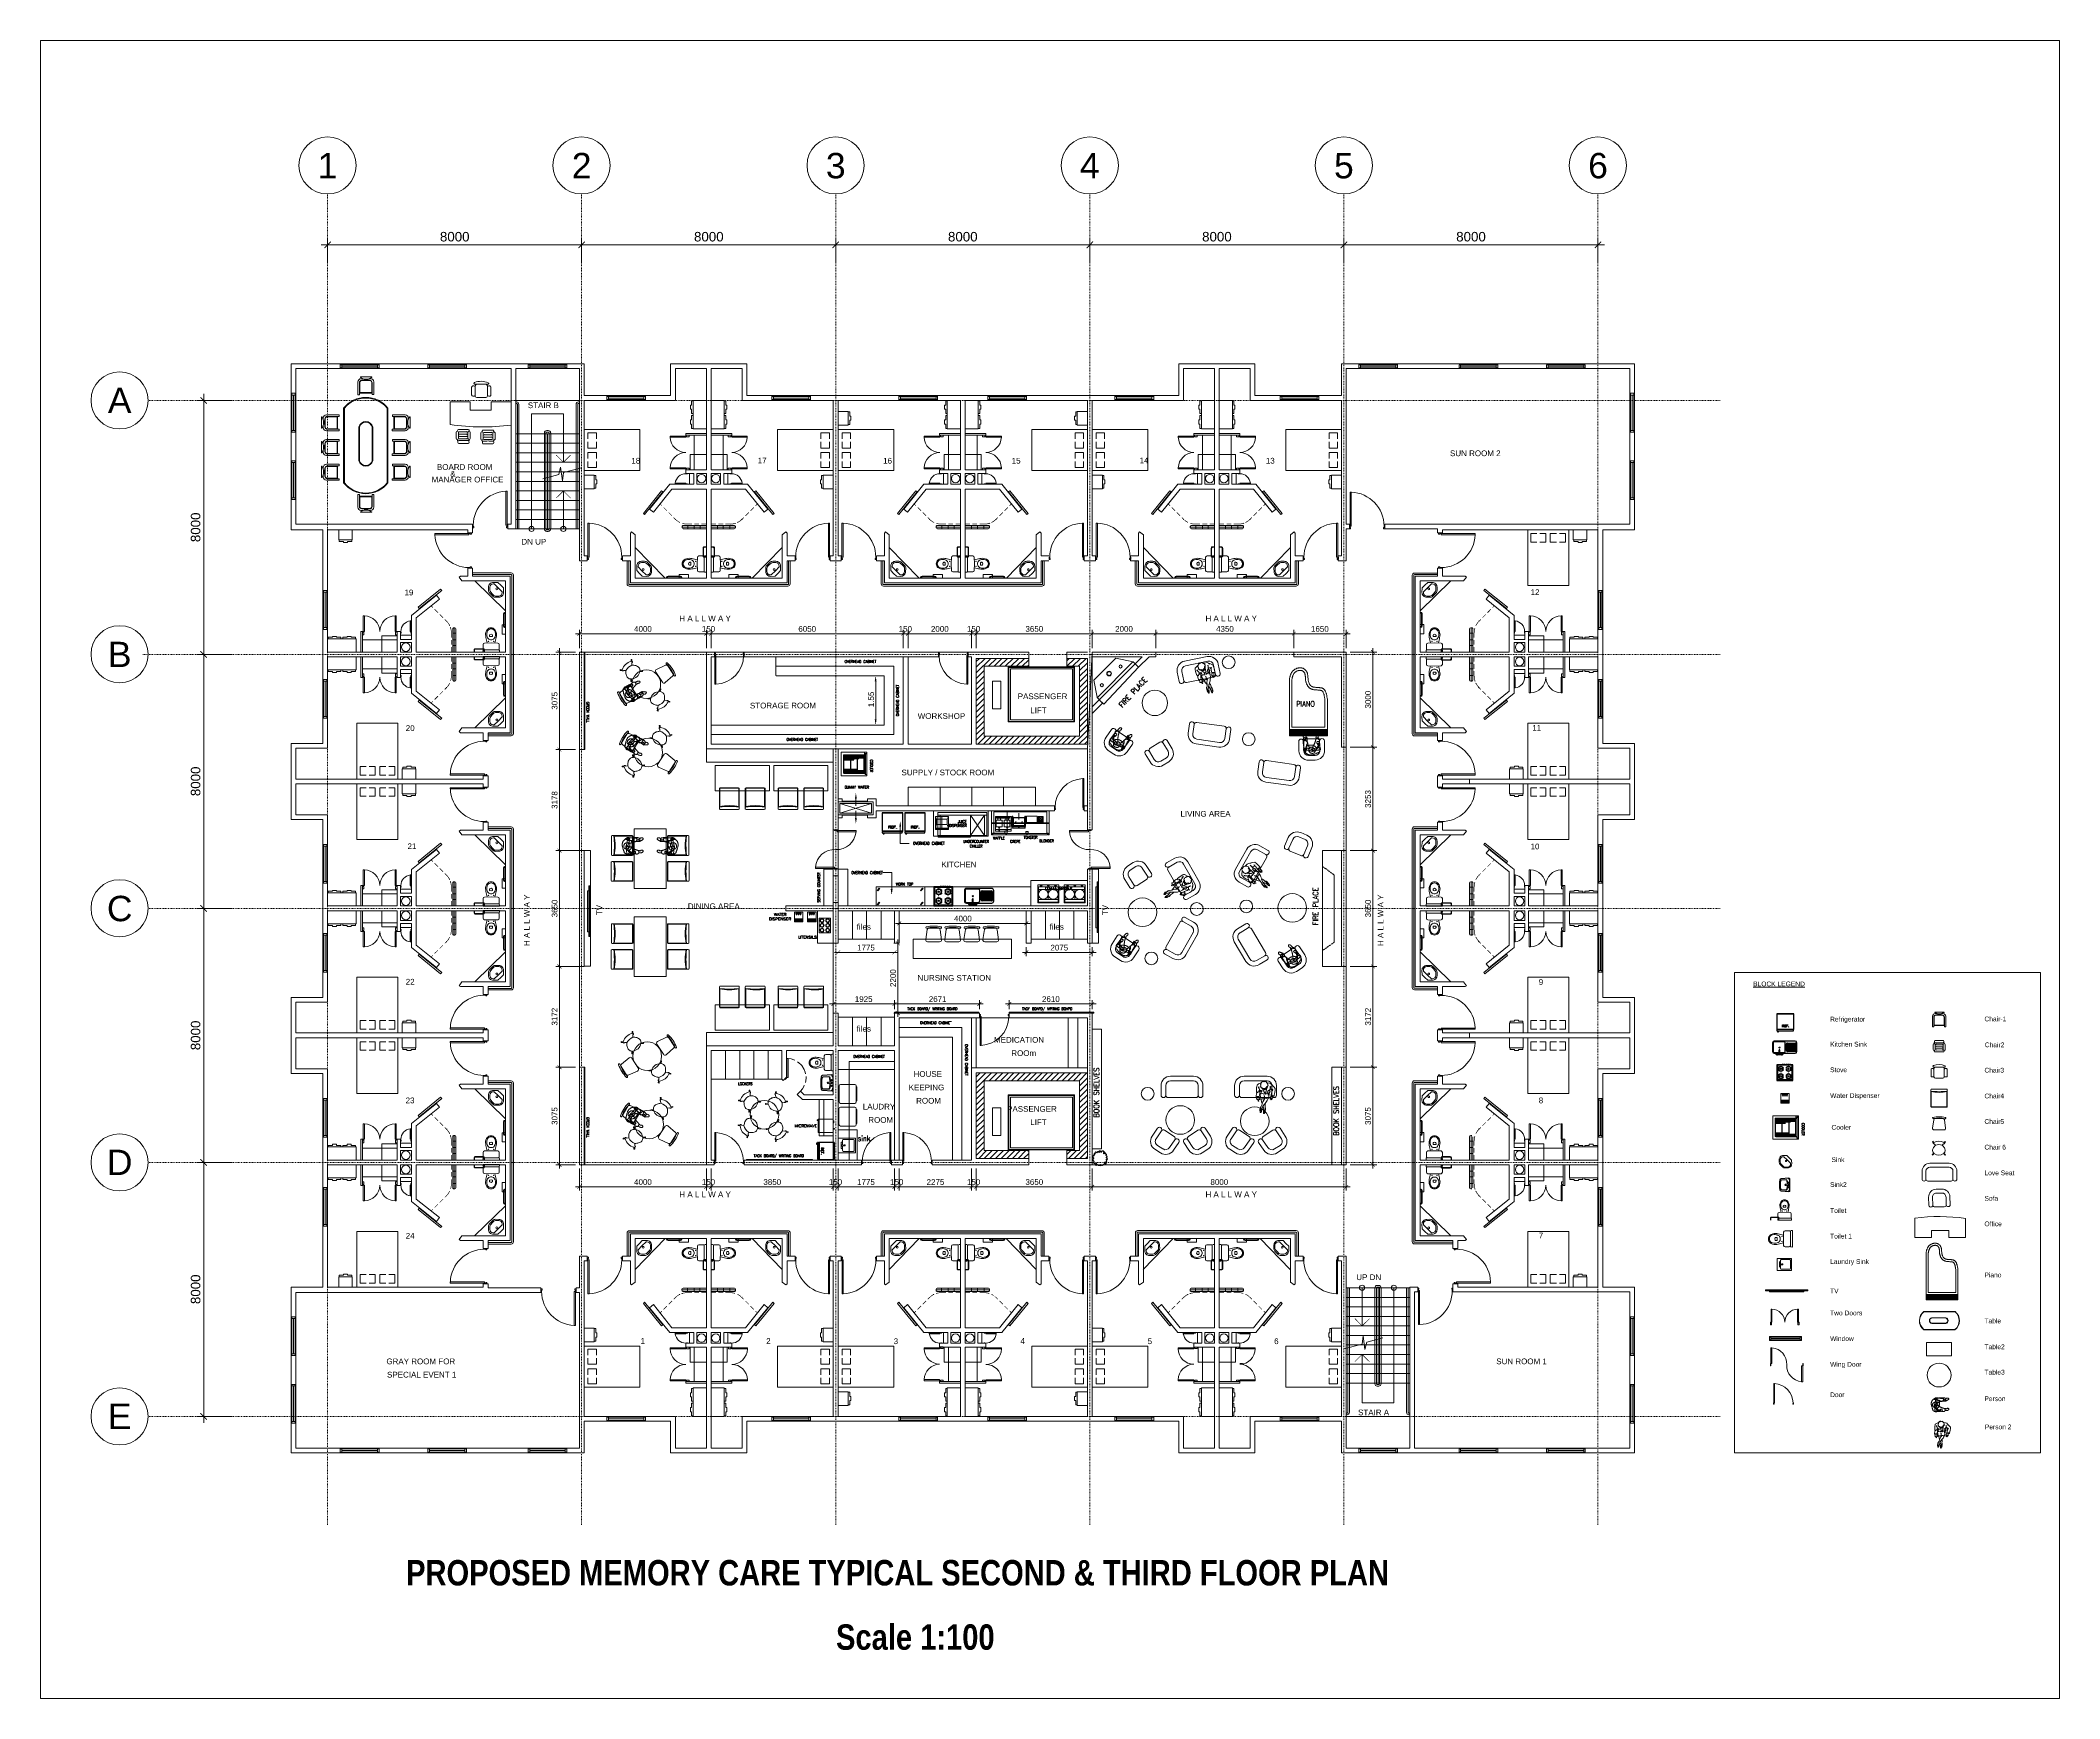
# Model space of a CAD drawing. Header units: feet. Extents: x 24 to 2788, y 15 to 613.
# Drawn here: x 24 to 659, y 64 to 586 of the extents above; entities that cross this region are included whole.
import ezdxf

# ---------------------------------------------------------------- set-up
doc = ezdxf.new("R2010")
doc.units = ezdxf.units.FT
doc.header["$MEASUREMENT"] = 0
doc.linetypes.add('DASHED', pattern=[0.5, 0.25, -0.25])
doc.layers.get('0').update_dxf_attribs({"color": 255, "lineweight": 0})
for name, color, linetype, lineweight in [('Dimmension', 250, 'Continuous', 0), ('Furnatures', 30, 'Continuous', 15), ('Kitchen', 2, 'Continuous', 13), ('Object', 5, 'Continuous', 0), ('Pluming', 4, 'Continuous', 13), ('Text', 251, 'Continuous', 9)]:
    doc.layers.add(name, color=color, linetype=linetype, lineweight=lineweight)
doc.layers.add('Doors', color=7, linetype='Continuous')
doc.layers.add('Grid', color=1, linetype='Continuous')
doc.styles.add('arrial', font='ARIALNB.TTF')
doc.styles.add('PDF Arial', font='arial.ttf')
doc.styles.get("Standard").update_dxf_attribs({"font": 'arial.ttf'})

# ---------------------------------------------------------------- blocks, each defined once
blk = doc.blocks.new('Chair-1')
at = {"layer": 'Furnatures', "lineweight": 0}
for points in [[(-0.163, -0.057), (-0.091, -0.057), (-0.172, -0.019, -0.666626), (-0.171, 0), (0.171, 0, -0.666626), (0.172, -0.019), (0.085, -0.055), (0.135, -0.055, -0.391623), (0.239, -0.157), (0.239, -0.555), (0.188, -0.555), (0.188, -0.508), (-0.214, -0.508), (-0.214, -0.559), (-0.26, -0.559), (-0.26, -0.157, -0.414208), (-0.161, -0.057)], [(0.188, -0.508), (0.188, -0.186, 0.417363), (0.107, -0.107), (-0.135, -0.107, 0.405011), (-0.214, -0.186), (-0.214, -0.508)]]:
    blk.add_lwpolyline(points, format="xyb", dxfattribs=at)
blk.add_lwpolyline([(0.174, -0.178, 0.419733), (0.116, -0.116), (-0.138, -0.116, 0.359852), (-0.201, -0.178), (-0.201, -0.491), (0.174, -0.491)], format="xyb", close=True, dxfattribs=at)
blk.add_lwpolyline([(-0.057, -0.064), (-0.057, -0.093), (0.053, -0.093), (0.053, -0.064)], dxfattribs=at)
blk.add_arc((-0.006, 0.229), 0.298, 252.29504, 287.70496, dxfattribs=at)
blk = doc.blocks.new('Table')
at = {"layer": 'Furnatures', "lineweight": 0}
for points in [[(0.694, 1.122), (0.694, -1.23, -0.488212), (-0.699, -1.23), (-0.699, 1.122, -0.492401)], [(0.669, 1.122), (0.669, -1.23, -0.475138), (-0.673, -1.23), (-0.673, 1.12, -0.480962)], [(0.22, 0.529), (0.22, -0.533, -0.769265), (-0.22, -0.533), (-0.22, 0.529, -0.788517)], [(-0.203, 0.529), (-0.203, -0.533, 0.736835), (0.199, -0.533), (0.199, 0.529, 0.757942)]]:
    blk.add_lwpolyline(points, format="xyb", close=True, dxfattribs=at)
blk = doc.blocks.new('Chair2')
at = {"layer": 'Furnatures', "lineweight": 0}
for points in [[(-0.146, 0), (0.146, 0, -0.362248), (0.181, -0.031), (0.181, -0.061, -0.414213), (0.149, -0.093, 0.071582), (0.075, -0.086, -0.11845), (-0.071, -0.086, 0.079777), (-0.144, -0.093, -0.432167), (-0.175, -0.062), (-0.176, -0.032, -0.399545), (-0.146, 0)], [(-0.183, -0.124, -0.390131), (-0.144, -0.155), (-0.144, -0.347, -0.458804), (-0.181, -0.382, -0.386542), (-0.217, -0.347), (-0.217, -0.155, -0.35836), (-0.183, -0.124), (-0.183, -0.109, -0.400862), (-0.166, -0.084)], [(-0.178, -0.383), (-0.179, -0.41, 0.380657), (-0.148, -0.438), (0.15, -0.438, 0.357836), (0.191, -0.408), (0.192, -0.382)], [(0.127, -0.133, -0.414214), (0.115, -0.144), (-0.106, -0.145, -0.414214), (-0.115, -0.134)], [(0.112, -0.219), (-0.105, -0.218, -0.414214), (-0.114, -0.208)], [(0.125, -0.281, -0.414214), (0.113, -0.291), (-0.104, -0.29, -0.414214), (-0.113, -0.28)], [(-0.113, -0.352, 0.414214), (-0.102, -0.362, 0.414185), (-0.113, -0.373)], [(0.126, -0.353, -0.414214), (0.114, -0.363), (-0.102, -0.362)], [(0.123, -0.23, 0.414214), (0.112, -0.219, 0.414214), (0.123, -0.209)], [(0.194, -0.124), (0.194, -0.107, 0.399007), (0.171, -0.083)]]:
    blk.add_lwpolyline(points, format="xyb", dxfattribs=at)
blk.add_lwpolyline([(0.2, -0.382), (0.192, -0.382, -0.337746), (0.158, -0.35), (0.158, -0.158, -0.348336), (0.19, -0.124), (0.198, -0.123, -0.361892), (0.232, -0.158), (0.232, -0.35, -0.379542)], format="xyb", close=True, dxfattribs=at)
for centre, start, end in [((-0.106, -0.156), 90.20872, 180.20304), ((-0.105, -0.229), 90.36691, 180.22121), ((-0.103, -0.301), 90.20872, 180.20304), ((0.115, -0.302), 0.20315, 90.20323), ((0.116, -0.154), 0.20315, 90.20323), ((0.116, -0.374), 0.20315, 90.20323)]:
    blk.add_arc(centre, 0.0106, start, end, dxfattribs=at)
blk = doc.blocks.new('Chair3')
at = {"layer": 'Furnatures', "lineweight": 0}
for points in [[(-0.21, -0.038, 0.699629), (-0.21, -0.09), (-0.129, -0.09), (0.146, -0.09), (0.205, -0.09), (0.218, -0.09, 0.836403), (0.226, -0.045, 0.191066), (-0.21, -0.038)], [(-0.188, -0.185, 0.414214), (-0.229, -0.145), (-0.258, -0.145, 0.414214), (-0.298, -0.185), (-0.298, -0.427, 0.414186), (-0.258, -0.467), (-0.229, -0.467, 0.414214), (-0.188, -0.427)], [(0.144, -0.09, -0.414213), (0.201, -0.147), (0.201, -0.185), (0.201, -0.427), (0.201, -0.456, -0.414213), (0.144, -0.513), (-0.131, -0.513, -0.414185), (-0.188, -0.456), (-0.188, -0.427), (-0.188, -0.185), (-0.188, -0.147, -0.414213), (-0.131, -0.09)], [(0.201, -0.427, 0.414186), (0.241, -0.467), (0.271, -0.467, 0.414214), (0.311, -0.427), (0.311, -0.185, 0.414214), (0.271, -0.145), (0.241, -0.145, 0.414214), (0.201, -0.185)]]:
    blk.add_lwpolyline(points, format="xyb", dxfattribs=at)
blk = doc.blocks.new('Office')
at = {"layer": 'Furnatures', "lineweight": 0}
blk.add_lwpolyline([(0.957, -0.469), (0.957, 0.262), (0.33, 0.262), (0.33, 0), (-0.33, 0), (-0.33, 0.262), (-0.957, 0.262), (-0.957, -0.457, 0.068224)], format="xyb", close=True, dxfattribs=at)
blk = doc.blocks.new('Chair4')
at = {"layer": 'Furnatures', "lineweight": 0}
for points in [[(0.659, -0.311), (0.023, -0.311, -0.408105), (0, -0.288), (0, 0.288, -0.414185), (0.023, 0.311), (0.658, 0.311, -0.414203), (0.682, 0.288), (0.682, -0.288, -0.414185), (0.658, -0.311)], [(0.659, -0.298), (0.077, -0.298, 0.059211), (0.079, 0.298), (0.658, 0.298, -0.414258), (0.669, 0.288), (0.669, -0.288, -0.414258), (0.658, -0.298)]]:
    blk.add_lwpolyline(points, format="xyb", dxfattribs=at)
blk.add_arc((-1.326, 0.004), 1.447, 347.42989, 12.27222, dxfattribs=at)
blk = doc.blocks.new('Table2')
at = {"layer": 'Furnatures', "lineweight": 0}
blk.add_lwpolyline([(0.5, -1.875), (0.5, 0), (-0.5, 0), (-0.5, -1.875)], close=True, dxfattribs=at)
blk = doc.blocks.new('Person')
at = {"layer": 'Object', "lineweight": 0}
for points in [[(-0.084, -0.191), (-0.088, -0.186), (-0.088, -0.178), (-0.092, -0.174), (-0.092, -0.165), (-0.097, -0.161), (-0.101, -0.152), (-0.101, -0.144), (-0.105, -0.135), (-0.109, -0.127), (-0.113, -0.119), (-0.113, -0.106), (-0.122, -0.089), (-0.13, -0.064), (-0.135, -0.042), (-0.139, -0.021), (-0.139, -0.013), (-0.143, 0), (-0.143, 0.008), (-0.143, 0.017), (-0.143, 0.03), (-0.143, 0.038), (-0.143, 0.047), (-0.143, 0.055), (-0.143, 0.068), (-0.139, 0.076), (-0.139, 0.085), (-0.135, 0.093), (-0.135, 0.102), (-0.13, 0.11), (-0.126, 0.119), (-0.126, 0.127), (-0.122, 0.131), (-0.118, 0.14), (-0.109, 0.148), (-0.105, 0.157), (-0.101, 0.165), (-0.097, 0.169), (-0.088, 0.178), (-0.084, 0.182), (-0.075, 0.19), (-0.067, 0.199), (-0.063, 0.203), (-0.054, 0.212), (-0.046, 0.216), (-0.037, 0.224), (-0.029, 0.229), (-0.016, 0.237), (-0.008, 0.241), (0.001, 0.246), (0.009, 0.254), (0.022, 0.258), (0.03, 0.262), (0.035, 0.262), (0.039, 0.262), (0.043, 0.262), (0.047, 0.262), (0.052, 0.262), (0.056, 0.262), (0.06, 0.262), (0.064, 0.258), (0.069, 0.254), (0.073, 0.25), (0.073, 0.246), (0.077, 0.246), (0.077, 0.241), (0.077, 0.237), (0.081, 0.233), (0.081, 0.224), (0.081, 0.212), (0.081, 0.203), (0.081, 0.19), (0.081, 0.178), (0.081, 0.165), (0.081, 0.152), (0.077, 0.14), (0.073, 0.127), (0.069, 0.114), (0.069, 0.102), (0.06, 0.089), (0.056, 0.072), (0.052, 0.059), (0.047, 0.047), (0.039, 0.034), (0.035, 0.025), (0.026, 0.013), (0.022, 0), (0.014, -0.008), (0.005, -0.021), (0.001, -0.03), (-0.003, -0.038), (-0.012, -0.051), (-0.016, -0.059), (-0.02, -0.068), (-0.02, -0.076), (-0.025, -0.085), (-0.025, -0.089), (-0.025, -0.093), (-0.025, -0.097), (-0.025, -0.102), (-0.025, -0.106), (-0.02, -0.11), (-0.02, -0.114), (-0.016, -0.119), (-0.008, -0.127), (0.001, -0.135), (0.009, -0.14), (0.026, -0.152), (0.043, -0.169), (0.047, -0.174), (0.056, -0.182), (0.064, -0.191), (0.069, -0.195), (0.069, -0.199), (0.073, -0.203), (0.073, -0.207), (0.073, -0.212), (0.073, -0.216), (0.073, -0.22), (0.073, -0.224), (0.069, -0.229), (0.069, -0.233), (0.069, -0.237), (0.064, -0.237), (0.06, -0.241), (0.056, -0.246), (0.052, -0.25), (0.047, -0.25), (0.043, -0.254), (0.039, -0.254), (0.03, -0.258), (0.026, -0.258), (0.018, -0.258), (0.014, -0.258), (0.005, -0.258), (-0.003, -0.258), (-0.012, -0.254), (-0.02, -0.254), (-0.029, -0.25), (-0.037, -0.246), (-0.046, -0.241), (-0.054, -0.237), (-0.063, -0.233), (-0.067, -0.229), (-0.075, -0.22), (-0.08, -0.216), (-0.08, -0.212), (-0.084, -0.207), (-0.084, -0.203), (-0.084, -0.199), (-0.084, -0.195)], [(-0.08, -0.076), (-0.084, -0.068), (-0.088, -0.059), (-0.092, -0.051), (-0.092, -0.042), (-0.097, -0.03), (-0.097, -0.021), (-0.097, -0.013), (-0.097, -0.004), (-0.092, 0.008), (-0.092, 0.017), (-0.088, 0.025), (-0.084, 0.034), (-0.08, 0.042), (-0.075, 0.051), (-0.071, 0.059), (-0.063, 0.068), (-0.054, 0.072), (-0.046, 0.08), (-0.037, 0.085), (-0.029, 0.089), (-0.02, 0.093), (-0.012, 0.093), (0.001, 0.097), (0.009, 0.097), (0.022, 0.097), (0.03, 0.097), (0.039, 0.097), (0.047, 0.093), (0.056, 0.089), (0.064, 0.085), (0.073, 0.08), (0.077, 0.08), (0.077, 0.076), (0.081, 0.072), (0.085, 0.072), (0.085, 0.068), (0.09, 0.063), (0.094, 0.055), (0.094, 0.047), (0.098, 0.038), (0.098, 0.03), (0.098, 0.017), (0.098, 0.008), (0.098, 0), (0.094, -0.008), (0.09, -0.021), (0.085, -0.03), (0.081, -0.038), (0.077, -0.047), (0.069, -0.055), (0.06, -0.064), (0.056, -0.072), (0.047, -0.076), (0.035, -0.085), (0.026, -0.089), (0.018, -0.093), (0.005, -0.097), (-0.003, -0.097), (-0.016, -0.097), (-0.025, -0.102), (-0.033, -0.097), (-0.042, -0.097), (-0.05, -0.097), (-0.054, -0.093), (-0.058, -0.093), (-0.063, -0.089), (-0.067, -0.089), (-0.071, -0.085), (-0.075, -0.08), (-0.075, -0.076)], [(-0.037, 0.203), (-0.033, 0.207), (-0.033, 0.216), (-0.029, 0.22), (-0.029, 0.224), (-0.025, 0.229), (-0.02, 0.233), (-0.016, 0.237), (-0.012, 0.241), (-0.008, 0.246), (-0.003, 0.246), (0.005, 0.25), (0.009, 0.25), (0.014, 0.25), (0.018, 0.254), (0.026, 0.254), (0.035, 0.254), (0.047, 0.254), (0.064, 0.254), (0.077, 0.254), (0.09, 0.254), (0.107, 0.25), (0.124, 0.25), (0.136, 0.246), (0.17, 0.241), (0.187, 0.241), (0.204, 0.241), (0.221, 0.237), (0.238, 0.237), (0.251, 0.237), (0.268, 0.237), (0.276, 0.237), (0.28, 0.237), (0.289, 0.237), (0.293, 0.237), (0.301, 0.233), (0.306, 0.233), (0.31, 0.229), (0.314, 0.229), (0.318, 0.224), (0.318, 0.22), (0.318, 0.216), (0.323, 0.212), (0.323, 0.207), (0.318, 0.199), (0.318, 0.195), (0.318, 0.186), (0.314, 0.182), (0.31, 0.174), (0.31, 0.169), (0.306, 0.161), (0.301, 0.157), (0.297, 0.148), (0.293, 0.144), (0.284, 0.14), (0.28, 0.135), (0.276, 0.131), (0.272, 0.127), (0.263, 0.123), (0.259, 0.123), (0.255, 0.119), (0.251, 0.119), (0.246, 0.119), (0.238, 0.119), (0.234, 0.123), (0.229, 0.123), (0.225, 0.127), (0.221, 0.127), (0.217, 0.131), (0.204, 0.135), (0.196, 0.144), (0.183, 0.148), (0.17, 0.157), (0.162, 0.161), (0.157, 0.161), (0.149, 0.165), (0.141, 0.165), (0.132, 0.169), (0.124, 0.169), (0.115, 0.169), (0.107, 0.169), (0.09, 0.169), (0.069, 0.165), (0.06, 0.165), (0.052, 0.165), (0.047, 0.165), (0.039, 0.165), (0.03, 0.165), (0.026, 0.165), (0.022, 0.165), (0.018, 0.165), (0.018, 0.169), (0.014, 0.169), (0.014, 0.174), (0.014, 0.178), (0.014, 0.182), (0.018, 0.19), (0.018, 0.195), (0.014, 0.195), (0.009, 0.195), (0.005, 0.195), (0.001, 0.195), (-0.003, 0.195), (-0.012, 0.195), (-0.016, 0.195), (-0.025, 0.195), (-0.029, 0.195), (-0.033, 0.195), (-0.033, 0.199), (-0.037, 0.199)], [(0.018, 0.161), (0.014, 0.144), (0.014, 0.127), (0.009, 0.114), (0.005, 0.097), (0.005, 0.08), (-0.003, 0.068), (-0.008, 0.051), (-0.012, 0.034), (-0.016, 0.021), (-0.02, 0.008), (-0.025, -0.008), (-0.029, -0.021), (-0.033, -0.034), (-0.033, -0.047), (-0.033, -0.051), (-0.033, -0.055), (-0.033, -0.064), (-0.033, -0.068), (-0.033, -0.072), (-0.033, -0.08), (-0.033, -0.085), (-0.029, -0.089), (-0.029, -0.093), (-0.025, -0.097), (-0.025, -0.102), (-0.02, -0.106), (-0.016, -0.11), (-0.012, -0.114), (-0.008, -0.119), (-0.003, -0.123), (0.005, -0.127), (0.009, -0.127), (0.018, -0.131), (0.022, -0.135), (0.03, -0.135), (0.035, -0.135), (0.043, -0.14), (0.047, -0.14), (0.056, -0.14), (0.06, -0.14), (0.069, -0.14), (0.073, -0.135), (0.081, -0.135), (0.085, -0.135), (0.09, -0.131), (0.098, -0.127), (0.102, -0.127), (0.107, -0.123), (0.111, -0.119), (0.115, -0.114), (0.119, -0.106), (0.124, -0.102), (0.128, -0.097), (0.132, -0.093), (0.136, -0.085), (0.141, -0.08), (0.145, -0.068), (0.153, -0.055), (0.157, -0.038), (0.162, -0.025), (0.166, -0.008), (0.166, 0.008), (0.17, 0.021), (0.17, 0.038), (0.17, 0.051), (0.17, 0.068), (0.17, 0.08), (0.166, 0.093), (0.166, 0.097), (0.166, 0.106), (0.162, 0.11), (0.162, 0.119), (0.157, 0.123), (0.153, 0.127), (0.149, 0.135), (0.145, 0.14), (0.141, 0.144), (0.136, 0.148), (0.132, 0.157), (0.124, 0.161), (0.115, 0.165), (0.107, 0.169), (0.098, 0.174), (0.09, 0.182), (0.077, 0.186), (0.064, 0.19), (0.056, 0.195), (0.043, 0.199), (0.03, 0.203), (0.022, 0.207), (0.018, 0.207), (0.014, 0.212), (0.009, 0.212), (0.005, 0.212), (0.001, 0.212), (-0.003, 0.212), (-0.008, 0.212), (-0.008, 0.207), (-0.008, 0.203), (-0.003, 0.199), (-0.003, 0.195), (0.001, 0.195), (0.005, 0.186), (0.009, 0.178), (0.014, 0.174), (0.014, 0.169), (0.014, 0.165)], [(0.217, 0.258), (0.225, 0.258), (0.238, 0.258), (0.246, 0.258), (0.259, 0.258), (0.268, 0.258), (0.276, 0.258), (0.284, 0.258), (0.293, 0.258), (0.297, 0.258), (0.306, 0.258), (0.314, 0.258), (0.318, 0.258), (0.327, 0.258), (0.331, 0.258), (0.344, 0.254), (0.352, 0.254), (0.361, 0.254), (0.369, 0.25), (0.378, 0.246), (0.382, 0.246), (0.39, 0.241), (0.395, 0.237), (0.399, 0.233), (0.403, 0.229), (0.403, 0.224), (0.407, 0.22), (0.407, 0.212), (0.411, 0.207), (0.411, 0.203), (0.411, 0.199), (0.411, 0.19), (0.411, 0.186), (0.407, 0.182), (0.407, 0.178), (0.407, 0.174), (0.403, 0.169), (0.399, 0.165), (0.399, 0.161), (0.395, 0.157), (0.39, 0.152), (0.386, 0.148), (0.382, 0.148), (0.378, 0.144), (0.373, 0.144), (0.369, 0.144), (0.361, 0.14), (0.356, 0.14), (0.352, 0.14), (0.344, 0.14), (0.34, 0.14), (0.331, 0.135), (0.323, 0.135), (0.318, 0.135), (0.31, 0.135), (0.301, 0.135), (0.293, 0.135), (0.284, 0.131), (0.276, 0.131), (0.263, 0.131), (0.255, 0.127), (0.246, 0.127), (0.234, 0.123), (0.225, 0.119), (0.213, 0.114), (0.2, 0.114), (0.179, 0.106), (0.157, 0.097), (0.145, 0.093), (0.136, 0.089), (0.128, 0.085), (0.115, 0.08), (0.107, 0.08), (0.098, 0.076), (0.094, 0.076), (0.085, 0.072), (0.081, 0.072), (0.073, 0.072), (0.069, 0.076), (0.064, 0.076), (0.064, 0.08), (0.064, 0.085), (0.064, 0.089), (0.064, 0.093), (0.064, 0.097), (0.064, 0.102), (0.069, 0.114), (0.073, 0.127), (0.073, 0.14), (0.077, 0.152), (0.077, 0.157), (0.077, 0.161), (0.077, 0.169), (0.077, 0.174), (0.077, 0.178), (0.073, 0.186), (0.069, 0.19), (0.069, 0.195), (0.064, 0.199), (0.06, 0.203), (0.052, 0.207), (0.047, 0.212), (0.039, 0.212), (0.03, 0.216), (0.014, 0.22), (0.009, 0.22), (0.001, 0.224), (-0.003, 0.224), (-0.012, 0.229), (-0.016, 0.229), (-0.02, 0.229), (-0.025, 0.233), (-0.02, 0.233), (-0.016, 0.233), (-0.012, 0.237), (-0.008, 0.237), (-0.003, 0.237), (0.001, 0.237), (0.005, 0.237), (0.014, 0.237), (0.018, 0.241), (0.026, 0.241), (0.035, 0.241), (0.043, 0.241), (0.052, 0.241), (0.064, 0.246), (0.073, 0.246), (0.085, 0.246), (0.098, 0.25), (0.115, 0.25), (0.128, 0.25), (0.145, 0.254), (0.162, 0.254), (0.179, 0.254), (0.196, 0.258)], [(0.297, 0.148), (0.314, 0.182), (0.323, 0.182), (0.327, 0.182), (0.331, 0.182), (0.335, 0.182), (0.34, 0.182), (0.344, 0.186), (0.352, 0.186), (0.361, 0.19), (0.365, 0.19), (0.369, 0.19), (0.369, 0.195), (0.373, 0.195), (0.378, 0.19), (0.382, 0.19), (0.386, 0.186), (0.386, 0.182), (0.39, 0.182), (0.395, 0.174), (0.403, 0.165), (0.407, 0.161), (0.411, 0.152), (0.416, 0.148), (0.416, 0.144), (0.416, 0.14), (0.42, 0.14), (0.42, 0.135), (0.42, 0.131), (0.416, 0.131), (0.411, 0.131), (0.407, 0.131), (0.403, 0.131), (0.399, 0.131), (0.39, 0.131), (0.386, 0.131), (0.382, 0.131), (0.378, 0.131), (0.373, 0.131), (0.369, 0.131), (0.365, 0.131), (0.361, 0.131), (0.348, 0.131), (0.335, 0.131), (0.331, 0.131), (0.323, 0.135), (0.318, 0.135), (0.314, 0.135), (0.31, 0.135), (0.306, 0.14), (0.301, 0.144), (0.297, 0.144)], [(-0.003, -0.25), (-0.003, -0.254), (-0.003, -0.258), (-0.003, -0.263), (-0.003, -0.267), (0.001, -0.267), (0.005, -0.271), (0.009, -0.271), (0.014, -0.271), (0.018, -0.271), (0.022, -0.271), (0.026, -0.271), (0.03, -0.271), (0.039, -0.267), (0.052, -0.267), (0.064, -0.263), (0.077, -0.263), (0.09, -0.258), (0.107, -0.258), (0.119, -0.258), (0.132, -0.258), (0.145, -0.258), (0.153, -0.258), (0.166, -0.258), (0.174, -0.258), (0.179, -0.258), (0.183, -0.258), (0.187, -0.258), (0.191, -0.258), (0.196, -0.258), (0.2, -0.254), (0.204, -0.25), (0.204, -0.246), (0.204, -0.241), (0.208, -0.237), (0.208, -0.233), (0.208, -0.229), (0.204, -0.224), (0.204, -0.22), (0.204, -0.216), (0.2, -0.212), (0.2, -0.207), (0.196, -0.203), (0.191, -0.203), (0.187, -0.203), (0.183, -0.203), (0.179, -0.203), (0.174, -0.203), (0.166, -0.203), (0.157, -0.203), (0.153, -0.203), (0.145, -0.203), (0.141, -0.203), (0.136, -0.203), (0.132, -0.199), (0.124, -0.195), (0.115, -0.191), (0.107, -0.186), (0.102, -0.182), (0.085, -0.174), (0.081, -0.165), (0.073, -0.161), (0.064, -0.157), (0.056, -0.152), (0.043, -0.148), (0.035, -0.144), (0.026, -0.144), (0.022, -0.144), (0.018, -0.144), (0.014, -0.144), (0.009, -0.144), (0.005, -0.144), (0.001, -0.148), (-0.003, -0.148), (-0.003, -0.152), (-0.008, -0.152), (-0.008, -0.157), (-0.008, -0.161), (-0.008, -0.165), (-0.008, -0.169), (-0.008, -0.174), (-0.008, -0.182), (-0.008, -0.191), (-0.003, -0.212), (0.001, -0.224), (0.001, -0.233), (0.001, -0.237), (0.001, -0.241), (0.001, -0.246)], [(0.162, -0.237), (0.17, -0.237), (0.183, -0.241), (0.196, -0.241), (0.204, -0.246), (0.213, -0.246), (0.221, -0.25), (0.234, -0.25), (0.242, -0.25), (0.246, -0.254), (0.255, -0.254), (0.263, -0.254), (0.272, -0.258), (0.276, -0.258), (0.284, -0.258), (0.289, -0.258), (0.293, -0.258), (0.306, -0.263), (0.314, -0.263), (0.323, -0.263), (0.331, -0.258), (0.34, -0.258), (0.344, -0.254), (0.352, -0.254), (0.356, -0.25), (0.361, -0.246), (0.365, -0.241), (0.369, -0.237), (0.373, -0.233), (0.378, -0.224), (0.378, -0.22), (0.378, -0.216), (0.382, -0.207), (0.382, -0.203), (0.382, -0.199), (0.378, -0.191), (0.378, -0.186), (0.378, -0.182), (0.373, -0.178), (0.373, -0.169), (0.369, -0.165), (0.365, -0.161), (0.365, -0.157), (0.361, -0.157), (0.356, -0.152), (0.352, -0.148), (0.344, -0.148), (0.34, -0.144), (0.335, -0.144), (0.327, -0.14), (0.323, -0.14), (0.314, -0.135), (0.31, -0.135), (0.301, -0.131), (0.293, -0.131), (0.284, -0.127), (0.276, -0.123), (0.268, -0.123), (0.259, -0.119), (0.251, -0.114), (0.242, -0.11), (0.229, -0.106), (0.221, -0.102), (0.213, -0.097), (0.2, -0.093), (0.187, -0.085), (0.179, -0.08), (0.157, -0.064), (0.136, -0.051), (0.124, -0.047), (0.115, -0.038), (0.107, -0.034), (0.094, -0.025), (0.085, -0.021), (0.081, -0.017), (0.073, -0.013), (0.064, -0.013), (0.06, -0.008), (0.056, -0.008), (0.052, -0.008), (0.047, -0.008), (0.043, -0.013), (0.039, -0.017), (0.039, -0.021), (0.039, -0.025), (0.039, -0.03), (0.039, -0.034), (0.039, -0.042), (0.043, -0.047), (0.043, -0.055), (0.047, -0.059), (0.047, -0.068), (0.052, -0.08), (0.064, -0.11), (0.069, -0.127), (0.073, -0.135), (0.073, -0.14), (0.077, -0.148), (0.077, -0.152), (0.077, -0.161), (0.081, -0.165), (0.081, -0.169), (0.081, -0.174), (0.081, -0.178), (0.081, -0.182), (0.081, -0.186), (0.081, -0.191), (0.077, -0.195), (0.077, -0.199), (0.081, -0.199), (0.081, -0.203), (0.081, -0.207), (0.085, -0.207), (0.09, -0.207), (0.09, -0.212), (0.094, -0.212), (0.102, -0.216), (0.107, -0.216), (0.111, -0.22), (0.119, -0.22), (0.128, -0.224), (0.136, -0.229), (0.149, -0.233), (0.153, -0.233)], [(0.2, -0.241), (0.196, -0.241), (0.196, -0.237), (0.196, -0.233), (0.196, -0.229), (0.191, -0.224), (0.191, -0.22), (0.187, -0.216), (0.183, -0.216), (0.179, -0.212), (0.174, -0.207), (0.174, -0.203), (0.174, -0.199), (0.179, -0.195), (0.183, -0.191), (0.187, -0.191), (0.191, -0.186), (0.196, -0.186), (0.2, -0.182), (0.208, -0.178), (0.221, -0.174), (0.225, -0.174), (0.229, -0.174), (0.234, -0.174), (0.242, -0.174), (0.246, -0.174), (0.251, -0.174), (0.255, -0.174), (0.259, -0.178), (0.263, -0.178), (0.268, -0.182), (0.268, -0.186), (0.272, -0.186), (0.272, -0.191), (0.272, -0.195), (0.272, -0.199), (0.276, -0.203), (0.272, -0.207), (0.272, -0.212), (0.272, -0.216), (0.272, -0.22), (0.268, -0.224), (0.268, -0.229), (0.263, -0.229), (0.259, -0.233), (0.255, -0.237), (0.255, -0.241), (0.246, -0.241), (0.242, -0.246), (0.238, -0.246), (0.234, -0.246), (0.225, -0.246), (0.217, -0.246), (0.213, -0.246), (0.204, -0.246), (0.204, -0.241)]]:
    blk.add_lwpolyline(points, close=True, dxfattribs=at)
for points in [[(0.411, 0.224), (0.416, 0.229), (0.42, 0.229), (0.42, 0.233), (0.424, 0.237), (0.428, 0.241), (0.433, 0.241), (0.437, 0.246), (0.441, 0.246), (0.45, 0.246), (0.458, 0.25), (0.467, 0.25), (0.475, 0.25), (0.483, 0.246), (0.492, 0.246), (0.5, 0.241), (0.505, 0.237), (0.509, 0.237), (0.509, 0.233), (0.513, 0.229), (0.513, 0.224), (0.517, 0.224), (0.517, 0.22), (0.517, 0.216), (0.517, 0.212), (0.513, 0.207), (0.513, 0.203), (0.509, 0.199), (0.5, 0.195), (0.496, 0.186), (0.488, 0.182), (0.479, 0.178), (0.471, 0.174), (0.462, 0.165), (0.45, 0.161), (0.441, 0.157), (0.428, 0.152), (0.42, 0.148), (0.407, 0.148), (0.399, 0.144)], [(0.386, -0.224), (0.39, -0.224), (0.395, -0.224), (0.403, -0.224), (0.407, -0.224), (0.424, -0.224), (0.437, -0.224), (0.45, -0.22), (0.458, -0.22), (0.462, -0.22), (0.467, -0.216), (0.475, -0.216), (0.479, -0.212), (0.483, -0.212), (0.488, -0.207), (0.492, -0.207), (0.496, -0.203), (0.505, -0.195), (0.509, -0.191), (0.513, -0.186), (0.517, -0.182), (0.517, -0.178), (0.517, -0.174), (0.517, -0.169), (0.517, -0.165), (0.517, -0.161), (0.513, -0.157), (0.509, -0.152), (0.505, -0.148), (0.5, -0.148), (0.496, -0.144), (0.492, -0.144), (0.483, -0.14), (0.479, -0.14), (0.475, -0.14), (0.467, -0.14), (0.462, -0.144), (0.458, -0.144), (0.454, -0.144), (0.445, -0.152), (0.437, -0.157), (0.433, -0.157), (0.428, -0.157), (0.424, -0.161), (0.42, -0.161), (0.416, -0.161), (0.411, -0.161), (0.407, -0.157), (0.403, -0.157), (0.399, -0.152), (0.395, -0.152), (0.39, -0.152), (0.386, -0.152), (0.378, -0.152), (0.373, -0.152), (0.369, -0.152), (0.365, -0.152)]]:
    blk.add_lwpolyline(points, dxfattribs=at)
blk = doc.blocks.new('Chair 6')
at = {"layer": 'Furnatures', "lineweight": 0}
blk.add_lwpolyline([(0.111, -0.069), (0.111, -0.145, -0.048453), (0.124, -0.158, -0.197033), (0.126, -0.18, -0.226598), (0.108, -0.188), (0.108, -0.247), (0.082, -0.247), (0.082, -0.188, -0.26862), (-0.193, 0.075), (-0.256, 0.07), (-0.256, 0.096), (-0.193, 0.096, -0.226598), (-0.185, 0.114, -0.197033), (-0.163, 0.112, -0.048453), (-0.151, 0.1), (-0.079, 0.104, 0.184946), (0.111, -0.069, 0.037926), (0.231, -0.055, 0.118397), (0.33, 0.005, 0.201904), (0.36, 0.104), (0.445, 0.108), (0.445, 0.134), (0.356, 0.129, 0.359728), (0.1, 0.367), (0.096, 0.451), (0.071, 0.451), (0.075, 0.367, 0.201904), (-0.021, 0.329, 0.118397), (-0.074, 0.225, 0.037926), (-0.079, 0.104)], format="xyb", dxfattribs=at)
blk = doc.blocks.new('Chair5')
at = {"layer": 'Furnatures', "lineweight": 0}
for points in [[(-0.191, 0.001, -0.451093), (-0.247, 0.065), (-0.201, 0.384, -0.377014), (-0.143, 0.429), (0.147, 0.429, -0.378245), (0.204, 0.379), (0.248, 0.063, -0.451121), (0.191, -0.001)], [(-0.233, 0.465, 0.929863), (-0.21, 0.424, -0.122122), (0.219, 0.422, 1.036812), (0.24, 0.464, 0.12256)]]:
    blk.add_lwpolyline(points, format="xyb", close=True, dxfattribs=at)
blk = doc.blocks.new('Table3')
at = {"layer": 'Furnatures', "lineweight": 0}
blk.add_circle((0, 0), 0.451, dxfattribs=at)
blk = doc.blocks.new('Door')
at = {"layer": 'Doors', "lineweight": 5}
for points in [[(-0.059, 0.08), (-0.021, 0.08), (-0.021, 1.152), (-0.059, 1.152)], [(-1.109, 0), (-1.071, 0), (-1.071, 0.038), (-1.088, 0.038), (-1.088, 0.08), (-1.109, 0.08)], [(0, 0), (-0.038, 0), (-0.038, 0.038), (-0.021, 0.038), (-0.021, 0.08), (0, 0.08)]]:
    blk.add_lwpolyline(points, close=True, dxfattribs=at)
blk.add_arc((-0.015, 0.079), 1.073, 92.36119, 179.94881, dxfattribs=at)
blk = doc.blocks.new('Window')
at = {"lineweight": 0}
for points in [[(1.219, 0), (0, 0), (0, 0.148), (1.219, 0.148)], [(0.051, 0.021), (0.051, 0.123), (0, 0.123), (0, 0.021)], [(1.219, 0.021), (1.219, 0.123), (1.168, 0.123), (1.168, 0.021)]]:
    blk.add_lwpolyline(points, close=True, dxfattribs=at)
for points in [[(0.051, 0.123), (1.168, 0.123)], [(1.168, 0.072), (0.051, 0.072)], [(0.051, 0.021), (1.168, 0.021)]]:
    blk.add_lwpolyline(points, dxfattribs=at)
blk = doc.blocks.new('Toilet')
at = {"layer": 'Pluming', "lineweight": 0}
blk.add_line((-0.256, 0), (0.256, 0), dxfattribs=at)
for points in [[(-0.126, 0.712, 0.180883), (-0.183, 0.539, 0.034528), (-0.171, 0.457, 0.017331), (-0.131, 0.289)], [(0.126, 0.518, 0.165153), (0.106, 0.667, 0.571941), (-0.119, 0.667, 0.179597), (-0.142, 0.517, 0.068995), (-0.119, 0.452, 0.250971), (-0.028, 0.39, 0.054511), (0.011, 0.39, 0.25088), (0.103, 0.452, 0.068995), (0.126, 0.518)], [(0.114, 0.289, 0.017331), (0.154, 0.457, 0.011626), (0.164, 0.538, 0.180908), (0.107, 0.711, 0.440691), (-0.127, 0.711)], [(-0.542, 0), (-0.542, 0.07, -0.414214), (-0.506, 0.106), (-0.252, 0.106)], [(-0.529, 0), (-0.529, 0.07, -0.414214), (-0.506, 0.093), (-0.252, 0.093)], [(-0.256, 0.108, 0.237145), (-0.239, 0.074, 0.191995), (-0.235, 0.072, 0.414213), (-0.263, 0.044)], [(0.224, 0.072, 0.191995), (0.229, 0.074, 0.3575), (0.248, 0.104), (0.248, 0.239, 0.401104), (0.205, 0.284), (-0.006, 0.292), (-0.214, 0.284, 0.401077), (-0.256, 0.239)], [(-0.218, 0), (-0.218, 0.07, 0.414214), (-0.254, 0.106)], [(-0.231, 0), (-0.231, 0.07, 0.414214), (-0.254, 0.093)], [(0.258, 0), (0.258, 0.044, 0.414213), (0.231, 0.072), (-0.227, 0.072)], [(0.038, 0.523, 0.236067), (0.025, 0.548, 0.353499), (-0.044, 0.548, 0.236042), (-0.057, 0.523), (-0.057, 0.502, 0.380629), (-0.044, 0.487, 0.058069), (0.025, 0.487)], [(0.038, 0.523), (0.038, 0.502, -0.380629), (0.025, 0.487)]]:
    blk.add_lwpolyline(points, format="xyb", dxfattribs=at)
for points in [[(-0.263, 0), (-0.262, 0.046)], [(-0.256, 0.106), (-0.256, 0.241)], [(-0.235, 0.072), (0.226, 0.072)]]:
    blk.add_lwpolyline(points, dxfattribs=at)
for centre in [(-0.089, 0.337), (0.072, 0.337)]:
    blk.add_circle(centre, 0.00635, dxfattribs=at)
blk = doc.blocks.new('Sink')
at = {"layer": 'Pluming', "lineweight": 0}
blk.add_lwpolyline([(-0.225, -0.135), (-0.174, -0.186), (-0.128, -0.233, 0.20163), (-0.038, -0.268), (0.063, -0.264, 0.196173), (0.169, -0.219, 0.201655), (0.212, -0.111), (0.212, -0.111), (0.21, 0.028), (0.121, 0.116), (0.032, 0.201), (-0.112, 0.201), (-0.112, 0.201, 0.201655), (-0.22, 0.156, 0.196173), (-0.262, 0.051), (-0.262, -0.047, 0.201655), (-0.225, -0.136)], format="xyb", dxfattribs=at)
blk.add_lwpolyline([(-0.098, -0.207, 0.20163), (-0.038, -0.231), (0.063, -0.231, 0.196173), (0.138, -0.198, 0.201654), (0.169, -0.121), (0.167, -0.091), (0.04, 0.036), (-0.087, 0.159), (-0.112, 0.159, 0.201654), (-0.189, 0.126, 0.196173), (-0.22, 0.051), (-0.22, -0.047, 0.201655), (-0.195, -0.106), (-0.149, -0.156)], format="xyb", close=True, dxfattribs=at)
blk.add_circle((0, 0), 0.0275, dxfattribs=at)
blk = doc.blocks.new('accessible Hand')
at = {"layer": 'Pluming', "lineweight": 0}
for points in [[(0.047, 0.639), (0.047, 0.25)], [(0.072, 0.639), (0.072, 0.25)], [(0.11, 0.658), (0.091, 0.658)], [(0.11, 0.688), (0.095, 0.688)], [(0.091, 0.231), (0.11, 0.231)], [(0.095, 0.201), (0.11, 0.201)]]:
    blk.add_lwpolyline(points, dxfattribs=at)
blk.add_lwpolyline([(0, 0.292), (0, 0), (0.11, 0), (0.11, 0.292)], close=True, dxfattribs=at)
for centre, radius, start, end in [((0.095, 0.639), 0.0487, 90.00003, 179.99997), ((0.091, 0.639), 0.0191, 90.00002, 179.99998), ((0.095, 0.25), 0.0487, 180.00549, 269.99999), ((0.091, 0.25), 0.0191, 180.00555, 269.99992)]:
    blk.add_arc(centre, radius, start, end, dxfattribs=at)
blk = doc.blocks.new('Small Door')
at = {"layer": 'Doors', "lineweight": 0}
for points in [[(-0.339, 0), (-0.322, 0), (-0.322, 0.025), (-0.33, 0.025), (-0.33, 0.055), (-0.339, 0.055)], [(0, 0), (-0.013, 0), (-0.013, 0.025), (-0.004, 0.025), (-0.004, 0.055), (0, 0.055)]]:
    blk.add_lwpolyline(points, dxfattribs=at)
blk.add_lwpolyline([(-0.004, 0.055), (-0.004, 0.385), (-0.034, 0.385), (-0.034, 0.055)], close=True, dxfattribs=at)
blk.add_arc((0.003, 0.054), 0.333, 96.34615, 179.84196, dxfattribs=at)
blk = doc.blocks.new('Two Doors')
at = {"layer": 'Doors', "lineweight": 0}
blk.add_lwpolyline([(-0.544, -0.106), (-0.497, -0.106), (-0.497, -0.03), (-0.519, -0.03), (-0.519, 0), (-0.544, 0), (-0.544, -0.106)], dxfattribs=at)
for points in [[(-0.485, 0), (-0.485, 0.491), (-0.519, 0.491), (-0.519, 0)], [(0.485, 0), (0.485, 0.491), (0.519, 0.491), (0.519, 0)], [(0.544, 0), (0.519, 0), (0.519, -0.03), (0.493, -0.03), (0.493, -0.106), (0.544, -0.106)]]:
    blk.add_lwpolyline(points, close=True, dxfattribs=at)
blk.add_lwpolyline([(0.485, 0.491, 0.401509), (0, 0, 0.401481), (-0.485, 0.491)], format="xyb", dxfattribs=at)
blk = doc.blocks.new('TV')
at = {"lineweight": 5}
for points in [[(0.038, -0.646), (0, -0.646), (0, 0.646), (0.038, 0.646)], [(0.072, -0.798), (0.038, -0.798), (0.038, 0.798), (0.072, 0.798)]]:
    blk.add_lwpolyline(points, close=True, dxfattribs=at)
blk = doc.blocks.new('Love Seat')
at = {"layer": 'Furnatures', "lineweight": 0}
for points in [[(0.36, 0), (-0.36, 0)], [(-0.66, -0.301), (-0.66, -0.601)], [(-0.512, -0.301), (-0.512, -0.601)], [(0.36, -0.148), (-0.36, -0.148)], [(0.508, -0.301), (0.508, -0.601)]]:
    blk.add_lwpolyline(points, dxfattribs=at)
blk.add_lwpolyline([(-0.66, -0.599, 0.999952), (-0.512, -0.599, 0.414214), (-0.438, -0.673), (0.434, -0.673, 0.414186), (0.508, -0.599, 0.999952), (0.656, -0.599), (0.656, -0.299)], format="xyb", dxfattribs=at)
for centre, radius, start, end in [((-0.362, -0.298), 0.298, 89.95057, 179.95055), ((-0.362, -0.298), 0.15, 89.95058, 179.95055), ((0.358, -0.298), 0.298, 359.95057, 89.95055), ((0.358, -0.298), 0.15, 359.95058, 89.95055)]:
    blk.add_arc(centre, radius, start, end, dxfattribs=at)
blk = doc.blocks.new('Sofa')
at = {"layer": 'Furnatures', "lineweight": 0}
for points in [[(-0.162, -0.673), (0.197, -0.668, 0.416177), (0.27, -0.588, 0.990454), (0.42, -0.585), (0.411, -0.29, 0.414214), (0.105, 0.001), (-0.105, -0.001)], [(-0.105, -0.001, 0.414214), (-0.395, -0.307), (-0.388, -0.606, 1.048441), (-0.238, -0.602, 0.401953), (-0.162, -0.673)], [(0.108, -0.147), (-0.101, -0.149, 0.414214), (-0.247, -0.303), (-0.238, -0.602)]]:
    blk.add_lwpolyline(points, format="xyb", dxfattribs=at)
blk.add_lwpolyline([(0.262, -0.293), (0.27, -0.588)], dxfattribs=at)
blk.add_arc((0.112, -0.297), 0.15, 1.4551, 91.45508, dxfattribs=at)
blk = doc.blocks.new('Person 2')
at = {"layer": 'Object', "color": 252, "lineweight": 0, "true_color": 0x939598}
for points in [[(0.093, 0.07), (0.089, 0.083), (0.085, 0.087), (0.064, 0.108), (0.051, 0.112), (0.047, 0.112), (0.047, 0.116), (0.025, 0.112), (0, 0.121), (-0.025, 0.116), (-0.042, 0.112), (-0.055, 0.108), (-0.068, 0.091), (-0.072, 0.083), (-0.076, 0.078), (-0.093, 0.07), (-0.174, 0.036), (-0.195, 0.023), (-0.212, 0.006), (-0.216, -0.015), (-0.229, -0.078), (-0.233, -0.171), (-0.229, -0.226), (-0.224, -0.235), (-0.22, -0.235), (-0.224, -0.248), (-0.229, -0.273), (-0.241, -0.341), (-0.241, -0.375), (-0.224, -0.383), (-0.212, -0.387), (-0.216, -0.404), (-0.229, -0.438), (-0.224, -0.451), (-0.216, -0.455), (-0.207, -0.455), (-0.195, -0.468), (-0.191, -0.468), (-0.178, -0.497), (-0.169, -0.506), (-0.165, -0.506), (-0.174, -0.472), (-0.161, -0.425), (-0.152, -0.447), (-0.14, -0.459), (-0.131, -0.459), (-0.131, -0.451), (-0.14, -0.434), (-0.148, -0.396), (-0.161, -0.379), (-0.161, -0.375), (-0.152, -0.37), (-0.152, -0.362), (-0.144, -0.315), (-0.131, -0.269), (-0.127, -0.269), (-0.102, -0.417), (-0.097, -0.43), (-0.093, -0.451), (-0.089, -0.459), (-0.085, -0.459), (-0.072, -0.523), (-0.051, -0.578), (-0.051, -0.586), (-0.068, -0.637), (-0.089, -0.671), (-0.102, -0.675), (-0.11, -0.696), (-0.114, -0.713), (-0.119, -0.718), (-0.119, -0.722), (-0.114, -0.73), (-0.127, -0.781), (-0.123, -0.785), (-0.127, -0.794), (-0.114, -0.849), (-0.11, -0.861), (-0.106, -0.866), (-0.093, -0.866), (-0.089, -0.861), (-0.08, -0.84), (-0.076, -0.828), (-0.072, -0.806), (-0.042, -0.696), (-0.03, -0.667), (-0.025, -0.671), (-0.017, -0.722), (-0.008, -0.756), (-0.008, -0.785), (-0.013, -0.79), (-0.013, -0.832), (-0.017, -0.866), (-0.013, -0.891), (-0.004, -0.9), (0, -0.895), (0.004, -0.891), (0.025, -0.866), (0.038, -0.845), (0.042, -0.823), (0.038, -0.802), (0.042, -0.781), (0.047, -0.785), (0.051, -0.773), (0.051, -0.73), (0.038, -0.713), (0.034, -0.713), (0.042, -0.637), (0.042, -0.603), (0.038, -0.578), (0.08, -0.519), (0.102, -0.489), (0.123, -0.442), (0.127, -0.434), (0.131, -0.438), (0.14, -0.413), (0.152, -0.353), (0.178, -0.235), (0.186, -0.235), (0.186, -0.231), (0.195, -0.218), (0.191, -0.21), (0.178, -0.18), (0.182, -0.171), (0.186, -0.154), (0.191, -0.15)], [(-0.093, 0.032), (-0.097, 0.023), (-0.102, -0.002), (-0.106, 0.015), (-0.097, 0.045), (-0.089, 0.07)], [(-0.102, 0.006), (-0.106, 0.011)], [(-0.076, 0.074), (-0.072, 0.083), (-0.08, 0.061)], [(-0.008, 0.108), (-0.025, 0.1)], [(-0.025, 0.1), (-0.025, 0.1)], [(-0.021, 0.116), (-0.008, 0.108), (-0.004, 0.108), (0.004, 0.108), (0, 0.104)], [(0.008, 0.108), (0.004, 0.108), (0.017, 0.104), (0.013, 0.112), (0.025, 0.112)], [(0.076, 0.078), (0.093, 0.066)], [(0.085, 0.087), (0.085, 0.078)], [(0.089, -0.104), (0.11, -0.053), (0.106, -0.049), (0.123, -0.032), (0.131, -0.015), (0.127, -0.002), (0.123, 0.032), (0.106, 0.057), (0.093, 0.066), (0.093, 0.07), (0.106, 0.07), (0.178, 0.057), (0.22, 0.04), (0.25, 0.011), (0.25, 0.006), (0.267, -0.027), (0.271, -0.027)], [(0.254, 0.006), (0.25, 0.011), (0.254, 0.006), (0.279, -0.019), (0.309, -0.053), (0.356, -0.108), (0.356, -0.125), (0.356, -0.163), (0.343, -0.235), (0.326, -0.315), (0.322, -0.337), (0.318, -0.341), (0.284, -0.324), (0.254, -0.315), (0.224, -0.311), (0.25, -0.214), (0.258, -0.18), (0.284, -0.154), (0.288, -0.154)], [(-0.241, -0.366), (-0.237, -0.366), (-0.212, -0.362), (-0.199, -0.358), (-0.161, -0.362), (-0.161, -0.375)], [(-0.216, -0.231), (-0.207, -0.222), (-0.22, -0.235), (-0.212, -0.231), (-0.191, -0.231), (-0.182, -0.226)], [(-0.212, -0.362), (-0.212, -0.383)], [(-0.207, -0.222), (-0.191, -0.218)], [(-0.148, -0.108), (-0.182, -0.061)], [(-0.165, -0.21), (-0.161, -0.201), (-0.165, -0.188), (-0.169, -0.18), (-0.161, -0.18), (-0.135, -0.197), (-0.131, -0.205)], [(-0.123, -0.188), (-0.123, -0.184), (-0.127, -0.171), (-0.135, -0.159), (-0.135, -0.142), (-0.148, -0.108), (-0.165, -0.04)], [(-0.161, -0.362), (-0.157, -0.362)], [(-0.161, -0.425), (-0.161, -0.425)], [(-0.051, -0.108), (-0.047, -0.112), (-0.038, -0.116), (-0.03, -0.15), (0, -0.197), (0.013, -0.256), (0.004, -0.277), (-0.004, -0.286), (-0.021, -0.273), (-0.068, -0.256), (-0.102, -0.252), (-0.127, -0.26), (-0.127, -0.252), (-0.127, -0.21), (-0.123, -0.188), (-0.093, -0.205), (-0.08, -0.214), (-0.076, -0.218), (-0.08, -0.226)], [(-0.127, -0.26), (-0.127, -0.269)], [(-0.093, -0.286), (-0.093, -0.273), (-0.102, -0.265), (-0.114, -0.265)], [(-0.102, -0.002), (-0.106, -0.032), (-0.102, -0.049), (-0.097, -0.061)], [(-0.059, -0.193), (-0.064, -0.188), (-0.085, -0.176), (-0.106, -0.159)], [(-0.097, -0.044), (-0.089, -0.066)], [(-0.068, -0.095), (-0.08, -0.091), (-0.097, -0.066)], [(-0.093, -0.451), (-0.085, -0.442), (-0.051, -0.438), (-0.013, -0.438), (0.025, -0.421), (0.021, -0.442), (-0.004, -0.476), (-0.03, -0.531), (-0.051, -0.586)], [(-0.085, -0.447), (-0.085, -0.459)], [(-0.059, -0.095), (-0.064, -0.095), (-0.068, -0.091)], [(-0.034, -0.112), (-0.042, -0.108), (-0.051, -0.108), (-0.059, -0.095), (-0.055, -0.091), (-0.051, -0.083), (-0.059, -0.087), (-0.064, -0.087)], [(-0.051, -0.083), (-0.051, -0.083)], [(-0.051, -0.083), (-0.042, -0.091)], [(0, -0.116), (-0.021, -0.116), (-0.034, -0.112), (-0.038, -0.104), (-0.047, -0.104)], [(-0.038, -0.116), (0.004, -0.142), (0.03, -0.146), (0.042, -0.142), (0.068, -0.125), (0.089, -0.104), (0.085, -0.142), (0.08, -0.154), (0.072, -0.188), (0.064, -0.222), (0.055, -0.252), (0.051, -0.265), (0.051, -0.277), (0.051, -0.281), (0.059, -0.286), (0.127, -0.252), (0.165, -0.239), (0.178, -0.235)], [(-0.034, -0.104), (-0.025, -0.108), (0, -0.108), (0.004, -0.112), (0.013, -0.112), (0.034, -0.108), (0.051, -0.095), (0.064, -0.091), (0.076, -0.078), (0.076, -0.07), (0.08, -0.066), (0.089, -0.036), (0.093, -0.036), (0.097, -0.04), (0.106, -0.049)], [(0, -0.624), (0.034, -0.578), (-0.03, -0.667)], [(0.008, -0.125), (-0.004, -0.125)], [(-0.004, -0.341), (0, -0.337), (0.008, -0.337), (0.013, -0.341), (0.013, -0.375), (0.004, -0.413)], [(-0.004, -0.438), (0.025, -0.421), (0.051, -0.417), (0.089, -0.421), (0.127, -0.434)], [(0.008, -0.231), (0.004, -0.222), (0.042, -0.222), (0.064, -0.222)], [(0.013, -0.116), (0.013, -0.116)], [(0.038, -0.138), (0.034, -0.138), (0.017, -0.133), (0.017, -0.116), (0.017, -0.112)], [(0.034, -0.138), (0.034, -0.142)], [(0.051, -0.138), (0.038, -0.142), (0.038, -0.138), (0.047, -0.121)], [(0.038, -0.578), (0.038, -0.578)], [(0.051, -0.095), (0.055, -0.095), (0.064, -0.091)], [(0.076, -0.078), (0.08, -0.074)], [(0.089, -0.104), (0.089, -0.104)], [(0.178, -0.18), (0.157, -0.184), (0.127, -0.197), (0.11, -0.222), (0.106, -0.231)], [(0.186, -0.129), (0.182, -0.133), (0.174, -0.15), (0.157, -0.163), (0.127, -0.171)], [(0.135, -0.315), (0.131, -0.298), (0.135, -0.281), (0.157, -0.265), (0.161, -0.256)], [(0.186, -0.154), (0.186, -0.142), (0.191, -0.112), (0.195, -0.112), (0.246, -0.159)], [(0.186, -0.231), (0.186, -0.235)], [(0.224, -0.311), (0.224, -0.315), (0.233, -0.332), (0.229, -0.337), (0.22, -0.341), (0.212, -0.349), (0.195, -0.387), (0.186, -0.4), (0.186, -0.408), (0.195, -0.408), (0.199, -0.404), (0.191, -0.442), (0.191, -0.447), (0.195, -0.447), (0.224, -0.404), (0.216, -0.459), (0.216, -0.464), (0.224, -0.468), (0.229, -0.459), (0.241, -0.408)], [(0.191, -0.112), (0.195, -0.083), (0.199, -0.049), (0.203, -0.036)], [(0.195, -0.083), (0.203, -0.074), (0.212, -0.053)], [(0.199, -0.404), (0.212, -0.379)], [(0.233, -0.332), (0.241, -0.32), (0.241, -0.315)], [(0.237, -0.455), (0.246, -0.451), (0.254, -0.421), (0.258, -0.413)], [(0.275, -0.133), (0.25, -0.163), (0.25, -0.171), (0.254, -0.188), (0.254, -0.197)], [(0.288, -0.328), (0.288, -0.332), (0.275, -0.37), (0.267, -0.417), (0.258, -0.438), (0.254, -0.447)], [(0.284, -0.349), (0.309, -0.349), (0.318, -0.345), (0.322, -0.337)], [(-0.102, -0.866), (-0.11, -0.853), (-0.114, -0.849), (-0.123, -0.798), (-0.123, -0.785)], [(-0.114, -0.713), (-0.114, -0.726)], [(-0.08, -0.811), (-0.08, -0.815), (-0.085, -0.815), (-0.097, -0.806), (-0.102, -0.777), (-0.102, -0.709), (-0.102, -0.692), (-0.093, -0.675), (-0.089, -0.671)], [(-0.004, -0.785), (-0.004, -0.823), (-0.004, -0.845), (0.004, -0.849), (0.013, -0.84), (0.025, -0.811), (0.034, -0.764), (0.038, -0.739), (0.038, -0.718), (0.034, -0.713)], [(0.042, -0.777), (0.042, -0.768), (0.051, -0.756)]]:
    blk.add_lwpolyline(points, dxfattribs=at)
blk = doc.blocks.new('Sink2')
at = {"layer": 'Pluming', "lineweight": 0}
for p in [(-0.115, 0.013), (-0.107, 0.011)]:
    blk.add_line(p, (-0.011, 0.023), dxfattribs=at)
for points in [[(-0.285, 0.241, 0.365096), (-0.331, 0.197, 0.052155), (-0.331, -0.197, 0.365096), (-0.284, -0.241), (0.012, -0.262)], [(-0.273, 0.179, 0.368413), (-0.299, 0.154, 0.051242), (-0.299, -0.154, 0.368413), (-0.273, -0.179), (-0.1, -0.187, 0.421928), (-0.066, -0.156, 0.026108), (-0.057, -0.017)], [(-0.286, 0.241), (0.01, 0.262, -0.341566), (0.05, 0.234), (0.051, -0.234, -0.341566), (0.012, -0.262)], [(-0.04, 0.019, 0.02594), (-0.05, 0.16, 0.360395), (-0.094, 0.206), (-0.274, 0.193)], [(-0.057, 0.018, 0.026299), (-0.067, 0.158, 0.347226), (-0.099, 0.192), (-0.273, 0.179)], [(-0.021, -0.249, 0.199624), (0.029, -0.188, 0.069548), (0.035, -0.165, 0.016602), (0.035, 0.165, 0.069547), (0.03, 0.188, 0.20798), (-0.025, 0.252)], [(-0.274, -0.193), (-0.1, -0.202, 0.417475), (-0.051, -0.158, 0.026012), (-0.043, -0.017, 0.026012)]]:
    blk.add_lwpolyline(points, format="xyb", dxfattribs=at)
for points in [[(-0.284, 0.233, 0.365095), (-0.321, 0.198, 0.054991), (-0.321, -0.198, 0.365095), (-0.284, -0.233), (0.009, -0.25, 0.40661), (0.042, -0.219), (0.044, 0.224, 0.40661), (0.01, 0.255)], [(-0.011, -0.023, 1.120265), (-0.011, 0.023, -1.115416)]]:
    blk.add_lwpolyline(points, format="xyb", close=True, dxfattribs=at)
blk.add_lwpolyline([(-0.115, -0.013), (-0.107, -0.011), (-0.011, -0.023)], close=True, dxfattribs=at)
for centre, radius in [((-0.008, 0.085), 0.0233), ((-0.008, 0.085), 0.0191), ((-0.008, 0.085), 0.0148), ((0, 0), 0.00635), ((-0.008, -0.089), 0.0233), ((-0.008, -0.089), 0.0191), ((-0.008, -0.089), 0.0148)]:
    blk.add_circle(centre, radius, dxfattribs=at)
for centre, radius, start, end in [((1.202, 0), 1.524, 174.13325, 185.86675), ((-0.272, 0.151), 0.0419, 93.09263, 173.99046), ((-0.114, 0), 0.0233, 40.80887, 319.19113), ((-0.114, 0), 0.0191, 51.39964, 308.584), ((-0.034, 0), 0.0826, 171.19982, 188.80018), ((-0.013, 0), 0.0953, 173.10068, 186.89932), ((-0.03, 0.085), 0.0106, 315.86219, 44.14308), ((-0.008, 0.11), 0.0106, 225.85705, 314.14295), ((-0.008, 0.059), 0.0106, 45.85705, 134.14295), ((0.017, 0.085), 0.0106, 135.85705, 224.14295), ((-0.272, -0.151), 0.0419, 186.00954, 266.90737), ((-0.03, -0.089), 0.0106, 315.86219, 44.14308), ((-0.008, -0.064), 0.0106, 225.85705, 314.14295), ((-0.008, -0.11), 0.0106, 45.85705, 134.14295), ((0.017, -0.089), 0.0106, 135.85705, 224.14295)]:
    blk.add_arc(centre, radius, start, end, dxfattribs=at)
blk = doc.blocks.new('PIANO')
at = {"layer": 'Furnatures', "lineweight": 0}
for points in [[(0, 1.782), (0, 0.199), (1.198, 0.199), (1.198, 1.16), (1.194, 1.194), (1.185, 1.232), (1.181, 1.249), (1.181, 1.266), (1.177, 1.287), (1.173, 1.304), (1.168, 1.321), (1.164, 1.334), (1.16, 1.351), (1.152, 1.367), (1.147, 1.38), (1.143, 1.397), (1.135, 1.41), (1.126, 1.422), (1.122, 1.435), (1.118, 1.439), (1.113, 1.448), (1.109, 1.452), (1.105, 1.456), (1.101, 1.465), (1.097, 1.469), (1.088, 1.473), (1.084, 1.478), (1.08, 1.482), (1.075, 1.486), (1.067, 1.49), (1.063, 1.494), (1.058, 1.494), (1.05, 1.499), (1.046, 1.503), (1.037, 1.503), (1.029, 1.507), (1.025, 1.511), (1.008, 1.511), (0.995, 1.516), (0.978, 1.52), (0.965, 1.52), (0.948, 1.524), (0.931, 1.524), (0.898, 1.524), (0.864, 1.528), (0.847, 1.528), (0.83, 1.528), (0.813, 1.533), (0.796, 1.533), (0.783, 1.537), (0.766, 1.541), (0.749, 1.541), (0.745, 1.545), (0.737, 1.549), (0.728, 1.549), (0.724, 1.554), (0.715, 1.558), (0.707, 1.558), (0.703, 1.562), (0.694, 1.566), (0.69, 1.571), (0.686, 1.575), (0.677, 1.579), (0.673, 1.588), (0.669, 1.592), (0.66, 1.596), (0.656, 1.605), (0.652, 1.609), (0.648, 1.613), (0.644, 1.621), (0.639, 1.63), (0.635, 1.634), (0.627, 1.647), (0.622, 1.664), (0.614, 1.681), (0.61, 1.693), (0.605, 1.71), (0.601, 1.727), (0.597, 1.744), (0.593, 1.757), (0.588, 1.774), (0.588, 1.791), (0.588, 1.808), (0.584, 1.837), (0.584, 1.871), (0.58, 1.888), (0.58, 1.901), (0.58, 1.918), (0.576, 1.931), (0.576, 1.947), (0.572, 1.96), (0.567, 1.977), (0.563, 1.99), (0.559, 1.998), (0.555, 2.007), (0.555, 2.011), (0.55, 2.019), (0.546, 2.028), (0.542, 2.032), (0.538, 2.041), (0.533, 2.045), (0.529, 2.053), (0.525, 2.062), (0.516, 2.066), (0.512, 2.07), (0.508, 2.079), (0.504, 2.083), (0.495, 2.087), (0.491, 2.096), (0.483, 2.1), (0.478, 2.104), (0.47, 2.108), (0.466, 2.113), (0.457, 2.117), (0.449, 2.121), (0.445, 2.125), (0.436, 2.13), (0.428, 2.13), (0.419, 2.134), (0.415, 2.134), (0.406, 2.138), (0.398, 2.138), (0.389, 2.142), (0.381, 2.142), (0.373, 2.142), (0.364, 2.142), (0.356, 2.146), (0.351, 2.146), (0.343, 2.146), (0.326, 2.146), (0.309, 2.142), (0.292, 2.142), (0.275, 2.138), (0.258, 2.134), (0.241, 2.13), (0.224, 2.121), (0.212, 2.117), (0.195, 2.108), (0.178, 2.1), (0.165, 2.091), (0.152, 2.083), (0.14, 2.074), (0.127, 2.066), (0.119, 2.058), (0.114, 2.053), (0.106, 2.041), (0.093, 2.032), (0.085, 2.019), (0.076, 2.007), (0.068, 1.994), (0.059, 1.977), (0.055, 1.964), (0.047, 1.952), (0.042, 1.935), (0.034, 1.922), (0.03, 1.905), (0.025, 1.892), (0.021, 1.875), (0.017, 1.859), (0.013, 1.846), (0.004, 1.812)], [(0, 0.199), (1.198, 0.199), (1.198, 0), (0, 0)]]:
    blk.add_lwpolyline(points, close=True, dxfattribs=at)
for points in [[(1.118, 1.147), (1.113, 1.181), (1.109, 1.202), (1.109, 1.219), (1.105, 1.236), (1.101, 1.253), (1.097, 1.266), (1.092, 1.283), (1.092, 1.3), (1.088, 1.312), (1.084, 1.325), (1.08, 1.342), (1.075, 1.351), (1.067, 1.363), (1.063, 1.376), (1.058, 1.384), (1.054, 1.393), (1.05, 1.401), (1.041, 1.406), (1.037, 1.41), (1.033, 1.418), (1.029, 1.422), (1.02, 1.422), (1.016, 1.427), (1.012, 1.427), (1.008, 1.431), (1.003, 1.431), (0.999, 1.431), (0.995, 1.435), (0.991, 1.435), (0.986, 1.435), (0.978, 1.439), (0.974, 1.439), (0.969, 1.439), (0.961, 1.439), (0.957, 1.439), (0.94, 1.444), (0.927, 1.444), (0.91, 1.444), (0.893, 1.444), (0.876, 1.448), (0.859, 1.448), (0.842, 1.448), (0.826, 1.448), (0.804, 1.452), (0.787, 1.452), (0.766, 1.456), (0.749, 1.461), (0.741, 1.465), (0.728, 1.465), (0.72, 1.469), (0.711, 1.473), (0.699, 1.478), (0.69, 1.482), (0.682, 1.486), (0.669, 1.49), (0.66, 1.494), (0.652, 1.499), (0.644, 1.507), (0.635, 1.511), (0.627, 1.52), (0.618, 1.528), (0.61, 1.537), (0.601, 1.545), (0.597, 1.549), (0.588, 1.558), (0.584, 1.566), (0.576, 1.575), (0.572, 1.588), (0.567, 1.596), (0.559, 1.605), (0.555, 1.613), (0.55, 1.621), (0.546, 1.63), (0.542, 1.643), (0.538, 1.651), (0.533, 1.668), (0.525, 1.689), (0.521, 1.706), (0.516, 1.727), (0.512, 1.744), (0.512, 1.765), (0.508, 1.782), (0.508, 1.799), (0.504, 1.816), (0.504, 1.833), (0.504, 1.85), (0.504, 1.867), (0.5, 1.88), (0.5, 1.892), (0.5, 1.909), (0.495, 1.922), (0.495, 1.931), (0.491, 1.943), (0.491, 1.956), (0.487, 1.964), (0.483, 1.973), (0.478, 1.986), (0.474, 1.994), (0.466, 2.002), (0.461, 2.011), (0.453, 2.019), (0.445, 2.028), (0.44, 2.032), (0.432, 2.041), (0.423, 2.045), (0.415, 2.049), (0.406, 2.053), (0.394, 2.058), (0.385, 2.062), (0.377, 2.062), (0.364, 2.062), (0.351, 2.066), (0.343, 2.066), (0.33, 2.066), (0.318, 2.062), (0.305, 2.062), (0.292, 2.058), (0.279, 2.058), (0.267, 2.053), (0.254, 2.049), (0.241, 2.045), (0.229, 2.036), (0.22, 2.032), (0.207, 2.024), (0.199, 2.019), (0.186, 2.011), (0.178, 2.002), (0.169, 1.998), (0.165, 1.99), (0.157, 1.981), (0.148, 1.973), (0.144, 1.96), (0.135, 1.952), (0.131, 1.943), (0.127, 1.931), (0.123, 1.918), (0.114, 1.909), (0.11, 1.897), (0.106, 1.88), (0.102, 1.867), (0.097, 1.854), (0.093, 1.842), (0.089, 1.825), (0.089, 1.812), (0.085, 1.795), (0.08, 1.778), (0.076, 1.761)], [(0.08, 1.782), (0.08, 0.279), (1.118, 0.279), (1.118, 1.16)], [(0, 0.199), (1.198, 0.199), (0.898, 0.199)], [(0.017, 0), (0.017, 0.199)], [(0.042, 0), (0.042, 0.199)], [(0.068, 0), (0.068, 0.199)], [(0.089, 0), (0.089, 0.199)], [(0.114, 0), (0.114, 0.199)], [(0.14, 0), (0.14, 0.199)], [(0.161, 0), (0.161, 0.199)], [(0.186, 0), (0.186, 0.199)], [(0.212, 0), (0.212, 0.199)], [(0.233, 0), (0.233, 0.199)], [(0.258, 0), (0.258, 0.199)], [(0.284, 0), (0.284, 0.199)], [(0.305, 0), (0.305, 0.199)], [(0.33, 0), (0.33, 0.199)], [(0.356, 0), (0.356, 0.199)], [(0.377, 0), (0.377, 0.199)], [(0.402, 0), (0.402, 0.199)], [(0.428, 0), (0.428, 0.199)], [(0.449, 0), (0.449, 0.199)], [(0.474, 0), (0.474, 0.199)], [(0.5, 0), (0.5, 0.199)], [(0.521, 0), (0.521, 0.199)], [(0.546, 0), (0.546, 0.199)], [(0.572, 0), (0.572, 0.199)], [(0.593, 0), (0.593, 0.199)], [(0.618, 0), (0.618, 0.199)], [(0.644, 0), (0.644, 0.199)], [(0.665, 0), (0.665, 0.199)], [(0.69, 0), (0.69, 0.199)], [(0.715, 0), (0.715, 0.199)], [(0.737, 0), (0.737, 0.199)], [(0.762, 0), (0.762, 0.199)], [(0.787, 0), (0.787, 0.199)], [(0.809, 0), (0.809, 0.199)], [(0.834, 0), (0.834, 0.199)], [(0.859, 0), (0.859, 0.199)], [(0.881, 0), (0.881, 0.199)], [(0.906, 0), (0.906, 0.199)], [(0.931, 0), (0.931, 0.199)], [(0.953, 0), (0.953, 0.199)], [(0.978, 0), (0.978, 0.199)], [(1.003, 0), (1.003, 0.199)], [(1.025, 0), (1.025, 0.199)], [(1.05, 0), (1.05, 0.199)], [(1.075, 0), (1.075, 0.199)], [(1.097, 0), (1.097, 0.199)], [(1.122, 0), (1.122, 0.199)], [(1.147, 0), (1.147, 0.199)], [(1.168, 0), (1.168, 0.199)], [(1.194, 0), (1.194, 0.199)]]:
    blk.add_lwpolyline(points, dxfattribs=at)
blk = doc.blocks.new('Laundry Sink')
at = {"layer": 'Pluming', "lineweight": 0}
blk.add_line((0, 0), (0, 0.457), dxfattribs=at)
blk.add_lwpolyline([(0.55, 0), (0.55, 0.457), (0, 0.457), (0, 0)], close=True, dxfattribs=at)
for points in [[(0.097, 0.313), (0.097, 0.144)], [(0.159, 0.243), (0.116, 0.247)], [(0.159, 0.213), (0.116, 0.209)], [(0.135, 0.245), (0.135, 0.313), (0.135, 0.389)], [(0.135, 0.068), (0.135, 0.144), (0.135, 0.207)], [(0.158, 0.412), (0.484, 0.412)], [(0.485, 0.044), (0.159, 0.044)], [(0.507, 0.389), (0.507, 0.068)]]:
    blk.add_lwpolyline(points, dxfattribs=at)
blk.add_lwpolyline([(0.224, 0.231, 0.414185), (0.205, 0.25, 2.414537)], format="xyb", close=True, dxfattribs=at)
for centre, radius, start, end in [((0.116, 0.314), 0.0186, 358.50406, 181.49594), ((0.116, 0.228), 0.0191, 90.00002, 269.99998), ((0.116, 0.144), 0.0191, 180.00002, 359.99998), ((0.158, 0.389), 0.0233, 90.01091, 179.99451), ((0.159, 0.068), 0.0233, 180.00551, 269.99449), ((0.159, 0.228), 0.0148, 269.99993, 90.00007), ((0.484, 0.389), 0.0233, 0.99422, 90.00005), ((0.484, 0.068), 0.0233, 270.99968, 0.00551)]:
    blk.add_arc(centre, radius, start, end, dxfattribs=at)
blk = doc.blocks.new('Wing Door')
at = {"layer": 'Doors', "lineweight": 0}
blk.add_lwpolyline([(0.715, 0.559, -0.407728), (0.076, 0.001, 0.407728), (-0.563, -0.558)], format="xyb", dxfattribs=at)
for points in [[(0.038, 0.619), (0.038, 0.602), (0.076, 0.602), (0.119, 0.602), (0.119, 0.619)], [(0.715, 0.602), (0.119, 0.602), (0.119, 0.559), (0.715, 0.559)], [(0.038, -0.618), (0.038, -0.601), (0.076, -0.601), (0.119, -0.601), (0.119, -0.618)]]:
    blk.add_lwpolyline(points, close=True, dxfattribs=at)
for points in [[(-0.563, -0.601), (-0.563, -0.601), (-0.563, -0.601), (0.038, -0.601), (0.038, -0.558), (-0.563, -0.558), (-0.563, -0.601)], [(0.038, -0.601), (-0.131, -0.601)]]:
    blk.add_lwpolyline(points, dxfattribs=at)
blk = doc.blocks.new('Stove')
at = {"layer": 'Kitchen', "lineweight": -3}
for points in [[(0.601, 0.597), (0, 0.597), (0, 0), (0.601, 0)], [(0.093, 0.474), (0.097, 0.483), (0.068, 0.504), (0.059, 0.491)], [(0.097, 0.406), (0.093, 0.415), (0.059, 0.398), (0.068, 0.385)], [(0.093, 0.191), (0.097, 0.199), (0.068, 0.22), (0.059, 0.207)], [(0.097, 0.123), (0.093, 0.131), (0.059, 0.114), (0.068, 0.102)], [(0.152, 0.512), (0.161, 0.512), (0.161, 0.55), (0.148, 0.55)], [(0.161, 0.377), (0.152, 0.377), (0.148, 0.339), (0.161, 0.339)], [(0.152, 0.229), (0.161, 0.229), (0.161, 0.267), (0.148, 0.267)], [(0.161, 0.093), (0.152, 0.093), (0.148, 0.055), (0.161, 0.055)], [(0.237, 0.597), (0.199, 0.597), (0.199, 0.618), (0.237, 0.618)], [(0.212, 0.483), (0.216, 0.474), (0.25, 0.491), (0.246, 0.504)], [(0.216, 0.415), (0.212, 0.406), (0.246, 0.385), (0.25, 0.398)], [(0.212, 0.199), (0.216, 0.191), (0.25, 0.207), (0.246, 0.22)], [(0.216, 0.131), (0.212, 0.123), (0.246, 0.102), (0.25, 0.114)], [(0.309, 0.597), (0.271, 0.597), (0.271, 0.618), (0.309, 0.618)], [(0.377, 0.597), (0.339, 0.597), (0.339, 0.618), (0.377, 0.618)], [(0.381, 0.474), (0.385, 0.483), (0.356, 0.504), (0.347, 0.491)], [(0.385, 0.406), (0.381, 0.415), (0.347, 0.398), (0.356, 0.385)], [(0.381, 0.191), (0.385, 0.199), (0.356, 0.22), (0.347, 0.207)], [(0.385, 0.123), (0.381, 0.131), (0.347, 0.114), (0.356, 0.102)], [(0.449, 0.597), (0.406, 0.597), (0.406, 0.618), (0.449, 0.618)], [(0.44, 0.512), (0.445, 0.512), (0.449, 0.55), (0.436, 0.55)], [(0.445, 0.377), (0.44, 0.377), (0.436, 0.339), (0.449, 0.339)], [(0.44, 0.229), (0.445, 0.229), (0.449, 0.267), (0.436, 0.267)], [(0.445, 0.093), (0.44, 0.093), (0.436, 0.055), (0.449, 0.055)], [(0.516, 0.597), (0.478, 0.597), (0.478, 0.618), (0.516, 0.618)], [(0.5, 0.483), (0.504, 0.474), (0.538, 0.491), (0.529, 0.504)], [(0.504, 0.415), (0.5, 0.406), (0.529, 0.385), (0.538, 0.398)], [(0.5, 0.199), (0.504, 0.191), (0.538, 0.207), (0.529, 0.22)], [(0.504, 0.131), (0.5, 0.123), (0.529, 0.102), (0.538, 0.114)]]:
    blk.add_lwpolyline(points, close=True, dxfattribs=at)
for points in [[(0.601, 0.03), (0, 0.03)], [(0.58, 0.03), (0.58, 0.58), (0.021, 0.58), (0.021, 0.03)]]:
    blk.add_lwpolyline(points, dxfattribs=at)
for centre in [(0.155, 0.447), (0.155, 0.163), (0.442, 0.447), (0.442, 0.163)]:
    blk.add_circle(centre, 0.0233, dxfattribs=at)
for centre, radius, start, end in [((0.155, 0.447), 0.091, 153.56693, 206.43307), ((0.155, 0.163), 0.091, 153.56693, 206.43307), ((0.155, 0.447), 0.0826, 153.49004, 206.50996), ((0.155, 0.163), 0.0826, 153.49004, 206.50996), ((0.155, 0.447), 0.091, 93.57059, 146.43127), ((0.155, 0.447), 0.091, 213.57424, 266.43495), ((0.155, 0.163), 0.091, 93.57059, 146.43127), ((0.155, 0.163), 0.091, 213.57424, 266.43495), ((0.155, 0.447), 0.0826, 93.48812, 146.51368), ((0.155, 0.447), 0.0826, 213.49185, 266.51729), ((0.155, 0.163), 0.0826, 93.48812, 146.51368), ((0.155, 0.163), 0.0826, 213.49185, 266.51729), ((0.155, 0.447), 0.091, 33.56873, 86.42941), ((0.155, 0.447), 0.0826, 33.48632, 86.51188), ((0.155, 0.447), 0.0826, 273.48812, 326.51368), ((0.155, 0.447), 0.091, 273.57059, 326.43127), ((0.155, 0.163), 0.091, 33.56873, 86.42941), ((0.155, 0.163), 0.0826, 33.48632, 86.51188), ((0.155, 0.163), 0.0826, 273.48812, 326.51368), ((0.155, 0.163), 0.091, 273.57059, 326.43127), ((0.155, 0.447), 0.0826, 333.49004, 26.50996), ((0.155, 0.163), 0.0826, 333.49004, 26.50996), ((0.155, 0.447), 0.091, 333.56693, 26.43307), ((0.155, 0.163), 0.091, 333.56693, 26.43307), ((0.442, 0.447), 0.091, 153.56693, 206.43307), ((0.442, 0.163), 0.091, 153.56693, 206.43307), ((0.442, 0.447), 0.0826, 153.49004, 206.50996), ((0.442, 0.163), 0.0826, 153.49004, 206.50996), ((0.442, 0.447), 0.091, 93.57059, 146.43127), ((0.442, 0.447), 0.091, 213.57424, 266.43495), ((0.442, 0.163), 0.091, 93.57059, 146.43127), ((0.442, 0.163), 0.091, 213.57424, 266.43495), ((0.442, 0.447), 0.0826, 93.48812, 146.51368), ((0.442, 0.447), 0.0826, 213.49185, 266.51729), ((0.442, 0.163), 0.0826, 93.48812, 146.51368), ((0.442, 0.163), 0.0826, 213.49185, 266.51729), ((0.442, 0.447), 0.0826, 33.48632, 86.51188), ((0.442, 0.447), 0.0826, 273.48812, 326.51368), ((0.442, 0.163), 0.0826, 33.48632, 86.51188), ((0.442, 0.163), 0.0826, 273.48812, 326.51368), ((0.442, 0.447), 0.091, 33.56873, 86.42941), ((0.442, 0.447), 0.091, 273.57059, 326.43127), ((0.442, 0.163), 0.091, 33.56873, 86.42941), ((0.442, 0.163), 0.091, 273.57059, 326.43127), ((0.442, 0.447), 0.0826, 333.49004, 26.50996), ((0.442, 0.163), 0.0826, 333.49004, 26.50996), ((0.442, 0.447), 0.091, 333.56693, 26.43307), ((0.442, 0.163), 0.091, 333.56693, 26.43307)]:
    blk.add_arc(centre, radius, start, end, dxfattribs=at)
blk = doc.blocks.new('Kitchen Sink')
at = {"layer": 'Kitchen', "lineweight": -3}
for points in [[(-0.471, 0.396), (-0.471, 0.061)], [(-0.45, 0.396), (-0.45, 0.061)], [(0.391, 0.457), (-0.409, 0.457)], [(-0.028, 0.436), (-0.409, 0.436)], [(-0.409, 0.021), (-0.219, 0.021)], [(-0.217, 0.017), (-0.217, 0.123)], [(-0.207, 0.133), (-0.202, 0.133)], [(-0.192, 0.016), (-0.192, 0.123)], [(-0.191, 0.021), (-0.026, 0.021)], [(-0.189, 0), (0.391, 0)], [(0.012, 0.061), (0.012, 0.396)], [(0.058, 0.099), (0.058, 0.353)], [(0.09, 0.385), (0.386, 0.385)], [(0.386, 0.068), (0.09, 0.068)], [(0.389, 0.347), (0.092, 0.347)], [(0.389, 0.326), (0.092, 0.326)], [(0.389, 0.305), (0.092, 0.305)], [(0.389, 0.284), (0.092, 0.284)], [(0.389, 0.267), (0.092, 0.267)], [(0.389, 0.246), (0.092, 0.246)], [(0.389, 0.224), (0.092, 0.224)], [(0.389, 0.207), (0.092, 0.207)], [(0.389, 0.186), (0.092, 0.186)], [(0.389, 0.165), (0.092, 0.165)], [(0.389, 0.144), (0.092, 0.144)], [(0.389, 0.127), (0.092, 0.127)], [(0.389, 0.106), (0.092, 0.106)], [(0.418, 0.353), (0.418, 0.099)], [(0.452, 0.061), (0.452, 0.396)], [(-0.409, 0), (-0.219, 0)], [(-0.331, -0.049), (-0.331, -0.019)], [(-0.325, -0.013), (-0.312, -0.013)], [(-0.325, -0.055), (-0.312, -0.055)], [(-0.318, -0.034), (-0.318, -0.034)], [(-0.318, -0.038), (-0.318, -0.038)], [(-0.314, -0.017), (-0.314, -0.017)], [(-0.314, -0.021), (-0.314, -0.021)], [(-0.314, -0.025), (-0.314, -0.025)], [(-0.314, -0.051), (-0.314, -0.051)], [(-0.31, -0.017), (-0.31, -0.017)], [(-0.306, -0.013), (-0.306, -0.013)], [(-0.306, -0.013), (-0.306, -0.013)], [(-0.306, -0.059), (-0.306, -0.059)], [(-0.297, -0.008), (-0.297, -0.008)], [(-0.297, -0.008), (-0.297, -0.008)], [(-0.297, -0.064), (-0.297, -0.064)], [(-0.289, -0.008), (-0.289, -0.008)], [(-0.289, -0.008), (-0.289, -0.008)], [(-0.289, -0.064), (-0.289, -0.064)], [(-0.285, -0.008), (-0.285, -0.008)], [(-0.28, -0.008), (-0.28, -0.008)], [(-0.28, -0.064), (-0.28, -0.064)], [(-0.276, -0.013), (-0.276, -0.013)], [(-0.276, -0.059), (-0.276, -0.059)], [(-0.272, -0.013), (-0.272, -0.013)], [(-0.272, -0.059), (-0.272, -0.059)], [(-0.269, -0.013), (-0.223, -0.013)], [(-0.268, -0.017), (-0.268, -0.017)], [(-0.268, -0.017), (-0.268, -0.017)], [(-0.268, -0.055), (-0.136, -0.055)], [(-0.268, -0.055), (-0.268, -0.055)], [(-0.268, -0.055), (-0.268, -0.055)], [(-0.263, -0.025), (-0.263, -0.025)], [(-0.263, -0.025), (-0.263, -0.025)], [(-0.263, -0.03), (-0.263, -0.03)], [(-0.263, -0.034), (-0.263, -0.034)], [(-0.263, -0.038), (-0.263, -0.038)], [(-0.263, -0.042), (-0.263, -0.042)], [(-0.263, -0.047), (-0.263, -0.047)], [(-0.263, -0.047), (-0.263, -0.047)], [(-0.186, -0.013), (-0.139, -0.013)], [(-0.145, -0.03), (-0.145, -0.03)], [(-0.145, -0.034), (-0.145, -0.034)], [(-0.145, -0.038), (-0.145, -0.038)], [(-0.145, -0.042), (-0.145, -0.042)], [(-0.141, -0.025), (-0.141, -0.025)], [(-0.141, -0.047), (-0.141, -0.047)], [(-0.141, -0.047), (-0.141, -0.047)], [(-0.136, -0.017), (-0.136, -0.017)], [(-0.136, -0.055), (-0.136, -0.055)], [(-0.132, -0.013), (-0.132, -0.013)], [(-0.132, -0.059), (-0.132, -0.059)], [(-0.124, -0.008), (-0.124, -0.008)], [(-0.124, -0.008), (-0.124, -0.008)], [(-0.124, -0.064), (-0.124, -0.064)], [(-0.115, -0.008), (-0.115, -0.008)], [(-0.115, -0.064), (-0.115, -0.064)], [(-0.107, -0.008), (-0.107, -0.008)], [(-0.107, -0.008), (-0.107, -0.008)], [(-0.107, -0.064), (-0.107, -0.064)], [(-0.098, -0.013), (-0.103, -0.013)], [(-0.103, -0.059), (-0.103, -0.059)], [(-0.083, -0.013), (-0.1, -0.013)], [(-0.083, -0.055), (-0.1, -0.055)], [(-0.094, -0.017), (-0.094, -0.017)], [(-0.094, -0.017), (-0.094, -0.017)], [(-0.094, -0.055), (-0.094, -0.055)], [(-0.09, -0.021), (-0.09, -0.021)], [(-0.09, -0.025), (-0.09, -0.025)], [(-0.09, -0.047), (-0.09, -0.047)], [(-0.09, -0.051), (-0.09, -0.051)], [(-0.086, -0.038), (-0.086, -0.038)], [(-0.077, -0.049), (-0.077, -0.019)]]:
    blk.add_lwpolyline(points, dxfattribs=at)
for points in [[(-0.217, 0.019, -0.05003), (-0.217, 0.015, -0.050083), (-0.217, 0.013), (-0.225, -0.025, 0.415639), (-0.217, -0.038)], [(-0.191, 0.013), (-0.183, -0.025, -0.415509), (-0.191, -0.038)], [(-0.107, -0.062, 0.049794), (-0.103, -0.059), (-0.098, -0.056)], [(-0.086, -0.029, -0.050219), (-0.086, -0.034), (-0.086, -0.039)]]:
    blk.add_lwpolyline(points, format="xyb", dxfattribs=at)
at = {"layer": 'Kitchen'}
blk.add_lwpolyline([(0.092, 0.364), (0.389, 0.364), (0.389, 0.085), (0.092, 0.085)], close=True, dxfattribs=at)
at = {"layer": 'Kitchen', "lineweight": -3}
for centre, radius in [((-0.206, 0.214), 0.0191), ((-0.291, -0.032), 0.0233), ((-0.117, -0.032), 0.0233)]:
    blk.add_circle(centre, radius, dxfattribs=at)
for centre, radius, start, end in [((-0.409, 0.396), 0.0614, 90.00037, 179.99963), ((-0.409, 0.061), 0.0614, 180.00037, 269.99963), ((-0.409, 0.396), 0.0402, 89.99907, 180.00093), ((-0.409, 0.061), 0.0402, 179.99907, 270.00093), ((-0.206, 0.123), 0.0106, 89.99565, 180.00435), ((-0.202, 0.123), 0.0106, 359.99565, 90.00435), ((-0.173, 0.016), 0.019, 180.01313, 191.46964), ((-0.028, 0.396), 0.0402, 0.0094, 89.99651), ((-0.028, 0.061), 0.0402, 269.99907, 0.00093), ((0.09, 0.353), 0.0318, 89.99805, 180.00195), ((0.09, 0.099), 0.0318, 179.99805, 270.00195), ((0.386, 0.353), 0.0318, 0.00339, 90.00035), ((0.386, 0.099), 0.0318, 269.99805, 0.00195), ((0.391, 0.396), 0.0614, 0.00615, 89.99962), ((0.391, 0.061), 0.0614, 270.00037, 359.99963), ((-0.325, -0.019), 0.00635, 90.00279, 179.99721), ((-0.325, -0.049), 0.00635, 180.00279, 269.99721), ((-0.291, -0.032), 0.0314, 174.24829, 185.75171), ((-0.291, -0.032), 0.032, 141.61529, 152.90325), ((-0.291, -0.032), 0.032, 207.09675, 218.38471), ((-0.291, -0.032), 0.0276, 155.49252, 171.82801), ((-0.291, -0.032), 0.0276, 188.17199, 204.50748), ((-0.291, -0.032), 0.0274, 122.73015, 139.13504), ((-0.291, -0.032), 0.0274, 220.86496, 237.26985), ((-0.291, -0.032), 0.0317, 108.84403, 120.24658), ((-0.291, -0.032), 0.0317, 239.75342, 251.15597), ((-0.291, -0.032), 0.0276, 90.00923, 106.34918), ((-0.291, -0.032), 0.0276, 253.65082, 269.99077), ((-0.291, -0.032), 0.0318, 76.13075, 87.48152), ((-0.291, -0.032), 0.0317, 272.48046, 283.87054), ((-0.291, -0.032), 0.0274, 57.24151, 73.66008), ((-0.291, -0.032), 0.0276, 286.37263, 302.70057), ((-0.291, -0.032), 0.0315, 43.35304, 54.81998), ((-0.291, -0.032), 0.0317, 305.21701, 316.60997), ((-0.291, -0.032), 0.0274, 24.50774, 40.94247), ((-0.291, -0.032), 0.0275, 319.07225, 335.42615), ((-0.291, -0.032), 0.0273, 351.75542, 8.24458), ((-0.291, -0.032), 0.0317, 10.65088, 22.06711), ((-0.291, -0.032), 0.0317, 337.9491, 349.33312), ((-0.204, 0.027), 0.0657, 258.84827, 281.15173), ((-0.117, -0.032), 0.0317, 157.9491, 169.33312), ((-0.117, -0.032), 0.0317, 190.66688, 202.0509), ((-0.118, -0.032), 0.0273, 171.75537, 188.24463), ((-0.117, -0.032), 0.0275, 139.07225, 155.42615), ((-0.117, -0.032), 0.0275, 204.57385, 220.92775), ((-0.117, -0.032), 0.0317, 125.21701, 136.60997), ((-0.117, -0.032), 0.0317, 223.39003, 234.78299), ((-0.117, -0.032), 0.0276, 106.37263, 122.70057), ((-0.117, -0.032), 0.0276, 237.29943, 253.62737), ((-0.117, -0.032), 0.0317, 92.48046, 103.87054), ((-0.117, -0.032), 0.0317, 256.12946, 267.51954), ((-0.117, -0.032), 0.0275, 73.6284, 90.01319), ((-0.117, -0.032), 0.0276, 270.00923, 286.34918), ((-0.117, -0.032), 0.0318, 59.77467, 71.13472), ((-0.117, -0.032), 0.0275, 40.91041, 57.28709), ((-0.117, -0.032), 0.0274, 302.73015, 319.13504), ((-0.117, -0.032), 0.0317, 27.02524, 38.41377), ((-0.117, -0.032), 0.0274, 8.15878, 24.57909), ((-0.117, -0.032), 0.0276, 335.49252, 351.82801), ((-0.118, -0.032), 0.032, 321.61529, 332.90325), ((-0.083, -0.019), 0.00635, 0.00304, 89.99696), ((-0.083, -0.049), 0.00635, 270.00304, 359.99696)]:
    blk.add_arc(centre, radius, start, end, dxfattribs=at)
blk = doc.blocks.new('Refregator')
at = {"layer": 'Kitchen', "lineweight": -3}
for points in [[(0.631, -0.588), (0.644, -0.588), (0.644, 0), (0, 0), (0.631, 0), (0, 0), (0, -0.572), (0.631, -0.572), (0.644, -0.572)], [(0.017, -0.572), (0.017, -0.588)], [(0.025, -0.635), (0.025, -0.669), (0.064, -0.669), (0.064, -0.635)], [(0.207, -0.495), (0.207, -0.411), (0.246, -0.411), (0.258, -0.415), (0.262, -0.419), (0.267, -0.423), (0.267, -0.432), (0.262, -0.44), (0.258, -0.445), (0.246, -0.449), (0.207, -0.449)], [(0.237, -0.449), (0.267, -0.495)], [(0.347, -0.495), (0.292, -0.495), (0.292, -0.411), (0.347, -0.411)], [(0.292, -0.449), (0.326, -0.449)], [(0.368, -0.495), (0.368, -0.411), (0.423, -0.411)], [(0.368, -0.449), (0.402, -0.449)], [(0.61, -0.572), (0.61, -0.588)]]:
    blk.add_lwpolyline(points, dxfattribs=at)
for points in [[(0, -0.588), (0, -0.635), (0.631, -0.635), (0.631, -0.588)], [(0.449, -0.487), (0.445, -0.491), (0.449, -0.495), (0.453, -0.491)]]:
    blk.add_lwpolyline(points, close=True, dxfattribs=at)
blk = doc.blocks.new('Toilet 1')
at = {"layer": 'Pluming', "lineweight": 0}
for points in [[(-2.89, 1.14, 0.017331), (-4.57, 1.54, 0.011626), (-5.38, 1.64, 0.180908), (-7.11, 1.07, 0.440691), (-7.11, -1.27, 0.181696), (-5.39, -1.83, 0.034528), (-4.57, -1.71, 0.015093), (-2.87, -1.31)], [(-5.18, 1.26, 0.165153), (-6.67, 1.06, 0.571941), (-6.67, -1.19, 0.179597), (-5.17, -1.42, 0.068995), (-4.52, -1.19, 0.250971), (-3.9, -0.28, 0.054511), (-3.9, 0.11, 0.25088), (-4.52, 1.03, 0.068995), (-5.18, 1.26)], [(-5.23, 0.38, 0.236067), (-5.48, 0.25, 0.353499), (-5.48, -0.44, 0.236042), (-5.23, -0.57)], [(-5.23, 0.38), (-5.02, 0.38, -0.380629), (-4.87, 0.25)], [(-5.02, -0.57, 0.380629), (-4.87, -0.44, 0.058069), (-4.87, 0.25)], [(0, 2.56), (0, -2.63), (-0.46, -2.62, -0.399659), (-0.72, -2.35, -0.191995), (-0.74, -2.39, -0.237145), (-1.08, -2.56), (-2.41, -2.56, -0.388688), (-2.84, -2.14), (-2.92, -0.06), (-2.84, 2.05, -0.401104), (-2.39, 2.48), (-1.04, 2.48, -0.3575), (-0.74, 2.29, -0.191995), (-0.72, 2.24, 0.191995)], [(0, 2.58), (-0.44, 2.58, 0.414213), (-0.72, 2.31)]]:
    blk.add_lwpolyline(points, format="xyb", dxfattribs=at)
for points in [[(-0.72, 2.31), (-0.72, -2.27)], [(-0.72, -2.35), (-0.72, 2.26)], [(0, 2.33), (0, -2.33)], [(-5.23, -0.57), (-5.02, -0.57)]]:
    blk.add_lwpolyline(points, dxfattribs=at)
for centre in [(-3.37, 0.72), (-3.37, -0.89)]:
    blk.add_circle(centre, 0.0635, dxfattribs=at)
blk = doc.blocks.new('Water Dispenser')
at = {"layer": 'Kitchen', "lineweight": 0}
for points in [[(2.624832, 3.048192), (0, 3.048192), (0, 0), (2.624832, 0)], [(2.497824, 0.973728), (0.084672, 0.973728), (0.084672, 0.254016), (2.497824, 0.254016)], [(0.254016, 0.931392), (0.21168, 0.931392), (0.21168, 0.762048), (0.254016, 0.762048)], [(0.254016, 0.677376), (0.21168, 0.677376), (0.21168, 0.508032), (0.254016, 0.508032)], [(0.254016, 0.465696), (0.21168, 0.465696), (0.21168, 0.254016), (0.254016, 0.254016)], [(0.296352, 0.931392), (0.254016, 0.931392), (0.254016, 0.762048), (0.296352, 0.762048)], [(0.296352, 0.677376), (0.254016, 0.677376), (0.254016, 0.508032), (0.296352, 0.508032)], [(0.296352, 0.465696), (0.254016, 0.465696), (0.254016, 0.254016), (0.296352, 0.254016)], [(0.381024, 0.931392), (0.338688, 0.931392), (0.338688, 0.762048), (0.381024, 0.762048)], [(0.381024, 0.931392), (0.338688, 0.931392), (0.338688, 0.762048), (0.381024, 0.762048)], [(0.381024, 0.677376), (0.338688, 0.677376), (0.338688, 0.508032), (0.381024, 0.508032)], [(0.381024, 0.677376), (0.338688, 0.677376), (0.338688, 0.508032), (0.381024, 0.508032)], [(0.381024, 0.465696), (0.338688, 0.465696), (0.338688, 0.254016), (0.381024, 0.254016)], [(0.381024, 0.465696), (0.338688, 0.465696), (0.338688, 0.254016), (0.381024, 0.254016)], [(0.465696, 0.931392), (0.42336, 0.931392), (0.42336, 0.762048), (0.465696, 0.762048)], [(0.465696, 0.677376), (0.42336, 0.677376), (0.42336, 0.508032), (0.465696, 0.508032)], [(0.465696, 0.465696), (0.42336, 0.465696), (0.42336, 0.254016), (0.465696, 0.254016)], [(2.074464, 2.794176), (0.465696, 2.794176), (0.465696, 2.497824), (2.074464, 2.497824)], [(0.550368, 0.931392), (0.508032, 0.931392), (0.508032, 0.762048), (0.550368, 0.762048)], [(0.550368, 0.931392), (0.508032, 0.931392), (0.508032, 0.762048), (0.550368, 0.762048)], [(0.550368, 0.677376), (0.508032, 0.677376), (0.508032, 0.508032), (0.550368, 0.508032)], [(0.550368, 0.677376), (0.508032, 0.677376), (0.508032, 0.508032), (0.550368, 0.508032)], [(0.550368, 0.465696), (0.508032, 0.465696), (0.508032, 0.254016), (0.550368, 0.254016)], [(0.550368, 0.465696), (0.508032, 0.465696), (0.508032, 0.254016), (0.550368, 0.254016)], [(0.592704, 2.624832), (0.677376, 2.624832), (0.677376, 2.159136), (0.592704, 2.159136)], [(0.63504, 0.931392), (0.592704, 0.931392), (0.592704, 0.762048), (0.63504, 0.762048)], [(0.63504, 0.677376), (0.592704, 0.677376), (0.592704, 0.508032), (0.63504, 0.508032)], [(0.63504, 0.465696), (0.592704, 0.465696), (0.592704, 0.254016), (0.63504, 0.254016)], [(0.719712, 0.931392), (0.677376, 0.931392), (0.677376, 0.762048), (0.719712, 0.762048)], [(0.719712, 0.677376), (0.677376, 0.677376), (0.677376, 0.508032), (0.719712, 0.508032)], [(0.719712, 0.465696), (0.677376, 0.465696), (0.677376, 0.254016), (0.719712, 0.254016)], [(0.804384, 0.931392), (0.762048, 0.931392), (0.762048, 0.762048), (0.804384, 0.762048)], [(0.804384, 0.931392), (0.762048, 0.931392), (0.762048, 0.762048), (0.804384, 0.762048)], [(0.804384, 0.677376), (0.762048, 0.677376), (0.762048, 0.508032), (0.804384, 0.508032)], [(0.804384, 0.677376), (0.762048, 0.677376), (0.762048, 0.508032), (0.804384, 0.508032)], [(0.804384, 0.465696), (0.762048, 0.465696), (0.762048, 0.254016), (0.804384, 0.254016)], [(0.804384, 0.465696), (0.762048, 0.465696), (0.762048, 0.254016), (0.804384, 0.254016)], [(0.84672, 0.931392), (0.804384, 0.931392), (0.804384, 0.762048), (0.84672, 0.762048)], [(0.84672, 0.677376), (0.804384, 0.677376), (0.804384, 0.508032), (0.84672, 0.508032)], [(0.84672, 0.465696), (0.804384, 0.465696), (0.804384, 0.254016), (0.84672, 0.254016)], [(0.931392, 0.931392), (0.889056, 0.931392), (0.889056, 0.762048), (0.931392, 0.762048)], [(0.931392, 0.677376), (0.889056, 0.677376), (0.889056, 0.508032), (0.931392, 0.508032)], [(0.931392, 0.465696), (0.889056, 0.465696), (0.889056, 0.254016), (0.931392, 0.254016)], [(1.016064, 0.931392), (0.973728, 0.931392), (0.973728, 0.762048), (1.016064, 0.762048)], [(1.016064, 0.677376), (0.973728, 0.677376), (0.973728, 0.508032), (1.016064, 0.508032)], [(1.016064, 0.465696), (0.973728, 0.465696), (0.973728, 0.254016), (1.016064, 0.254016)], [(1.100736, 0.931392), (1.0584, 0.931392), (1.0584, 0.762048), (1.100736, 0.762048)], [(1.100736, 0.677376), (1.0584, 0.677376), (1.0584, 0.508032), (1.100736, 0.508032)], [(1.100736, 0.465696), (1.0584, 0.465696), (1.0584, 0.254016), (1.100736, 0.254016)], [(1.185408, 0.931392), (1.143072, 0.931392), (1.143072, 0.762048), (1.185408, 0.762048)], [(1.185408, 0.677376), (1.143072, 0.677376), (1.143072, 0.508032), (1.185408, 0.508032)], [(1.185408, 0.465696), (1.143072, 0.465696), (1.143072, 0.254016), (1.185408, 0.254016)], [(1.227744, 2.624832), (1.312416, 2.624832), (1.312416, 2.159136), (1.227744, 2.159136)], [(1.27008, 0.931392), (1.227744, 0.931392), (1.227744, 0.762048), (1.27008, 0.762048)], [(1.27008, 0.931392), (1.227744, 0.931392), (1.227744, 0.762048), (1.27008, 0.762048)], [(1.27008, 0.677376), (1.227744, 0.677376), (1.227744, 0.508032), (1.27008, 0.508032)], [(1.27008, 0.677376), (1.227744, 0.677376), (1.227744, 0.508032), (1.27008, 0.508032)], [(1.27008, 0.465696), (1.227744, 0.465696), (1.227744, 0.254016), (1.27008, 0.254016)], [(1.27008, 0.465696), (1.227744, 0.465696), (1.227744, 0.254016), (1.27008, 0.254016)], [(1.354752, 0.931392), (1.312416, 0.931392), (1.312416, 0.762048), (1.354752, 0.762048)], [(1.354752, 0.677376), (1.312416, 0.677376), (1.312416, 0.508032), (1.354752, 0.508032)], [(1.354752, 0.465696), (1.312416, 0.465696), (1.312416, 0.254016), (1.354752, 0.254016)], [(1.439424, 0.931392), (1.397088, 0.931392), (1.397088, 0.762048), (1.439424, 0.762048)], [(1.439424, 0.677376), (1.397088, 0.677376), (1.397088, 0.508032), (1.439424, 0.508032)], [(1.439424, 0.465696), (1.397088, 0.465696), (1.397088, 0.254016), (1.439424, 0.254016)], [(1.48176, 0.931392), (1.439424, 0.931392), (1.439424, 0.762048), (1.48176, 0.762048)], [(1.48176, 0.677376), (1.439424, 0.677376), (1.439424, 0.508032), (1.48176, 0.508032)], [(1.48176, 0.465696), (1.439424, 0.465696), (1.439424, 0.254016), (1.48176, 0.254016)], [(1.566432, 0.931392), (1.524096, 0.931392), (1.524096, 0.762048), (1.566432, 0.762048)], [(1.566432, 0.677376), (1.524096, 0.677376), (1.524096, 0.508032), (1.566432, 0.508032)], [(1.566432, 0.465696), (1.524096, 0.465696), (1.524096, 0.254016), (1.566432, 0.254016)], [(1.651104, 0.931392), (1.608768, 0.931392), (1.608768, 0.762048), (1.651104, 0.762048)], [(1.651104, 0.677376), (1.608768, 0.677376), (1.608768, 0.508032), (1.651104, 0.508032)], [(1.651104, 0.465696), (1.608768, 0.465696), (1.608768, 0.254016), (1.651104, 0.254016)], [(1.735776, 0.931392), (1.69344, 0.931392), (1.69344, 0.762048), (1.735776, 0.762048)], [(1.735776, 0.931392), (1.69344, 0.931392), (1.69344, 0.762048), (1.735776, 0.762048)], [(1.735776, 0.677376), (1.69344, 0.677376), (1.69344, 0.508032), (1.735776, 0.508032)], [(1.735776, 0.677376), (1.69344, 0.677376), (1.69344, 0.508032), (1.735776, 0.508032)], [(1.735776, 0.465696), (1.69344, 0.465696), (1.69344, 0.254016), (1.735776, 0.254016)], [(1.735776, 0.465696), (1.69344, 0.465696), (1.69344, 0.254016), (1.735776, 0.254016)], [(1.820448, 0.931392), (1.778112, 0.931392), (1.778112, 0.762048), (1.820448, 0.762048)], [(1.820448, 0.677376), (1.778112, 0.677376), (1.778112, 0.508032), (1.820448, 0.508032)], [(1.820448, 0.465696), (1.778112, 0.465696), (1.778112, 0.254016), (1.820448, 0.254016)], [(1.90512, 0.931392), (1.862784, 0.931392), (1.862784, 0.762048), (1.90512, 0.762048)], [(1.90512, 0.677376), (1.862784, 0.677376), (1.862784, 0.508032), (1.90512, 0.508032)], [(1.90512, 0.465696), (1.862784, 0.465696), (1.862784, 0.254016), (1.90512, 0.254016)], [(1.947456, 2.624832), (1.90512, 2.624832), (1.90512, 2.159136), (1.947456, 2.159136)], [(1.989792, 0.931392), (1.947456, 0.931392), (1.947456, 0.762048), (1.989792, 0.762048)], [(1.989792, 0.677376), (1.947456, 0.677376), (1.947456, 0.508032), (1.989792, 0.508032)], [(1.989792, 0.465696), (1.947456, 0.465696), (1.947456, 0.254016), (1.989792, 0.254016)], [(2.032128, 0.931392), (1.989792, 0.931392), (1.989792, 0.762048), (2.032128, 0.762048)], [(2.032128, 0.677376), (1.989792, 0.677376), (1.989792, 0.508032), (2.032128, 0.508032)], [(2.032128, 0.465696), (1.989792, 0.465696), (1.989792, 0.254016), (2.032128, 0.254016)], [(2.1168, 0.931392), (2.074464, 0.931392), (2.074464, 0.762048), (2.1168, 0.762048)], [(2.1168, 0.677376), (2.074464, 0.677376), (2.074464, 0.508032), (2.1168, 0.508032)], [(2.1168, 0.465696), (2.074464, 0.465696), (2.074464, 0.254016), (2.1168, 0.254016)], [(2.201472, 0.931392), (2.159136, 0.931392), (2.159136, 0.762048), (2.201472, 0.762048)], [(2.201472, 0.931392), (2.159136, 0.931392), (2.159136, 0.762048), (2.201472, 0.762048)], [(2.201472, 0.677376), (2.159136, 0.677376), (2.159136, 0.508032), (2.201472, 0.508032)], [(2.201472, 0.677376), (2.159136, 0.677376), (2.159136, 0.508032), (2.201472, 0.508032)], [(2.201472, 0.465696), (2.159136, 0.465696), (2.159136, 0.254016), (2.201472, 0.254016)], [(2.201472, 0.465696), (2.159136, 0.465696), (2.159136, 0.254016), (2.201472, 0.254016)], [(2.286144, 0.931392), (2.243808, 0.931392), (2.243808, 0.762048), (2.286144, 0.762048)], [(2.286144, 0.677376), (2.243808, 0.677376), (2.243808, 0.508032), (2.286144, 0.508032)], [(2.286144, 0.465696), (2.243808, 0.465696), (2.243808, 0.254016), (2.286144, 0.254016)], [(2.370816, 0.931392), (2.32848, 0.931392), (2.32848, 0.762048), (2.370816, 0.762048)], [(2.370816, 0.677376), (2.32848, 0.677376), (2.32848, 0.508032), (2.370816, 0.508032)], [(2.370816, 0.465696), (2.32848, 0.465696), (2.32848, 0.254016), (2.370816, 0.254016)], [(2.455488, 0.931392), (2.413152, 0.931392), (2.413152, 0.762048), (2.455488, 0.762048)], [(2.455488, 0.677376), (2.413152, 0.677376), (2.413152, 0.508032), (2.455488, 0.508032)], [(2.455488, 0.465696), (2.413152, 0.465696), (2.413152, 0.254016), (2.455488, 0.254016)]]:
    blk.add_lwpolyline(points, close=True, dxfattribs=at)
blk = doc.blocks.new('Cooler')
at = {"layer": 'Kitchen', "lineweight": 0}
for points in [[(7.41, 0.72), (7.58, 0.72), (7.58, 0.34), (8.13, 0.34), (8.13, 0), (0, 0), (0, 7.37), (8.13, 7.37), (8.13, 7.03), (7.58, 7.03), (7.58, 6.6), (7.41, 6.6)], [(0.74, 0.95), (0.74, 6.37)], [(7.41, 6.6), (0.97, 6.6)], [(1.35, 6.6), (1.14, 6.6)], [(1.14, 6.6), (1.14, 6.6)], [(1.23, 6.6), (1.23, 6.33)], [(1.57, 6.6), (1.57, 6.48)], [(7.32, 7.37), (7.32, 0.72), (7.32, 0.97), (7.11, 0.97), (7.11, 0.76), (6.9, 0.76), (6.9, 0.72)], [(7.11, 6.6), (6.9, 6.6)], [(6.9, 6.6), (6.9, 6.6)], [(7.03, 6.6), (7.03, 6.33)], [(7.37, 6.6), (7.37, 6.35), (7.11, 6.35), (7.11, 6.6), (7.11, 6.35), (7.32, 6.35), (7.32, 6.6), (7.32, 6.48)], [(7.32, 6.6), (7.32, 6.6)], [(7.32, 6.48), (7.32, 6.48)], [(0.76, 6.14), (0.76, 1.19)], [(7.24, 5.93), (0.85, 5.93), (0.85, 5.97), (7.24, 5.97)], [(7.24, 5.72), (0.85, 5.72), (0.85, 5.76), (7.24, 5.76)], [(7.24, 5.55), (0.85, 5.55), (7.24, 5.55)], [(0.85, 5.38), (5.59, 5.38)], [(0.85, 5.33), (5.59, 5.33)], [(0.85, 5.16), (4.06, 5.16)], [(0.85, 5.12), (4.06, 5.12)], [(3.98, 4.95), (0.85, 4.95), (4.02, 4.95)], [(5.04, 1.99), (0.85, 1.99), (0.85, 2.03), (5.04, 2.03)], [(4.95, 1.78), (0.85, 1.78), (0.85, 1.82), (4.95, 1.82)], [(0.85, 1.61), (7.24, 1.61), (7.24, 1.57), (0.85, 1.57)], [(7.24, 1.4), (0.85, 1.4), (7.24, 1.4)], [(0.85, 1.19), (7.24, 1.19), (7.24, 1.23), (0.85, 1.23)], [(0.89, 6.14), (0.89, 1.19)], [(7.09, 6.33), (0.95, 6.33)], [(7.09, 6.24), (0.95, 6.24)], [(0.95, 1.08), (7.09, 1.08)], [(0.95, 0.99), (7.09, 0.99)], [(7.41, 0.72), (0.97, 0.72)], [(1.35, 0.72), (1.35, 0.97), (1.57, 0.97), (1.57, 0.76), (1.57, 0.97), (1.35, 0.97), (1.35, 0.76), (1.14, 0.76), (1.14, 0.72)], [(1.23, 0.72), (1.23, 0.99)], [(1.57, 0.76), (1.57, 0.89)], [(2.92, 6.22), (2.92, 1.1)], [(3.01, 6.22), (3.01, 1.1)], [(5.08, 1.1), (5.08, 6.22)], [(5.16, 1.1), (5.16, 6.22)], [(7.03, 0.72), (7.03, 0.99)], [(7.11, 0.72), (7.11, 0.97), (7.37, 0.97), (7.37, 0.72)], [(7.2, 1.19), (7.2, 6.14)], [(7.24, 1.4), (7.24, 1.4)], [(7.28, 1.19), (7.28, 6.14)], [(9.82, 4.49), (9.91, 4.53), (9.99, 4.57), (10.03, 4.66), (10.03, 4.78), (9.99, 4.87), (9.91, 4.91), (9.82, 4.95), (9.69, 5), (9.48, 5), (9.36, 4.95), (9.31, 4.91), (9.23, 4.87), (9.19, 4.78), (9.19, 4.66), (9.23, 4.57), (9.31, 4.53), (9.36, 4.49)], [(10.03, 2.84), (9.19, 2.84), (9.19, 2.46)], [(9.19, 1.86), (9.19, 2.29), (10.03, 2.29), (10.03, 1.86)], [(9.19, 1.69), (10.03, 1.69), (10.03, 1.4), (9.99, 1.27), (9.95, 1.27), (9.86, 1.23), (9.78, 1.23), (9.69, 1.27), (9.65, 1.27), (9.61, 1.4), (9.61, 1.69)], [(9.61, 1.44), (9.19, 1.23)], [(9.61, 2.29), (9.61, 2.03)]]:
    blk.add_lwpolyline(points, dxfattribs=at)
for points in [[(1.57, 6.35), (1.35, 6.35), (1.35, 6.6), (1.35, 6.35), (1.57, 6.35), (1.57, 6.6)], [(7.71, 0.38), (7.71, 6.94), (8.13, 6.94), (8.13, 0.38)], [(7.24, 6.18), (7.24, 6.14), (0.85, 6.14), (0.85, 6.18)], [(10.03, 4.11), (9.99, 4.15), (9.91, 4.23), (9.82, 4.28), (9.69, 4.32), (9.48, 4.32), (9.36, 4.28), (9.31, 4.23), (9.23, 4.15), (9.19, 4.11), (9.19, 3.98), (9.23, 3.89), (9.31, 3.85), (9.36, 3.81), (9.48, 3.77), (9.69, 3.77), (9.82, 3.81), (9.91, 3.85), (9.99, 3.89), (10.03, 3.98)], [(10.03, 3.39), (9.99, 3.47), (9.91, 3.51), (9.82, 3.56), (9.69, 3.6), (9.48, 3.6), (9.36, 3.56), (9.31, 3.51), (9.23, 3.47), (9.19, 3.39), (9.19, 3.26), (9.23, 3.22), (9.31, 3.13), (9.36, 3.09), (9.48, 3.05), (9.69, 3.05), (9.82, 3.09), (9.91, 3.13), (9.99, 3.22), (10.03, 3.26)]]:
    blk.add_lwpolyline(points, close=True, dxfattribs=at)
at = {"layer": 'Kitchen', "lineweight": 0, "ltscale": 0.004234}
for points in [[(0.85, 4.95), (0.85, 5.55)], [(0.85, 1.19), (0.85, 1.61)], [(7.24, 5.97), (7.24, 5.55)]]:
    blk.add_lwpolyline(points, dxfattribs=at)
at = {"layer": 'Kitchen', "lineweight": 0}
blk.add_circle((7.98, 6.84), 0.0212, dxfattribs=at)
for centre, radius, start, end in [((0.97, 6.37), 0.233, 89.99995, 180.00005), ((0.97, 0.95), 0.233, 180.00608, 269.99392), ((0.95, 6.14), 0.191, 90.00002, 179.99998), ((0.95, 1.19), 0.191, 180.00002, 269.99998), ((0.95, 6.14), 0.106, 90.00005, 179.99994), ((0.95, 1.19), 0.106, 180.00005, 269.99995), ((7.09, 6.14), 0.191, 359.99888, 90.00112), ((7.09, 6.14), 0.106, 359.99565, 90.00435), ((7.09, 1.19), 0.191, 269.99888, 0.00112), ((7.09, 1.19), 0.106, 269.99565, 0.00435)]:
    blk.add_arc(centre, radius, start, end, dxfattribs=at)

msp = doc.modelspace()

# ---------------------------------------------------------------- hatches: boundary and pattern name
at = {"lineweight": 0}
h = msp.add_hatch(dxfattribs=at)
h.set_pattern_fill('ANSI31', color=255, scale=10)
h.set_pattern_definition([(45, (-18.0916, -5.8988), (-0.8838835, 0.8838835), [])])
h.paths.add_polyline_path([(353.34, 391.65), (346.86, 391.65), (346.86, 389.15), (350.84, 389.15), (350.84, 367.14), (320.82, 367.14), (320.82, 389.15), (334.84, 389.15), (334.84, 391.65), (318.32, 391.65), (318.32, 364.64), (353.29, 364.64), (353.34, 364.72)])
h = msp.add_hatch(dxfattribs=at)
h.set_pattern_fill('ANSI31', color=255, scale=10)
h.set_pattern_definition([(45, (-18.0916, 24.2021), (-0.8838835, 0.8838835), [])])
h.paths.add_polyline_path([(353.34, 234.12), (346.86, 234.12), (346.86, 236.62), (350.84, 236.62), (350.84, 258.63), (320.82, 258.63), (320.82, 236.62), (334.84, 236.62), (334.84, 234.12), (318.32, 234.12), (318.32, 261.13), (353.29, 261.13), (353.34, 261.04)])

# ---------------------------------------------------------------- linework, layer by layer
at = {"color": 255, "lineweight": 0, "transparency": 33554559}
for p, q in [((130.27, 484.15), (118.08, 484.15)), ((450.96, 483.14), (438.77, 483.14)), ((482.55, 482.93), (524.12, 482.93)), ((374.21, 473.15), (362.02, 473.15)), ((173.32, 462.39), (193.35, 462.39)), ((515.36, 412.99), (515.36, 400.79)), ((125.06, 399.1), (125.02, 393.64)), ((235.87, 393.64), (235.87, 392.16)), ((112.83, 385), (112.83, 372.81)), ((515.36, 385), (515.36, 372.81)), ((113.84, 333.01), (113.84, 320.82)), ((514.34, 333.01), (514.34, 320.82)), ((112.83, 304.99), (112.83, 292.8)), ((515.36, 304.48), (515.36, 292.8)), ((113.84, 253), (113.84, 240.81)), ((514.34, 253), (514.34, 240.81)), ((359.26, 235.43), (359.31, 235.3)), ((356.93, 231.87), (356.81, 231.87)), ((113.84, 225.02), (113.84, 212.82)), ((514.34, 224.97), (514.34, 212.78)), ((103.85, 184.25), (103.85, 172.05)), ((102.83, 162.99), (102.83, 150.8)), ((374.21, 152.66), (362.02, 152.66)), ((426.2, 151.65), (414, 151.65)), ((130.27, 142.63), (118.08, 142.63)), ((189.41, 141.66), (177.22, 141.66)), ((450.96, 141.66), (438.77, 141.66)), ((482.55, 141.66), (470.35, 141.66))]:
    msp.add_line(p, q, dxfattribs=at)
at = {"color": 255, "lineweight": 0}
for points in [[(23.64, 586.31), (659.47, 586.31), (659.47, 64), (23.64, 64)], [(346.86, 236.66), (346.86, 234.16), (353.34, 234.16), (353.34, 261.13), (318.32, 261.13), (318.32, 234.16), (334.84, 234.16), (334.84, 236.66), (320.82, 236.66), (320.82, 258.63), (350.84, 258.63), (350.84, 236.66)]]:
    msp.add_lwpolyline(points, close=True, dxfattribs=at)
at = {"color": 255, "lineweight": 0, "transparency": 33554559}
for points in [[(253.97, 152.88), (253.97, 151.39), (246.1, 151.39), (246.1, 141.4), (222.09, 141.4), (222.09, 151.39), (194.83, 151.39), (194.83, 141.4), (102.58, 141.4), (102.58, 193.64), (112.57, 193.64), (112.57, 260.92), (102.58, 260.92), (102.58, 284.88), (112.57, 284.88), (112.57, 340.89), (102.58, 340.89), (102.58, 364.89), (112.57, 364.89), (112.57, 432.17), (102.58, 432.17), (102.58, 484.41), (145.64, 484.41)], [(118.08, 484.41), (118.08, 482.93)], [(118.58, 483.14), (118.58, 484.15)], [(129.76, 483.65), (118.58, 483.65)], [(129.76, 484.15), (129.76, 483.14)], [(130.27, 482.93), (130.27, 484.41)], [(414, 472.89), (414, 474.42), (406.09, 474.42), (406.09, 484.41), (382.08, 484.41), (382.08, 474.42), (246.1, 474.42), (246.1, 484.41), (222.09, 484.41), (222.09, 474.42), (194.83, 474.42), (194.83, 484.41), (157.83, 484.41)], [(177.22, 482.93), (177.22, 484.41)], [(189.41, 484.15), (177.22, 484.15), (177.22, 483.14), (189.41, 483.14)], [(177.77, 483.14), (177.77, 484.15)], [(188.9, 483.65), (177.77, 483.65)], [(188.9, 484.15), (188.9, 483.14)], [(189.41, 484.41), (189.41, 482.93)], [(192.33, 484.41), (194.07, 484.41)], [(341.23, 423.91), (338.73, 423.91), (338.73, 431.11), (338.39, 431.53), (337.25, 430.6), (337.25, 416.92), (314.85, 416.92), (314.85, 444.99), (325.65, 444.99), (331.49, 437.71), (332.68, 438.64), (326.37, 446.52), (318.83, 446.52), (318.83, 449.9), (321.37, 449.9), (321.37, 451.05), (314.85, 451.05), (314.85, 472.89), (353.34, 472.89), (353.34, 423.91), (352.36, 423.91), (352.36, 422.39), (355.83, 422.39), (355.83, 423.91), (354.86, 423.91), (354.86, 472.89), (383.61, 472.89), (383.61, 482.93), (393.34, 482.93), (393.34, 451.05), (386.82, 451.05), (386.82, 449.9), (389.36, 449.9), (389.36, 446.52), (381.83, 446.52), (375.52, 438.64), (376.66, 437.71), (382.55, 444.99), (393.34, 444.99), (393.34, 416.92), (370.95, 416.92), (370.95, 430.6), (369.76, 431.53), (369.42, 431.11), (369.42, 423.91), (366.93, 423.91), (366.93, 422.39), (369.42, 422.39), (369.42, 415.4), (418.75, 415.4), (418.75, 422.39), (421.24, 422.39), (421.24, 423.91), (418.75, 423.91), (418.75, 431.11), (418.41, 431.53), (417.26, 430.6), (417.26, 416.92), (394.87, 416.92), (394.87, 444.99), (405.66, 444.99), (411.51, 437.71), (412.69, 438.64), (406.34, 446.52), (398.81, 446.52), (398.81, 449.9), (401.35, 449.9), (401.35, 451.05), (394.83, 451.05), (394.83, 482.93), (404.61, 482.93), (404.61, 472.89), (433.35, 472.89), (433.35, 423.91), (432.34, 423.91), (432.34, 422.39), (434.83, 422.39), (434.83, 432.42), (435.85, 432.42), (435.85, 433.9), (434.83, 433.9), (434.83, 482.93), (438.77, 482.93), (438.77, 484.41)], [(414, 474.42), (433.35, 474.42), (433.35, 484.41), (525.6, 484.41), (525.6, 462.94), (524.12, 462.94)], [(482.55, 484.41), (482.55, 482.93), (438.42, 482.93)], [(438.77, 484.15), (450.96, 484.15)], [(439.28, 484.15), (439.28, 483.14)], [(439.28, 483.65), (450.41, 483.65)], [(450.41, 483.14), (450.41, 484.15)], [(450.96, 482.93), (450.96, 484.41)], [(482.55, 483.14), (470.35, 483.14), (470.35, 484.15), (482.55, 484.15)], [(470.86, 484.15), (470.86, 483.14)], [(470.86, 483.65), (482.04, 483.65)], [(482.04, 483.14), (482.04, 484.15)], [(498.42, 484.15), (498.42, 483.14)], [(498.42, 483.65), (509.6, 483.65)], [(509.6, 483.14), (509.6, 484.15)], [(112.57, 412.99), (114.1, 412.99), (114.1, 432.17), (158.25, 432.17), (158.25, 431.15), (159.73, 431.15), (159.73, 433.9), (104.06, 433.9), (104.06, 482.93), (145.64, 482.93)], [(118.08, 483.14), (130.27, 483.14)], [(157.83, 482.93), (171.84, 482.93), (171.84, 433.9), (170.83, 433.9), (170.83, 432.42), (173.32, 432.42), (173.32, 482.93), (193.35, 482.93), (193.35, 422.39), (195.85, 422.39), (195.85, 423.91), (194.83, 423.91), (194.83, 472.89), (223.58, 472.89), (223.58, 482.93), (233.36, 482.93), (233.36, 451.05), (226.84, 451.05)], [(341.23, 422.39), (338.73, 422.39), (338.73, 415.4), (289.45, 415.4), (289.45, 422.39), (286.95, 422.39), (286.95, 423.91), (289.45, 423.91), (289.45, 431.11), (289.79, 431.53), (290.93, 430.6), (290.93, 416.92), (313.33, 416.92), (313.33, 444.99), (302.53, 444.99), (296.69, 437.71), (295.51, 438.64), (301.81, 446.52), (309.35, 446.52), (309.35, 449.9), (306.81, 449.9), (306.81, 451.05), (313.33, 451.05), (313.33, 472.89), (306.17, 472.89), (274.85, 472.89), (274.85, 423.91), (275.82, 423.91), (275.82, 422.39), (272.35, 422.39), (272.35, 423.91), (273.32, 423.91), (273.32, 472.89), (244.58, 472.89), (244.58, 482.93), (234.84, 482.93), (234.84, 451.05), (241.36, 451.05), (241.36, 449.9), (238.82, 449.9), (238.82, 446.52), (246.35, 446.52), (252.66, 438.64), (251.52, 437.71), (245.63, 444.99), (234.84, 444.99), (234.84, 416.92), (257.23, 416.92), (257.23, 430.6), (258.42, 431.53), (258.76, 431.11), (258.76, 423.91), (261.26, 423.91), (261.26, 422.39), (258.76, 422.39), (258.76, 415.4), (209.44, 415.4), (209.44, 422.39), (206.94, 422.39), (206.94, 423.91), (209.44, 423.91), (209.44, 431.11), (209.77, 431.53), (210.92, 430.6), (210.92, 416.92), (233.36, 416.92), (233.36, 444.99), (222.52, 444.99), (216.68, 437.71), (215.49, 438.64), (221.84, 446.52), (229.38, 446.52), (229.38, 449.9), (226.84, 449.9), (226.84, 451.3), (227.13, 451.3), (227.13, 451.56), (227.89, 451.56), (227.89, 451.05)], [(524.12, 482.93), (524.12, 433.9), (446.94, 433.9), (446.94, 432.42), (463.58, 432.42), (463.58, 431.15), (465.1, 431.15), (465.1, 432.17), (514.09, 432.17), (514.09, 393.64), (492.24, 393.64), (492.24, 400.16), (491.1, 400.16), (491.1, 397.62), (487.71, 397.62), (487.71, 405.16), (479.84, 411.51), (478.9, 410.32), (486.19, 404.44), (486.19, 393.64), (458.12, 393.64), (458.12, 416.04), (471.79, 416.04), (472.72, 417.22), (472.3, 417.56), (465.1, 417.56), (465.1, 420.06), (463.58, 420.06), (463.58, 417.56), (456.59, 417.56), (456.59, 368.24), (463.58, 368.24), (463.58, 365.74), (465.1, 365.74), (465.1, 368.24), (472.3, 368.24), (472.72, 368.58), (471.79, 369.76), (458.12, 369.76), (458.12, 392.16), (486.19, 392.16), (486.19, 381.36), (478.9, 375.48), (479.84, 374.33), (487.71, 380.64), (487.71, 388.18), (491.1, 388.18), (491.1, 385.64), (492.24, 385.64), (492.24, 392.16), (514.09, 392.16), (514.09, 385), (515.61, 385)], [(104.06, 475.14), (102.58, 475.14)], [(103.85, 475.14), (103.85, 474.59), (102.83, 474.59)], [(102.83, 462.94), (102.83, 475.14)], [(103.34, 463.45), (103.34, 474.59)], [(103.85, 474.59), (103.85, 463.45)], [(173.32, 472.89), (193.35, 472.89)], [(173.32, 472.43), (173.58, 472.43)], [(173.32, 471.92), (173.58, 471.92)], [(173.83, 471.67), (173.83, 432.42)], [(174.34, 471.67), (174.34, 432.42)], [(192.33, 471.67), (192.33, 432.42)], [(192.84, 471.67), (192.84, 432.42)], [(193.35, 472.43), (193.09, 472.43)], [(193.35, 471.92), (193.09, 471.92)], [(201.99, 472.89), (201.99, 474.42)], [(214.18, 473.15), (201.99, 473.15), (201.99, 474.16), (214.18, 474.16)], [(202.49, 474.16), (202.49, 473.15)], [(202.49, 473.66), (213.67, 473.66)], [(213.67, 473.15), (213.67, 474.16)], [(214.18, 474.42), (214.18, 472.89)], [(229.21, 468.74), (228.7, 468.74), (228.7, 470.1), (228.4, 470.1), (228.4, 471.41), (228.7, 471.41), (228.7, 472.77), (229.21, 472.77)], [(238.94, 468.74), (239.45, 468.74), (239.45, 470.1), (239.79, 470.1), (239.79, 471.41), (239.45, 471.41), (239.45, 472.77), (238.94, 472.77)], [(253.97, 472.89), (253.97, 474.42)], [(266.17, 474.16), (253.97, 474.16), (253.97, 473.15), (266.17, 473.15)], [(254.52, 473.15), (254.52, 474.16)], [(265.66, 473.66), (254.52, 473.66)], [(265.66, 474.16), (265.66, 473.15)], [(266.17, 472.89), (266.17, 474.42)], [(293.98, 474.42), (293.98, 472.89)], [(306.17, 473.15), (293.98, 473.15), (293.98, 474.16), (306.17, 474.16)], [(294.53, 474.16), (294.53, 473.15)], [(294.53, 473.66), (305.67, 473.66)], [(305.67, 473.15), (305.67, 474.16)], [(306.17, 472.89), (306.17, 474.42)], [(309.22, 468.74), (308.71, 468.74), (308.71, 470.1), (308.38, 470.1), (308.38, 471.41), (308.71, 471.41), (308.71, 472.77), (309.22, 472.77)], [(314.85, 472.89), (314.85, 463.96), (318.96, 463.96), (318.96, 472.89)], [(318.96, 468.74), (319.47, 468.74), (319.47, 470.1), (319.81, 470.1), (319.81, 471.41), (319.47, 471.41), (319.47, 472.77), (318.96, 472.77)], [(322.01, 472.89), (322.01, 474.42)], [(322.52, 473.15), (322.52, 474.16)], [(333.65, 473.66), (322.52, 473.66)], [(333.65, 474.16), (333.65, 473.15)], [(334.2, 474.42), (334.2, 472.89)], [(362.02, 472.89), (362.02, 474.42)], [(362.02, 474.16), (374.21, 474.16)], [(362.52, 474.16), (362.52, 473.15)], [(362.52, 473.66), (373.66, 473.66)], [(373.66, 473.15), (373.66, 474.16)], [(374.21, 472.89), (374.21, 474.42)], [(389.24, 468.74), (388.73, 468.74), (388.73, 470.1), (388.39, 470.1), (388.39, 471.41), (388.73, 471.41), (388.73, 472.77), (389.24, 472.77)], [(393.34, 463.96), (389.24, 463.96), (389.24, 472.89), (393.34, 472.89)], [(394.83, 463.96), (398.97, 463.96), (398.97, 472.89), (394.83, 472.89)], [(398.97, 468.74), (399.48, 468.74), (399.48, 470.1), (399.78, 470.1), (399.78, 471.41), (399.48, 471.41), (399.48, 472.77), (398.97, 472.77)], [(414, 473.15), (426.2, 473.15), (426.2, 474.16), (414, 474.16)], [(414.51, 473.15), (414.51, 474.16)], [(425.69, 473.66), (414.51, 473.66)], [(425.69, 474.16), (425.69, 473.15)], [(426.2, 472.89), (426.2, 474.42)], [(525.6, 475.14), (524.12, 475.14)], [(524.33, 475.14), (524.33, 474.59), (525.35, 474.59), (525.35, 475.14)], [(524.33, 474.59), (524.33, 463.45)], [(524.84, 463.45), (524.84, 474.59)], [(525.35, 474.59), (525.35, 463.45)], [(178.32, 432.42), (178.32, 468.66), (188.35, 468.66), (188.35, 453.42)], [(229.21, 468.15), (228.7, 468.15), (228.7, 466.8), (228.4, 466.8), (228.4, 465.44), (228.7, 465.44), (228.7, 464.09), (229.21, 464.09)], [(238.94, 468.15), (239.45, 468.15), (239.45, 466.8), (239.79, 466.8), (239.79, 465.44), (239.45, 465.44), (239.45, 464.09), (238.94, 464.09)], [(278.02, 465.27), (278.53, 465.27), (278.53, 466.63), (278.87, 466.63), (278.87, 467.94), (278.53, 467.94), (278.53, 469.29), (278.02, 469.29)], [(309.22, 468.15), (308.71, 468.15), (308.71, 466.8), (308.38, 466.8), (308.38, 465.44), (308.71, 465.44), (308.71, 464.09), (309.22, 464.09)], [(318.96, 468.15), (319.47, 468.15), (319.47, 466.8), (319.81, 466.8), (319.81, 465.44), (319.47, 465.44), (319.47, 464.09), (318.96, 464.09)], [(350.16, 465.27), (349.65, 465.27), (349.65, 466.63), (349.31, 466.63), (349.31, 467.94), (349.65, 467.94), (349.65, 469.29), (350.16, 469.29)], [(353.34, 469.42), (350.16, 469.42), (350.16, 465.15), (353.34, 465.15)], [(389.24, 468.15), (388.73, 468.15), (388.73, 466.8), (388.39, 466.8), (388.39, 465.44), (388.73, 465.44), (388.73, 464.09), (389.24, 464.09)], [(398.97, 468.15), (399.48, 468.15), (399.48, 466.8), (399.78, 466.8), (399.78, 465.44), (399.48, 465.44), (399.48, 464.09), (398.97, 464.09)], [(102.58, 462.94), (104.06, 462.94)], [(102.83, 463.45), (103.85, 463.45), (103.85, 462.94)], [(173.32, 459.39), (193.35, 459.39)], [(182.34, 462.65), (182.34, 432.42)], [(182.85, 462.65), (182.85, 432.42)], [(183.57, 463.41), (183.1, 463.41)], [(183.57, 462.9), (183.1, 462.9)], [(183.31, 462.39), (183.31, 432.42)], [(183.82, 462.65), (183.82, 432.42)], [(184.33, 462.65), (184.33, 432.42)], [(198.73, 460.79), (198.73, 462.69), (196.06, 462.69), (196.06, 460.79)], [(196.06, 459.85), (196.06, 457.91), (198.73, 457.91), (198.73, 459.85)], [(233.36, 462.44), (226.84, 462.44), (226.84, 461.93), (233.36, 461.93)], [(229.55, 451.05), (229.55, 461.93)], [(234.84, 462.44), (241.36, 462.44), (241.36, 461.93), (234.84, 461.93)], [(238.65, 451.05), (238.65, 461.93)], [(269.43, 460.79), (269.43, 462.69), (272.09, 462.69), (272.09, 460.79)], [(272.09, 459.85), (272.09, 457.91), (269.43, 457.91), (269.43, 459.85)], [(278.74, 460.79), (278.74, 462.69), (276.07, 462.69), (276.07, 460.79)], [(276.07, 459.85), (276.07, 457.91), (278.74, 457.91), (278.74, 459.85)], [(313.33, 462.44), (306.81, 462.44), (306.81, 461.93), (313.33, 461.93)], [(309.56, 451.05), (309.56, 461.93)], [(314.85, 462.44), (321.37, 462.44), (321.37, 461.93), (314.85, 461.93)], [(318.62, 451.05), (318.62, 461.93)], [(349.44, 460.79), (349.44, 462.69), (352.11, 462.69), (352.11, 460.79)], [(352.11, 459.85), (352.11, 457.91), (349.44, 457.91), (349.44, 459.85)], [(358.76, 460.79), (358.76, 462.69), (356.09, 462.69), (356.09, 460.79)], [(356.09, 459.85), (356.09, 457.91), (358.76, 457.91), (358.76, 459.85)], [(393.34, 462.44), (386.82, 462.44), (386.82, 461.93), (393.34, 461.93)], [(389.53, 451.05), (389.53, 461.93)], [(394.87, 462.44), (401.35, 462.44), (401.35, 461.93), (394.87, 461.93)], [(398.64, 451.05), (398.64, 461.93)], [(429.46, 460.79), (429.46, 462.69), (432.12, 462.69), (432.12, 460.79)], [(432.12, 459.85), (432.12, 457.91), (429.46, 457.91), (429.46, 459.85)], [(525.35, 462.94), (525.35, 463.45), (524.33, 463.45), (524.33, 462.94)], [(525.6, 462.94), (525.6, 453.88)], [(104.06, 453.88), (102.58, 453.88)], [(102.83, 453.38), (103.85, 453.38), (103.85, 453.88)], [(102.83, 453.88), (102.83, 441.69), (103.85, 441.69), (103.85, 442.2), (102.83, 442.2)], [(103.34, 453.38), (103.34, 442.2)], [(103.85, 442.2), (103.85, 453.38)], [(173.32, 456.42), (193.35, 456.42)], [(173.32, 453.42), (193.35, 453.42)], [(194.07, 451.68), (188.35, 450.16), (188.01, 447.53), (187.46, 451.85), (186.91, 449.57), (181.83, 448.21)], [(198.73, 454.6), (198.73, 456.51), (196.06, 456.51), (196.06, 454.6)], [(196.06, 453.63), (196.06, 451.73), (198.73, 451.73), (198.73, 453.63)], [(228.23, 451.05), (228.23, 455.83), (233.36, 455.83)], [(239.92, 451.05), (239.92, 455.83), (234.84, 455.83)], [(269.43, 454.6), (269.43, 456.51), (272.09, 456.51), (272.09, 454.6)], [(272.09, 453.63), (272.09, 451.73), (269.43, 451.73), (269.43, 453.63)], [(278.74, 454.6), (278.74, 456.51), (276.07, 456.51), (276.07, 454.6)], [(276.07, 453.63), (276.07, 451.73), (278.74, 451.73), (278.74, 453.63)], [(308.25, 451.05), (308.25, 455.83), (313.33, 455.83)], [(319.93, 451.05), (319.93, 455.83), (314.85, 455.83)], [(349.44, 454.6), (349.44, 456.51), (352.11, 456.51), (352.11, 454.6)], [(352.11, 453.63), (352.11, 451.73), (349.44, 451.73), (349.44, 453.63)], [(358.76, 454.6), (358.76, 456.51), (356.09, 456.51), (356.09, 454.6)], [(356.09, 453.63), (356.09, 451.73), (358.76, 451.73), (358.76, 453.63)], [(388.26, 451.05), (388.26, 455.83), (393.34, 455.83)], [(399.95, 451.05), (399.95, 455.83), (394.87, 455.83)], [(429.46, 454.6), (429.46, 456.51), (432.12, 456.51), (432.12, 454.6)], [(432.12, 453.63), (432.12, 451.73), (429.46, 451.73), (429.46, 453.63)], [(524.12, 453.88), (525.6, 453.88), (525.6, 432.17), (515.61, 432.17), (515.61, 364.89), (525.6, 364.89), (525.6, 340.89), (515.61, 340.89), (515.61, 284.88), (525.6, 284.88), (525.6, 260.92), (515.61, 260.92), (515.61, 193.64), (525.6, 193.64), (525.6, 184.25)], [(525.35, 453.88), (525.35, 453.38), (524.33, 453.38), (524.33, 453.88)], [(524.33, 442.2), (524.33, 453.38)], [(524.84, 453.38), (524.84, 442.2)], [(525.35, 442.2), (525.35, 453.38)], [(173.32, 450.41), (193.35, 450.41)], [(173.32, 447.41), (193.35, 447.41)], [(194.83, 445.08), (198.01, 445.08), (198.01, 449.4), (194.83, 449.4)], [(198.01, 449.27), (198.51, 449.27), (198.51, 447.91), (198.85, 447.91), (198.85, 446.6), (198.51, 446.6), (198.51, 445.25), (198.01, 445.25)], [(228.02, 446.52), (228.02, 449.9)], [(240.13, 446.52), (240.13, 449.9)], [(270.15, 449.27), (269.64, 449.27), (269.64, 447.91), (269.34, 447.91), (269.34, 446.6), (269.64, 446.6), (269.64, 445.25), (270.15, 445.25)], [(273.32, 445.08), (270.15, 445.08), (270.15, 449.4), (273.32, 449.4)], [(308.04, 446.52), (308.04, 449.9)], [(320.14, 446.52), (320.14, 449.9)], [(358.04, 449.27), (358.54, 449.27), (358.54, 447.91), (358.84, 447.91), (358.84, 446.6), (358.54, 446.6), (358.54, 445.25), (358.04, 445.25)], [(388.05, 446.52), (388.05, 449.9)], [(394.83, 449.9), (397.83, 449.9), (397.83, 446.52), (394.87, 446.52), (394.87, 449.9)], [(400.16, 446.52), (400.16, 449.9)], [(430.18, 449.27), (429.67, 449.27), (429.67, 447.91), (429.33, 447.91), (429.33, 446.6), (429.67, 446.6), (429.67, 445.25), (430.18, 445.25)], [(433.35, 445.08), (430.18, 445.08), (430.18, 449.4), (433.35, 449.4)], [(104.06, 441.69), (102.58, 441.69)], [(173.32, 444.4), (193.35, 444.4)], [(173.32, 441.4), (193.35, 441.4)], [(188.35, 432.42), (188.35, 444.4)], [(525.6, 441.69), (524.12, 441.69)], [(173.32, 438.39), (193.35, 438.39)], [(173.32, 435.43), (193.35, 435.43)], [(193.35, 432.42), (173.32, 432.42)], [(223.58, 435.34), (223.7, 435.51)], [(225.74, 433.01), (233.36, 433.01)], [(233.36, 432.5), (226.07, 432.5)], [(227.47, 432.5), (227.47, 433.52)], [(229.5, 432.5), (229.5, 433.52)], [(231.37, 432.5), (231.37, 433.52)], [(233.36, 433.82), (233.36, 434.03)], [(234.84, 433.82), (234.84, 434.03)], [(242.46, 433.01), (234.84, 433.01)], [(234.84, 432.5), (242.12, 432.5)], [(236.83, 432.5), (236.83, 433.52)], [(238.69, 432.5), (238.69, 433.52)], [(240.72, 432.5), (240.72, 433.52)], [(242.5, 434.28), (242.54, 434.11)], [(243.26, 434.41), (243.18, 434.58)], [(244.62, 435.34), (244.45, 435.51)], [(303.59, 435.34), (303.72, 435.51)], [(305.75, 433.01), (313.37, 433.01)], [(313.37, 432.5), (306.09, 432.5)], [(307.49, 432.5), (307.49, 433.52)], [(309.52, 432.5), (309.52, 433.52)], [(311.38, 432.5), (311.38, 433.52)], [(313.33, 433.82), (313.33, 434.03)], [(314.85, 433.82), (314.85, 434.03)], [(322.47, 433.01), (314.85, 433.01)], [(314.85, 432.5), (322.13, 432.5)], [(316.84, 432.5), (316.84, 433.52)], [(318.71, 432.5), (318.71, 433.52)], [(320.74, 432.5), (320.74, 433.52)], [(322.47, 434.28), (322.56, 434.11)], [(323.28, 434.41), (323.19, 434.58)], [(324.46, 435.51), (324.59, 435.34)], [(383.56, 435.34), (383.73, 435.51)], [(385.77, 433.01), (393.39, 433.01)], [(393.39, 432.5), (386.1, 432.5)], [(387.5, 432.5), (387.5, 433.52)], [(389.53, 432.5), (389.53, 433.52)], [(391.4, 432.5), (391.4, 433.52)], [(402.49, 433.01), (394.87, 433.01)], [(394.87, 432.5), (402.15, 432.5)], [(396.86, 432.5), (396.86, 433.52)], [(398.72, 432.5), (398.72, 433.52)], [(400.75, 432.5), (400.75, 433.52)], [(402.49, 434.28), (402.57, 434.11)], [(403.29, 434.41), (403.21, 434.58)], [(404.61, 435.34), (404.48, 435.51)], [(121.72, 428.95), (121.72, 428.44), (120.36, 428.44), (120.36, 428.14), (119.05, 428.14), (119.05, 428.44), (117.69, 428.44), (117.69, 428.95)], [(183.57, 432.17), (183.1, 432.17)], [(183.57, 431.66), (183.1, 431.66)], [(220.36, 416.92), (210.92, 426.62)], [(247.79, 416.92), (257.23, 426.62)], [(300.38, 416.92), (290.93, 426.62)], [(327.81, 416.92), (337.25, 426.62)], [(380.39, 416.92), (370.95, 426.62)], [(407.82, 416.92), (417.26, 426.62)], [(494.82, 430.94), (492.92, 430.94), (492.92, 428.23), (494.82, 428.23)], [(495.8, 428.23), (497.7, 428.23), (497.7, 430.94), (495.8, 430.94)], [(501.05, 430.94), (499.1, 430.94), (499.1, 428.23), (501.05, 428.23)], [(501.98, 428.23), (503.88, 428.23), (503.88, 430.94), (501.98, 430.94)], [(506.47, 428.95), (506.47, 428.44), (507.82, 428.44), (507.82, 428.14), (509.13, 428.14), (509.13, 428.44), (510.49, 428.44), (510.49, 428.95)], [(112.57, 400.79), (114.1, 400.79), (114.1, 393.64), (135.94, 393.64), (135.94, 400.16), (137.08, 400.16), (137.08, 397.62), (140.47, 397.62), (140.47, 405.16), (148.35, 411.51), (149.28, 410.32), (141.99, 404.44), (141.99, 393.64), (170.11, 393.64), (170.11, 416.04), (156.39, 416.04), (155.46, 417.22), (155.88, 417.56), (158.25, 417.56), (158.25, 420.06), (159.73, 420.06), (159.73, 417.56), (171.59, 417.56), (171.59, 368.24), (164.6, 368.24), (164.6, 365.74), (163.08, 365.74), (163.08, 368.24), (155.88, 368.24), (155.46, 368.58), (156.39, 369.76), (170.11, 369.76), (170.11, 392.16), (141.99, 392.16), (141.99, 381.36), (149.28, 375.48), (148.35, 374.33), (140.47, 380.64), (140.47, 388.18), (137.08, 388.18), (137.08, 385.64), (135.94, 385.64), (135.94, 392.16), (114.1, 392.16), (123.03, 392.16), (123.03, 388.05), (114.1, 388.05)], [(208.38, 422.39), (208.38, 415.1)], [(288.39, 422.39), (288.39, 415.1)], [(288.9, 422.39), (288.9, 415.1)], [(368.41, 422.39), (368.41, 415.1)], [(170.11, 406.59), (160.41, 416.04)], [(463.58, 418.53), (456.3, 418.53)], [(458.12, 406.64), (467.81, 416.08)], [(112.83, 401.35), (112.83, 412.99)], [(112.83, 412.48), (113.84, 412.48)], [(113.33, 412.48), (113.33, 401.35)], [(113.84, 400.79), (113.84, 412.99)], [(114.1, 400.79), (114.1, 412.99)], [(514.09, 412.99), (515.61, 412.99)], [(514.34, 400.79), (514.34, 412.99)], [(515.36, 412.48), (514.34, 412.48)], [(514.85, 412.48), (514.85, 401.35)], [(113.84, 401.35), (112.83, 401.35), (112.83, 400.79)], [(151.48, 403.29), (151.65, 403.42)], [(152.58, 402.11), (152.41, 401.98)], [(152.71, 401.3), (152.88, 401.35)], [(153.98, 401.3), (153.98, 393.68)], [(154.48, 393.68), (154.48, 400.96)], [(473.7, 393.68), (473.7, 400.96)], [(474.21, 401.3), (474.21, 393.68)], [(476.53, 403.42), (476.7, 403.29)], [(514.09, 400.79), (515.61, 400.79)], [(514.34, 401.35), (515.36, 401.35)], [(123.03, 393.64), (123.03, 397.79), (114.1, 397.79)], [(118.24, 397.79), (118.24, 398.3), (116.89, 398.3), (116.89, 398.59), (115.58, 398.59), (115.58, 398.3), (114.22, 398.3), (114.22, 397.79)], [(118.84, 397.79), (118.84, 398.3), (120.19, 398.3), (120.19, 398.59), (121.55, 398.59), (121.55, 398.3), (122.9, 398.3), (122.9, 397.79)], [(124.55, 393.64), (124.55, 400.16), (125.06, 400.16)], [(135.94, 397.45), (125.06, 397.45)], [(135.94, 398.76), (131.16, 398.76), (131.16, 393.64)], [(140.47, 398.97), (137.08, 398.97)], [(154.48, 399.57), (153.47, 399.57)], [(154.48, 397.54), (153.47, 397.54)], [(154.48, 395.67), (153.47, 395.67)], [(473.7, 399.57), (474.71, 399.57)], [(473.7, 397.54), (474.71, 397.54)], [(473.7, 395.67), (474.71, 395.67)], [(487.71, 398.97), (491.1, 398.97)], [(492.24, 398.76), (497.02, 398.76), (497.02, 393.64)], [(492.24, 397.45), (503.12, 397.45)], [(503.63, 393.64), (503.63, 400.16), (503.12, 400.16), (503.12, 393.64)], [(505.15, 393.64), (505.15, 397.79), (514.09, 397.79)], [(509.34, 397.79), (509.34, 398.3), (507.99, 398.3), (507.99, 398.59), (506.63, 398.59), (506.63, 398.3), (505.28, 398.3), (505.28, 397.79)], [(509.94, 397.79), (509.94, 398.3), (511.29, 398.3), (511.29, 398.59), (512.6, 398.59), (512.6, 398.3), (513.96, 398.3), (513.96, 397.79)], [(114.1, 392.16), (114.1, 363.41), (104.06, 363.41), (104.06, 353.63), (163.08, 353.63), (163.08, 354.65), (164.6, 354.65), (164.6, 351.13), (163.08, 351.13), (163.08, 352.15), (104.06, 352.15), (104.06, 342.41), (114.1, 342.41), (114.1, 313.67), (135.94, 313.67), (135.94, 320.14), (137.08, 320.14), (137.08, 317.65), (140.47, 317.65), (140.47, 325.18), (148.35, 331.49), (149.28, 330.31), (141.99, 324.46), (141.99, 313.67), (170.11, 313.67), (170.11, 336.06), (156.39, 336.06), (155.46, 337.21), (155.88, 337.54), (163.08, 337.54), (163.08, 340.04), (164.6, 340.04), (164.6, 337.54), (171.59, 337.54), (171.59, 288.27), (164.6, 288.27), (164.6, 285.77), (163.08, 285.77), (163.08, 288.27), (155.88, 288.27), (155.46, 288.56), (156.39, 289.75), (170.11, 289.75), (170.11, 312.14), (141.99, 312.14), (141.99, 301.35), (149.28, 295.46), (148.35, 294.32), (140.47, 300.63), (140.47, 308.16), (137.08, 308.16), (137.08, 305.62), (135.94, 305.62), (135.94, 312.14), (114.1, 312.14), (114.1, 304.99), (112.57, 304.99)], [(118.24, 388.05), (118.24, 387.54), (116.89, 387.54), (116.89, 387.21), (115.58, 387.21), (115.58, 387.54), (114.22, 387.54), (114.22, 388.05)], [(118.84, 388.05), (118.84, 387.54), (120.19, 387.54), (120.19, 387.21), (121.55, 387.21), (121.55, 387.54), (122.9, 387.54), (122.9, 388.05)], [(124.55, 392.16), (124.55, 385.64), (125.06, 385.64), (125.06, 392.16)], [(135.94, 388.35), (125.06, 388.35)], [(135.94, 387.04), (131.16, 387.04), (131.16, 392.16)], [(153.17, 392.16), (152.96, 392.16)], [(154.48, 390.17), (153.47, 390.17)], [(154.48, 388.31), (153.47, 388.31)], [(153.98, 384.54), (153.98, 392.16)], [(154.48, 392.16), (154.48, 384.88)], [(353.34, 363.16), (353.34, 337.63), (354.86, 337.63), (354.86, 393.64), (353.34, 363.16), (233.36, 363.16), (233.36, 393.64), (193.35, 393.64), (193.35, 232.13), (235.85, 232.13), (235.85, 233.65), (234.84, 233.65), (234.84, 268.16), (257.11, 268.16), (257.11, 259.14), (257.53, 258.72), (258.59, 259.77), (258.59, 268.16), (273.32, 268.16), (273.32, 254.19), (264.18, 254.19), (262.99, 255.37), (261.93, 254.31), (263.58, 252.66), (273.32, 252.66), (273.32, 233.65)], [(195.08, 393.64), (195.08, 362.9), (193.35, 362.9)], [(273.32, 273.83), (233.36, 273.83), (233.36, 269.64), (233.36, 232.13), (233.36, 269.64), (273.32, 269.64), (273.32, 363.16), (233.36, 363.16), (233.36, 393.64), (233.36, 358.97), (273.32, 358.97)], [(245.25, 393.64), (245.25, 392.16), (295.34, 392.16), (295.34, 364.64), (234.84, 364.64), (234.84, 392.16), (306.43, 392.16)], [(245.25, 392.16), (295.34, 392.16), (295.34, 364.64)], [(255.24, 392.16), (255.24, 386.36)], [(277.68, 391.06), (277.94, 390.21), (278.19, 391.06)], [(278.78, 390.21), (278.36, 390.21), (278.36, 391.06), (278.78, 391.06)], [(278.36, 390.63), (278.61, 390.63)], [(278.95, 390.21), (278.95, 391.06), (279.25, 391.06), (279.38, 391.02), (279.38, 390.97), (279.42, 390.89), (279.42, 390.8), (279.38, 390.72), (279.38, 390.68), (279.25, 390.63), (278.95, 390.63)], [(279.21, 390.63), (279.42, 390.21)], [(279.63, 391.06), (279.63, 390.21)], [(279.63, 390.63), (280.09, 390.63)], [(280.09, 391.06), (280.09, 390.21)], [(280.77, 390.21), (280.35, 390.21), (280.35, 391.06), (280.77, 391.06)], [(280.35, 390.63), (280.6, 390.63)], [(280.86, 390.21), (281.15, 391.06), (281.41, 390.21)], [(280.98, 390.46), (281.28, 390.46)], [(281.87, 390.21), (281.58, 390.21), (281.58, 391.06), (281.79, 391.06), (281.87, 391.02), (281.96, 390.93), (281.96, 390.85), (282, 390.72), (282, 390.51), (281.96, 390.38), (281.96, 390.3), (281.87, 390.21)], [(283.35, 390.85), (283.35, 390.93), (283.27, 391.02), (283.23, 391.06), (283.1, 391.06), (283.02, 391.02), (282.93, 390.93), (282.93, 390.85), (282.89, 390.72), (282.89, 390.51), (282.93, 390.38), (282.93, 390.3), (283.02, 390.21), (283.27, 390.21), (283.35, 390.3), (283.35, 390.38)], [(283.48, 390.21), (283.78, 391.06), (284.03, 390.21)], [(283.61, 390.46), (283.91, 390.46)], [(284.46, 390.63), (284.58, 390.59), (284.58, 390.55), (284.62, 390.46), (284.62, 390.34), (284.58, 390.25), (284.58, 390.21), (284.2, 390.21), (284.2, 391.06), (284.46, 391.06), (284.58, 391.02), (284.58, 390.97), (284.62, 390.89), (284.62, 390.8), (284.58, 390.72), (284.58, 390.68), (284.46, 390.63), (284.2, 390.63)], [(284.88, 391.06), (284.88, 390.21)], [(285.13, 390.21), (285.13, 391.06), (285.56, 390.21), (285.56, 391.06)], [(286.23, 390.21), (285.85, 390.21), (285.85, 391.06), (286.23, 391.06)], [(285.85, 390.63), (286.11, 390.63)], [(286.36, 391.06), (286.78, 391.06)], [(286.57, 391.06), (286.57, 390.21)], [(316.84, 364.64), (316.84, 392.16), (315.83, 392.16), (316.84, 392.16), (316.84, 364.64), (296.86, 364.64), (296.86, 392.16), (306.43, 392.16), (306.43, 393.64)], [(315.83, 392.16), (315.83, 393.64)], [(318.32, 391.61), (318.41, 391.65)], [(353.34, 391.65), (353.34, 364.64), (318.32, 364.64), (318.32, 391.65), (334.84, 391.65), (334.84, 389.15), (320.82, 389.15), (320.82, 367.14), (350.84, 367.14), (350.84, 389.15), (346.86, 389.15), (346.86, 391.65)], [(334.45, 389.15), (334.84, 389.53)], [(353.34, 364.64), (353.34, 391.65), (346.86, 391.65), (346.86, 393.64), (353.34, 393.64)], [(354.86, 337.63), (354.86, 393.64), (434.83, 393.64), (434.83, 232.13), (346.86, 232.13), (346.86, 234.16)], [(374.84, 393.64), (374.84, 392.16), (372.73, 392.16), (369.42, 388.86), (368.37, 389.91), (370.61, 392.16), (354.86, 392.16), (354.86, 393.64)], [(354.86, 392.16), (354.86, 376.41), (357.06, 378.61)], [(418.36, 393.64), (418.36, 392.16), (433.35, 392.16), (433.35, 363.67), (434.83, 363.67), (434.83, 393.64)], [(473.7, 392.16), (473.7, 384.88)], [(473.7, 390.17), (474.71, 390.17)], [(473.7, 388.31), (474.71, 388.31)], [(474.21, 384.54), (474.21, 392.16)], [(492.24, 387.04), (497.02, 387.04), (497.02, 392.16)], [(492.24, 388.35), (503.12, 388.35)], [(503.63, 392.16), (503.63, 385.64), (503.12, 385.64), (503.12, 392.16)], [(509.34, 388.05), (509.34, 387.54), (507.99, 387.54), (507.99, 387.21), (506.63, 387.21), (506.63, 387.54), (505.28, 387.54), (505.28, 388.05)], [(509.94, 388.05), (509.94, 387.54), (511.29, 387.54), (511.29, 387.21), (512.6, 387.21), (512.6, 387.54), (513.96, 387.54), (513.96, 388.05)], [(114.1, 385), (112.57, 385)], [(112.83, 384.5), (113.84, 384.5)], [(113.33, 384.5), (113.33, 373.32)], [(113.84, 372.81), (113.84, 385)], [(140.47, 386.87), (137.08, 386.87)], [(151.65, 382.38), (151.48, 382.55)], [(154.48, 386.27), (153.47, 386.27)], [(255.46, 386.15), (289.32, 386.15), (289.32, 370.65), (234.84, 370.65)], [(473.7, 386.27), (474.71, 386.27)], [(475.48, 384.5), (475.31, 384.45)], [(475.6, 383.73), (475.77, 383.82)], [(476.53, 382.38), (476.7, 382.55)], [(487.71, 386.87), (491.1, 386.87)], [(514.09, 385), (514.09, 372.81), (515.61, 372.81)], [(514.34, 372.81), (514.34, 385)], [(515.36, 384.5), (514.34, 384.5)], [(514.85, 384.5), (514.85, 373.32)], [(170.11, 379.25), (160.41, 369.8)], [(196.27, 377.34), (196.44, 377.43), (196.48, 377.51), (196.48, 377.64), (196.44, 377.68), (196.35, 377.76), (196.19, 377.85), (195.97, 377.85), (195.85, 377.81), (195.76, 377.76), (195.63, 377.64), (195.63, 377.51), (195.68, 377.43), (195.85, 377.34), (195.97, 377.34), (195.97, 377.51)], [(195.63, 377.13), (196.48, 377.13), (196.48, 376.83), (196.44, 376.75), (196.4, 376.71), (196.31, 376.66), (196.23, 376.66), (196.19, 376.71), (196.14, 376.75), (196.1, 376.83), (196.1, 377.13)], [(196.1, 376.88), (195.63, 376.66)], [(195.63, 376.03), (195.63, 376.45), (196.48, 376.45), (196.48, 376.03)], [(195.63, 375.39), (195.63, 375.82), (196.48, 375.82), (196.48, 375.39)], [(195.63, 375.22), (196.48, 375.22), (195.63, 374.76), (196.48, 374.76)], [(196.1, 376.45), (196.1, 376.2)], [(196.1, 375.82), (196.1, 375.56)], [(356.38, 379.29), (358.12, 377.55), (354.86, 374.29), (354.86, 372.13)], [(458.12, 379.2), (467.81, 369.76)], [(114.1, 372.81), (112.57, 372.81)], [(113.84, 373.32), (112.83, 373.32)], [(196.48, 373.87), (195.63, 373.7), (196.48, 373.57), (195.63, 373.4), (196.48, 373.23)], [(195.63, 373.15), (196.48, 372.85), (195.63, 372.6)], [(196.48, 372.47), (195.63, 372.47), (195.63, 372.05)], [(196.48, 371.92), (195.63, 371.92), (195.63, 371.5)], [(195.93, 373.02), (195.93, 372.73)], [(514.09, 333.01), (514.09, 342.41), (524.12, 342.41), (524.12, 352.15), (465.1, 352.15), (465.1, 351.13), (463.58, 351.13), (463.58, 354.65), (465.1, 354.65), (465.1, 353.63), (524.12, 353.63), (524.12, 363.41), (514.09, 363.41), (514.09, 372.81)], [(514.34, 373.32), (515.36, 373.32)], [(164.56, 367.29), (171.84, 367.29)], [(273.32, 363.16), (235.81, 363.16)], [(274.85, 363.16), (274.85, 301.9), (273.32, 301.9)], [(353.29, 364.64), (353.34, 364.72)], [(463.58, 367.26), (456.3, 367.26)], [(126.2, 357.57), (124.3, 357.57), (124.3, 354.86), (126.2, 354.86)], [(127.14, 354.86), (129.08, 354.86), (129.08, 357.57), (127.14, 357.57)], [(132.38, 357.57), (130.48, 357.57), (130.48, 354.86), (132.38, 354.86)], [(133.36, 354.86), (135.26, 354.86), (135.26, 357.57), (133.36, 357.57)], [(141.91, 353.63), (141.91, 356.85), (137.59, 356.85), (137.59, 353.63)], [(137.72, 356.85), (137.72, 357.36), (139.07, 357.36), (139.07, 357.65), (140.39, 357.65), (140.39, 357.36), (141.74, 357.36), (141.74, 356.85)], [(486.27, 353.63), (486.27, 356.85), (490.59, 356.85), (490.59, 353.63)], [(490.46, 356.85), (490.46, 357.36), (489.11, 357.36), (489.11, 357.65), (487.8, 357.65), (487.8, 357.36), (486.44, 357.36), (486.44, 356.85)], [(494.82, 354.86), (492.92, 354.86), (492.92, 357.57), (494.82, 357.57)], [(495.8, 357.57), (497.7, 357.57), (497.7, 354.86), (495.8, 354.86)], [(501.05, 354.86), (499.1, 354.86), (499.1, 357.57), (501.05, 357.57)], [(501.98, 357.57), (503.88, 357.57), (503.88, 354.86), (501.98, 354.86)], [(126.2, 348.26), (124.3, 348.26), (124.3, 350.92), (126.2, 350.92)], [(127.14, 350.92), (129.08, 350.92), (129.08, 348.26), (127.14, 348.26)], [(132.38, 348.26), (130.48, 348.26), (130.48, 350.92), (132.38, 350.92)], [(133.36, 350.92), (135.26, 350.92), (135.26, 348.26), (133.36, 348.26)], [(473.61, 352.15), (473.61, 353.63)], [(486.27, 352.15), (486.27, 348.98), (490.59, 348.98), (490.59, 352.15)], [(494.82, 350.92), (492.92, 350.92), (492.92, 348.26), (494.82, 348.26)], [(495.8, 348.26), (497.7, 348.26), (497.7, 350.92), (495.8, 350.92)], [(501.05, 350.92), (499.1, 350.92), (499.1, 348.26), (501.05, 348.26)], [(501.98, 348.26), (503.88, 348.26), (503.88, 350.92), (501.98, 350.92)], [(137.72, 348.98), (137.72, 348.47), (139.07, 348.47), (139.07, 348.13), (140.39, 348.13), (140.39, 348.47), (141.74, 348.47), (141.74, 348.98)], [(276.07, 346.44), (276.07, 347.45), (274.85, 347.45)], [(274.85, 346.44), (285.85, 346.44), (285.85, 342.41), (274.85, 342.41)], [(285.34, 345.93), (275.35, 345.93), (275.35, 342.92), (285.34, 342.92), (285.34, 345.93), (275.35, 342.92)], [(275.35, 345.93), (285.34, 342.92)], [(276.07, 346.65), (284.07, 346.65)], [(284.07, 342.41), (284.07, 341.44), (286.83, 341.44), (286.83, 343.64), (342.96, 343.64), (342.96, 345.17), (286.83, 345.17), (286.83, 347.45), (284.07, 347.45), (284.07, 346.44)], [(353.34, 345.17), (352.36, 345.17), (352.36, 343.64), (353.34, 343.64)], [(490.46, 348.98), (490.46, 348.47), (489.11, 348.47), (489.11, 348.13), (487.8, 348.13), (487.8, 348.47), (486.44, 348.47), (486.44, 348.98)], [(273.32, 337.63), (274.85, 337.63)], [(274.85, 341.44), (276.07, 341.44), (276.07, 342.41)], [(276.07, 342.24), (284.07, 342.24)], [(463.58, 338.1), (456.3, 338.1)], [(515.61, 320.82), (514.09, 320.82), (514.09, 313.67), (492.24, 313.67), (492.24, 320.14), (491.1, 320.14), (491.1, 317.65), (487.71, 317.65), (487.71, 325.18), (479.84, 331.49), (478.9, 330.31), (486.19, 324.46), (486.19, 313.67), (458.12, 313.67), (458.12, 336.06), (471.79, 336.06), (472.72, 337.21), (472.3, 337.54), (465.1, 337.54), (465.1, 340.04), (463.58, 340.04), (463.58, 337.54), (456.59, 337.54), (456.59, 288.27), (463.58, 288.27), (463.58, 285.77), (465.1, 285.77), (465.1, 288.27), (472.3, 288.27), (472.72, 288.56), (471.79, 289.75), (458.12, 289.75), (458.12, 312.14), (486.19, 312.14), (486.19, 301.35), (478.9, 295.46), (479.84, 294.32), (487.71, 300.63), (487.71, 308.16), (491.1, 308.16), (491.1, 305.62), (492.24, 305.62), (492.24, 312.14), (514.09, 312.14), (514.09, 308.04), (505.15, 308.04), (505.15, 312.14)], [(112.57, 333.01), (114.1, 333.01)], [(112.83, 320.82), (112.83, 333.01)], [(113.84, 332.46), (112.83, 332.46)], [(113.33, 321.33), (113.33, 332.46)], [(170.11, 326.58), (160.41, 336.02)], [(194.83, 331.11), (194.83, 294.62), (193.35, 294.62)], [(193.35, 331.11), (196.82, 331.11), (196.82, 294.66), (194.83, 294.66)], [(434.83, 294.62), (427.34, 294.62), (427.34, 331.11), (434.83, 331.11)], [(433.35, 331.11), (433.35, 294.62)], [(458.12, 326.62), (467.81, 336.06)], [(515.61, 333.01), (514.09, 333.01), (514.09, 320.82)], [(514.34, 332.46), (515.36, 332.46), (515.36, 333.01)], [(514.85, 321.33), (514.85, 332.46)], [(515.36, 332.46), (515.36, 321.33)], [(273.32, 325.27), (270.36, 325.27), (270.36, 313.67)], [(274.85, 303.17), (292.58, 303.17), (292.58, 312.14), (274.85, 312.14), (353.34, 312.14), (353.34, 301.9), (354.86, 301.9), (354.86, 325.27), (353.34, 325.27), (353.34, 313.67), (274.85, 313.67), (277.85, 313.67), (277.85, 325.27), (274.85, 325.27)], [(356.17, 325.44), (353.67, 325.44), (353.67, 325.27), (354.48, 325.27), (354.48, 325.44)], [(354.86, 301.9), (354.86, 325.44)], [(427.34, 326.11), (427.42, 326.07)], [(427.55, 325.99), (427.64, 325.9)], [(427.72, 325.86), (427.81, 325.78)], [(427.93, 325.69), (428.02, 325.65)], [(428.1, 325.56), (428.19, 325.48)], [(428.31, 325.44), (428.4, 325.35)], [(428.48, 325.31), (428.61, 325.23)], [(428.69, 325.14), (428.78, 325.1)], [(428.86, 325.01), (428.99, 324.93)], [(429.08, 324.89), (429.16, 324.8)], [(429.24, 324.72), (429.37, 324.67)], [(429.46, 324.59), (429.54, 324.55)], [(429.63, 324.46), (429.75, 324.38)], [(429.84, 324.34), (429.92, 324.25)], [(112.57, 320.82), (114.1, 320.82)], [(112.83, 321.33), (113.84, 321.33)], [(118.24, 317.77), (118.24, 318.28), (116.89, 318.28), (116.89, 318.58), (115.58, 318.58), (115.58, 318.28), (114.22, 318.28), (114.22, 317.77)], [(118.84, 317.77), (118.84, 318.28), (120.19, 318.28), (120.19, 318.58), (121.55, 318.58), (121.55, 318.28), (122.9, 318.28), (122.9, 317.77)], [(124.55, 313.67), (124.55, 320.14), (125.06, 320.14), (125.06, 313.67)], [(135.94, 318.75), (131.16, 318.75), (131.16, 313.67)], [(140.47, 318.96), (137.08, 318.96)], [(151.65, 323.4), (151.48, 323.28)], [(152.58, 322.09), (152.41, 322.01)], [(152.71, 321.29), (152.88, 321.37)], [(154.48, 319.55), (153.47, 319.55)], [(153.98, 321.29), (153.98, 313.67)], [(154.48, 313.67), (154.48, 320.95)], [(273.32, 323.15), (274.85, 323.15)], [(430.01, 324.17), (430.13, 324.12)], [(430.22, 324.04), (430.3, 323.96)], [(430.39, 323.91), (430.51, 323.83)], [(430.6, 323.79), (430.68, 323.7)], [(430.77, 323.62), (430.9, 323.57)], [(473.7, 313.67), (473.7, 320.95)], [(473.7, 319.55), (474.71, 319.55)], [(474.21, 321.29), (474.21, 313.67)], [(476.53, 323.4), (476.7, 323.28)], [(487.71, 318.96), (491.1, 318.96)], [(492.24, 318.75), (497.02, 318.75), (497.02, 313.67)], [(503.63, 313.67), (503.63, 320.14), (503.12, 320.14), (503.12, 313.67)], [(509.34, 317.77), (509.34, 318.28), (507.99, 318.28), (507.99, 318.58), (506.63, 318.58), (506.63, 318.28), (505.28, 318.28), (505.28, 317.77)], [(509.94, 317.77), (509.94, 318.28), (511.29, 318.28), (511.29, 318.58), (512.6, 318.58), (512.6, 318.28), (513.96, 318.28), (513.96, 317.77)], [(515.36, 320.82), (515.36, 321.33), (514.34, 321.33)], [(123.03, 313.67), (123.03, 317.77), (114.1, 317.77)], [(123.03, 312.14), (123.03, 308.04), (114.1, 308.04), (114.1, 312.14)], [(124.55, 312.14), (124.55, 305.62), (125.06, 305.62), (125.06, 312.14)], [(135.94, 317.44), (125.06, 317.44)], [(135.94, 307.06), (131.16, 307.06), (131.16, 312.14)], [(154.48, 317.52), (153.47, 317.52)], [(154.48, 315.66), (153.47, 315.66)], [(153.98, 304.52), (153.98, 312.14)], [(154.48, 312.14), (154.48, 304.86)], [(273.32, 312.14), (258.33, 312.14), (258.33, 313.67), (273.32, 313.67)], [(274.85, 314.81), (273.32, 314.81)], [(279.33, 303.17), (279.33, 312.14)], [(335.6, 312.14), (335.6, 301.9), (334.07, 301.9), (334.07, 312.14), (294.11, 312.14), (294.11, 301.9), (292.41, 301.9)], [(292.58, 301.9), (292.58, 312.14)], [(344.57, 303.17), (344.57, 312.14)], [(349.1, 303.17), (349.1, 312.14)], [(514.09, 312.14), (514.09, 283.4), (524.12, 283.4), (524.12, 273.66), (465.1, 273.66), (465.1, 274.63), (463.58, 274.63), (463.58, 271.16), (465.1, 271.16), (465.1, 272.14), (524.12, 272.14), (524.12, 262.4), (514.09, 262.4), (514.09, 233.65), (492.24, 233.65), (492.24, 240.17), (491.1, 240.17), (491.1, 237.63), (487.71, 237.63), (487.71, 245.17), (479.84, 251.48), (478.9, 250.33), (486.19, 244.45), (486.19, 233.65), (458.12, 233.65), (458.12, 256.05), (471.79, 256.05), (472.72, 257.23), (472.3, 257.53), (465.1, 257.53), (465.1, 260.03), (463.58, 260.03), (463.58, 257.53), (456.59, 257.53), (456.59, 208.25), (468.45, 208.25), (468.45, 205.75), (469.93, 205.75), (469.93, 208.25), (472.3, 208.25), (472.72, 208.59), (471.79, 209.73), (458.12, 209.73), (458.12, 232.13), (486.19, 232.13), (486.19, 221.33), (478.9, 215.49), (479.84, 214.3), (487.71, 220.61), (487.71, 228.15), (491.1, 228.15), (491.1, 225.65), (492.24, 225.65), (492.24, 232.13), (514.09, 232.13), (514.09, 224.97)], [(473.7, 317.52), (474.71, 317.52)], [(473.7, 315.66), (474.71, 315.66)], [(473.7, 312.14), (473.7, 304.86)], [(474.21, 304.52), (474.21, 312.14)], [(492.24, 317.44), (503.12, 317.44)], [(492.24, 307.06), (497.02, 307.06), (497.02, 312.14)], [(503.63, 312.14), (503.63, 305.62), (503.12, 305.62), (503.12, 312.14)], [(505.15, 313.67), (505.15, 317.77), (514.09, 317.77), (514.09, 313.67)], [(118.24, 308.04), (118.24, 307.53), (116.89, 307.53), (116.89, 307.19), (115.58, 307.19), (115.58, 307.53), (114.22, 307.53), (114.22, 308.04)], [(118.84, 308.04), (118.84, 307.53), (120.19, 307.53), (120.19, 307.19), (121.55, 307.19), (121.55, 307.53), (122.9, 307.53), (122.9, 308.04)], [(135.94, 308.38), (125.06, 308.38)], [(140.47, 306.85), (137.08, 306.85)], [(154.48, 310.15), (153.47, 310.15)], [(154.48, 308.29), (153.47, 308.29)], [(154.48, 306.26), (153.47, 306.26)], [(473.7, 310.15), (474.71, 310.15)], [(473.7, 308.29), (474.71, 308.29)], [(473.7, 306.26), (474.71, 306.26)], [(487.71, 306.85), (491.1, 306.85)], [(492.24, 308.38), (503.12, 308.38)], [(509.34, 308.04), (509.34, 307.53), (507.99, 307.53), (507.99, 307.19), (506.63, 307.19), (506.63, 307.53), (505.28, 307.53), (505.28, 308.04)], [(509.94, 308.04), (509.94, 307.53), (511.29, 307.53), (511.29, 307.19), (512.6, 307.19), (512.6, 307.53), (513.96, 307.53), (513.96, 308.04)], [(114.1, 304.99), (114.1, 292.8), (112.57, 292.8)], [(112.83, 304.48), (113.84, 304.48)], [(113.33, 304.48), (113.33, 293.3)], [(113.84, 292.8), (113.84, 304.99)], [(151.65, 302.36), (151.48, 302.53)], [(170.11, 299.23), (160.41, 289.79)], [(427.42, 299.65), (427.34, 299.61)], [(427.64, 299.82), (427.51, 299.74)], [(427.81, 299.95), (427.72, 299.87)], [(428.02, 300.08), (427.89, 299.99)], [(428.19, 300.2), (428.1, 300.16)], [(428.4, 300.33), (428.27, 300.29)], [(428.57, 300.5), (428.48, 300.42)], [(428.78, 300.63), (428.69, 300.54)], [(428.95, 300.75), (428.86, 300.67)], [(429.16, 300.88), (429.08, 300.84)], [(429.37, 301.01), (429.24, 300.97)], [(429.54, 301.18), (429.46, 301.09)], [(429.75, 301.31), (429.63, 301.22)], [(429.92, 301.43), (429.84, 301.35)], [(430.13, 301.56), (430.05, 301.52)], [(430.3, 301.69), (430.22, 301.64)], [(430.51, 301.86), (430.43, 301.77)], [(430.73, 301.98), (430.6, 301.9)], [(430.9, 302.11), (430.81, 302.03)], [(458.12, 299.19), (467.81, 289.75)], [(475.48, 304.52), (475.31, 304.44)], [(475.6, 303.72), (475.77, 303.8)], [(476.7, 302.53), (476.53, 302.36)], [(514.09, 304.99), (515.61, 304.99)], [(515.36, 304.99), (515.36, 304.48), (514.34, 304.48)], [(514.34, 292.8), (514.34, 304.99)], [(514.85, 304.48), (514.85, 293.3)], [(137.08, 225.65), (137.08, 228.19), (140.47, 228.19), (140.47, 220.61), (148.35, 214.3), (149.28, 215.49), (141.99, 221.33), (141.99, 232.13), (170.11, 232.13), (170.11, 209.73), (156.39, 209.73), (155.46, 208.59), (155.88, 208.25), (163.08, 208.25), (163.08, 205.75), (164.6, 205.75), (164.6, 208.25), (171.59, 208.25), (171.59, 257.53), (164.6, 257.53), (164.6, 260.03), (163.08, 260.03), (163.08, 257.53), (155.88, 257.53), (155.46, 257.23), (156.39, 256.05), (170.11, 256.05), (170.11, 233.65), (141.99, 233.65), (141.99, 244.45), (149.28, 250.33), (148.35, 251.48), (140.47, 245.17), (140.47, 237.63), (137.08, 237.63), (137.08, 240.17), (135.94, 240.17), (135.94, 233.65), (114.1, 233.65), (114.1, 262.4), (104.06, 262.4), (104.06, 272.14), (163.08, 272.14), (163.08, 271.16), (164.6, 271.16), (164.6, 274.63), (163.08, 274.63), (163.08, 273.66), (104.06, 273.66), (104.06, 283.4), (114.1, 283.4), (114.1, 292.8)], [(113.84, 293.3), (112.83, 293.3)], [(514.09, 292.8), (515.61, 292.8)], [(514.34, 293.3), (515.36, 293.3)], [(164.6, 287.21), (171.88, 287.21)], [(273.32, 279.88), (274.85, 279.88), (274.85, 269.64), (292.58, 269.64), (292.58, 279.88), (292.58, 280.26), (319.17, 280.26), (319.17, 279.88)], [(292.41, 279.88), (319.34, 279.88), (319.34, 278.4)], [(328.74, 278.4), (328.74, 279.88)], [(354.86, 279.88), (354.86, 232.13), (354.86, 280.26)], [(126.2, 277.55), (124.3, 277.55), (124.3, 274.89), (126.2, 274.89)], [(127.14, 274.89), (129.08, 274.89), (129.08, 277.55), (127.14, 277.55)], [(132.38, 277.55), (130.48, 277.55), (130.48, 274.89), (132.38, 274.89)], [(133.36, 274.89), (135.26, 274.89), (135.26, 277.55), (133.36, 277.55)], [(141.91, 273.66), (141.91, 276.84), (137.59, 276.84), (137.59, 273.66)], [(137.72, 276.84), (137.72, 277.34), (139.07, 277.34), (139.07, 277.68), (140.39, 277.68), (140.39, 277.34), (141.74, 277.34), (141.74, 276.84)], [(274.85, 278.66), (292.58, 278.66), (292.58, 269.64)], [(283.82, 278.66), (283.82, 269.64)], [(294.11, 254.4), (294.11, 278.4), (316.84, 278.4), (316.84, 233.65), (304.48, 233.65), (304.48, 232.13), (334.84, 232.13), (334.84, 234.16), (318.32, 234.16), (318.32, 261.13), (353.34, 261.13)], [(353.34, 234.16), (353.34, 278.4), (294.11, 278.4)], [(353.34, 262.65), (316.84, 262.65), (316.84, 278.4)], [(318.32, 262.65), (318.32, 278.4)], [(347.32, 278.4), (347.32, 262.65)], [(473.61, 273.66), (473.61, 272.14)], [(486.27, 273.66), (486.27, 276.84), (490.59, 276.84), (490.59, 273.66)], [(490.46, 276.84), (490.46, 277.34), (489.11, 277.34), (489.11, 277.68), (487.8, 277.68), (487.8, 277.34), (486.44, 277.34), (486.44, 276.84)], [(494.82, 274.89), (492.92, 274.89), (492.92, 277.55), (494.82, 277.55)], [(495.8, 277.55), (497.7, 277.55), (497.7, 274.89), (495.8, 274.89)], [(501.05, 274.89), (499.1, 274.89), (499.1, 277.55), (501.05, 277.55)], [(501.98, 277.55), (503.88, 277.55), (503.88, 274.89), (501.98, 274.89)], [(126.2, 268.24), (124.3, 268.24), (124.3, 270.91), (126.2, 270.91)], [(127.14, 270.91), (129.08, 270.91), (129.08, 268.24), (127.14, 268.24)], [(132.38, 268.24), (130.48, 268.24), (130.48, 270.91), (132.38, 270.91)], [(133.36, 270.91), (135.26, 270.91), (135.26, 268.24), (133.36, 268.24)], [(141.91, 272.14), (141.91, 268.96), (137.59, 268.96), (137.59, 272.14)], [(137.72, 268.96), (137.72, 268.45), (139.07, 268.45), (139.07, 268.11), (140.39, 268.11), (140.39, 268.45), (141.74, 268.45), (141.74, 268.96)], [(234.84, 268.16), (234.84, 259.14), (257.11, 259.14), (257.11, 268.16)], [(239.33, 259.14), (239.33, 268.16)], [(294.11, 268.66), (294.11, 233.65), (295.08, 233.65), (295.08, 232.13), (291.61, 232.13), (291.61, 233.65), (292.58, 233.65), (292.58, 268.16), (274.85, 268.16), (274.85, 233.65), (280.86, 233.65), (280.86, 243.18), (274.85, 243.18)], [(294.11, 272.39), (310.83, 272.39), (310.83, 233.65)], [(486.27, 272.14), (486.27, 268.96), (490.59, 268.96), (490.59, 272.14)], [(490.46, 268.96), (490.46, 268.45), (489.11, 268.45), (489.11, 268.11), (487.8, 268.11), (487.8, 268.45), (486.44, 268.45), (486.44, 268.96)], [(494.82, 270.91), (492.92, 270.91), (492.92, 268.24), (494.82, 268.24)], [(495.8, 268.24), (497.7, 268.24), (497.7, 270.91), (495.8, 270.91)], [(501.05, 270.91), (499.1, 270.91), (499.1, 268.24), (501.05, 268.24)], [(501.98, 268.24), (503.88, 268.24), (503.88, 270.91), (501.98, 270.91)], [(193.35, 262.91), (195.08, 262.91), (195.08, 232.13)], [(194.83, 262.91), (194.83, 232.13)], [(274.85, 262.14), (292.58, 262.14)], [(353.29, 261.13), (353.34, 261.09)], [(434.83, 262.91), (430.35, 262.91), (430.35, 232.13)], [(433.35, 262.91), (433.35, 232.13)], [(170.11, 246.61), (160.41, 256.05)], [(431.07, 256.73), (430.9, 256.6), (430.81, 256.43), (430.81, 256.18), (430.9, 255.96), (431.07, 255.84), (431.23, 255.84), (431.36, 255.88), (431.45, 255.96), (431.53, 256.09), (431.7, 256.47), (431.78, 256.6), (431.87, 256.68), (432.04, 256.73), (432.25, 256.73), (432.42, 256.6), (432.5, 256.43), (432.5, 256.18), (432.42, 255.96), (432.25, 255.84)], [(432.5, 255.5), (432.5, 254.65), (430.81, 254.65), (430.81, 255.5)], [(430.81, 253.3), (432.5, 253.8), (430.81, 254.35)], [(431.62, 254.65), (431.62, 255.2)], [(463.58, 258.08), (456.3, 258.08)], [(458.12, 246.65), (467.81, 256.09)], [(114.1, 253), (112.57, 253)], [(112.83, 240.81), (112.83, 253)], [(113.84, 252.49), (112.83, 252.49)], [(113.33, 241.32), (113.33, 252.49)], [(430.81, 252.41), (432.5, 252.41), (432.5, 253.17)], [(432.5, 252.03), (432.5, 251.18), (430.81, 251.18), (430.81, 252.03)], [(430.81, 250.63), (432.5, 250.63)], [(430.81, 249.74), (432.5, 249.74)], [(431.07, 249.27), (430.9, 249.15), (430.81, 248.98), (430.81, 248.72), (430.9, 248.51), (431.07, 248.39), (431.23, 248.39), (431.36, 248.43), (431.45, 248.51), (431.53, 248.64), (431.7, 249.02), (431.78, 249.15), (431.87, 249.23), (432.04, 249.27), (432.25, 249.27), (432.42, 249.15), (432.5, 248.98), (432.5, 248.72), (432.42, 248.51), (432.25, 248.39)], [(431.62, 251.18), (431.62, 251.69)], [(431.62, 249.74), (431.62, 250.63)], [(514.09, 253), (515.61, 253)], [(514.34, 252.49), (515.36, 252.49)], [(514.85, 241.32), (514.85, 252.49)], [(515.36, 240.81), (515.36, 253)], [(151.65, 243.43), (151.48, 243.26)], [(152.58, 242.08), (152.41, 241.99)], [(196.27, 246.61), (196.35, 246.61), (196.48, 246.73), (196.48, 246.86), (196.44, 246.95), (196.19, 247.07), (195.97, 247.07), (195.85, 247.03), (195.68, 246.95), (195.63, 246.86), (195.63, 246.73), (195.68, 246.69), (195.76, 246.61), (195.97, 246.61), (195.97, 246.73)], [(195.63, 246.35), (196.48, 246.35), (196.48, 246.06), (196.44, 245.97), (196.4, 245.93), (196.31, 245.89), (196.23, 245.89), (196.19, 245.93), (196.14, 245.97), (196.1, 246.06), (196.1, 246.35)], [(196.1, 246.14), (195.63, 245.89)], [(195.63, 245.25), (195.63, 245.68), (196.48, 245.68), (196.48, 245.25)], [(195.63, 244.66), (195.63, 245.08), (196.48, 245.08), (196.48, 244.66)], [(195.63, 244.45), (196.48, 244.45), (195.63, 243.98), (196.48, 243.98)], [(196.48, 243.14), (195.63, 242.97), (196.48, 242.8), (195.63, 242.63), (196.48, 242.46)], [(195.63, 242.37), (196.48, 242.12), (195.63, 241.87)], [(196.48, 241.7), (195.63, 241.7), (195.63, 241.32)], [(195.93, 242.29), (195.93, 241.95)], [(196.1, 245.68), (196.1, 245.42)], [(196.1, 245.08), (196.1, 244.79)], [(430.81, 246.65), (431.95, 245.72)], [(430.81, 245.72), (432.5, 245.72)], [(431.62, 242.12), (431.7, 242.29), (431.78, 242.37), (431.95, 242.42), (432.17, 242.42), (432.34, 242.37), (432.42, 242.29), (432.5, 242.12), (432.5, 241.53), (430.81, 241.53), (430.81, 242.12), (430.9, 242.29), (430.98, 242.37), (431.15, 242.42), (431.28, 242.42), (431.45, 242.37), (431.53, 242.29), (431.62, 242.12), (431.62, 241.53)], [(431.53, 246.06), (432.5, 246.65)], [(476.53, 243.43), (476.7, 243.26)], [(114.1, 240.81), (112.57, 240.81)], [(112.83, 241.32), (113.84, 241.32)], [(123.03, 233.65), (123.03, 237.76), (114.1, 237.76)], [(118.24, 237.76), (118.24, 238.27), (116.89, 238.27), (116.89, 238.61), (115.58, 238.61), (115.58, 238.27), (114.22, 238.27), (114.22, 237.76)], [(118.84, 237.76), (118.84, 238.27), (120.19, 238.27), (120.19, 238.61), (121.55, 238.61), (121.55, 238.27), (122.9, 238.27), (122.9, 237.76)], [(124.55, 233.65), (124.55, 240.17), (125.06, 240.17), (125.06, 233.65)], [(135.94, 237.42), (125.06, 237.42)], [(135.94, 238.73), (131.16, 238.73), (131.16, 233.65)], [(140.47, 238.94), (137.08, 238.94)], [(152.71, 241.27), (152.88, 241.36)], [(154.48, 239.58), (153.47, 239.58)], [(154.48, 237.55), (153.47, 237.55)], [(154.48, 235.68), (153.47, 235.68)], [(153.98, 241.32), (153.98, 233.69)], [(154.48, 233.69), (154.48, 240.98)], [(196.48, 241.15), (195.63, 241.15), (195.63, 240.76)], [(334.45, 236.66), (334.84, 236.28)], [(355.58, 232.55), (355.66, 232.51), (355.88, 232.34), (355.83, 232.09), (355.92, 232.04), (356.17, 232.21), (356.3, 232.26), (356.47, 232.21), (356.55, 232.04), (356.77, 231.92), (356.89, 231.96), (356.98, 232.04), (357.23, 231.96), (357.57, 231.83), (357.74, 231.96), (357.91, 232.17), (358.12, 231.96), (358.29, 232.04), (358.29, 232.17), (358.42, 232.26), (358.59, 232.3), (358.59, 232.47), (358.88, 232.55), (359.09, 232.59), (359.18, 232.72), (359.09, 232.85), (359.14, 232.98), (359.39, 233.06), (359.43, 233.27), (359.31, 233.44), (359.26, 233.61), (359.47, 233.74), (359.6, 233.82), (359.64, 233.95), (359.47, 234.12), (359.35, 234.33), (359.35, 234.46), (359.56, 234.75), (359.43, 234.96), (359.31, 235.01), (359.26, 235.05), (359.31, 235.3), (359.26, 235.43), (359.18, 235.56), (359.14, 235.6), (358.88, 235.6), (358.84, 235.64), (358.88, 235.9), (358.92, 235.94), (358.71, 235.94), (358.71, 235.73), (358.63, 235.81), (358.42, 236.02), (358.46, 236.19), (358.54, 236.32), (358.2, 236.49), (357.91, 236.49), (357.87, 236.4), (357.91, 236.28), (357.87, 236.23), (357.74, 236.19), (357.65, 236.19), (357.7, 236.36), (357.44, 236.36), (357.4, 236.57), (357.27, 236.7), (357.32, 236.19), (357.23, 236.07), (357.06, 236.02), (357.02, 236.19), (357.02, 236.45), (356.89, 236.36), (356.68, 236.15), (356.51, 236.19), (356.51, 236.02), (356.38, 235.98), (356.26, 236.02), (356.22, 235.9), (356, 236.28), (355.88, 236.15), (355.79, 235.98), (355.92, 236.11), (355.96, 236.19), (356.17, 236.11), (356.34, 235.9), (356.38, 236.02), (356.6, 236.28), (356.68, 236.28), (356.85, 236.32), (357.1, 236.19), (357.27, 236.23), (357.44, 236.57), (357.53, 236.36), (357.65, 236.19), (357.74, 236.02), (357.82, 236.23), (357.99, 236.49), (358.12, 236.4), (358.16, 236.49), (358.37, 236.57), (358.37, 236.23), (358.59, 236.19), (358.67, 236.07), (358.42, 235.9), (358.42, 235.73), (358.5, 235.6), (358.67, 236.02), (358.97, 235.98), (359.01, 235.85), (358.88, 235.64), (358.97, 235.56), (359.09, 235.68), (359.18, 235.6), (359.31, 235.47), (359.35, 235.35), (359.18, 235.22), (359.18, 235.09), (359.47, 235.01), (359.43, 234.84), (359.43, 234.54), (359.22, 234.5), (359.26, 234.46), (359.39, 234.37), (359.47, 234.37), (359.6, 234.25), (359.6, 234.16), (359.52, 233.99), (359.43, 233.91), (359.47, 233.78), (359.39, 233.65), (359.43, 233.4), (359.43, 233.31), (359.26, 233.19), (359.18, 233.14), (359.22, 233.02), (359.18, 232.85), (359.26, 232.64), (359.26, 232.59), (359.18, 232.47), (359.05, 232.42), (358.92, 232.55), (358.67, 232.55), (358.59, 232.42), (358.63, 232.34), (358.46, 232.09), (358.33, 232.21), (358.25, 232.17), (358.04, 232.09), (357.95, 232), (357.57, 231.92), (357.32, 231.92), (357.1, 231.96), (356.98, 231.92), (356.93, 231.87), (356.81, 231.87), (356.77, 232), (356.34, 232.21), (356.09, 231.96), (356, 232), (355.88, 232.17), (355.79, 232.21), (355.83, 232.38), (355.83, 232.55), (355.45, 232.55), (355.33, 232.51), (355.33, 232.72), (355.28, 232.93), (355.33, 233.02), (355.45, 233.14), (355.37, 233.31), (355.33, 233.36), (355.2, 233.4), (355.11, 233.53), (355.11, 233.74), (355.16, 233.99)], [(473.7, 233.69), (473.7, 240.98)], [(473.7, 239.58), (474.71, 239.58)], [(473.7, 237.55), (474.71, 237.55)], [(473.7, 235.68), (474.71, 235.68)], [(474.02, 241.34), (474.35, 241.34)], [(474.21, 241.32), (474.21, 233.69)], [(474.71, 240.98), (474.71, 233.69)], [(487.71, 238.94), (491.1, 238.94)], [(492.24, 238.73), (497.02, 238.73), (497.02, 233.65)], [(492.24, 237.42), (503.12, 237.42)], [(503.63, 233.65), (503.63, 240.17), (503.12, 240.17), (503.12, 233.65)], [(505.15, 233.65), (505.15, 237.76), (514.09, 237.76)], [(509.34, 237.76), (509.34, 238.27), (507.99, 238.27), (507.99, 238.61), (506.63, 238.61), (506.63, 238.27), (505.28, 238.27), (505.28, 237.76)], [(509.94, 237.76), (509.94, 238.27), (511.29, 238.27), (511.29, 238.61), (512.6, 238.61), (512.6, 238.27), (513.96, 238.27), (513.96, 237.76)], [(515.61, 240.81), (514.09, 240.81)], [(515.36, 241.32), (514.34, 241.32)], [(137.08, 226.16), (137.25, 226.16), (137.25, 225.95), (137.17, 225.95), (137.17, 225.65), (135.94, 225.65), (135.94, 232.17), (114.1, 232.17), (114.1, 193.64), (163.08, 193.64), (163.08, 194.66), (164.6, 194.66), (164.6, 193.39), (181.24, 193.39), (181.24, 191.91), (104.06, 191.91), (104.06, 142.88), (193.35, 142.88), (193.35, 191.91), (192.33, 191.91), (192.33, 193.39), (193.35, 193.39), (193.35, 203.38), (195.85, 203.38), (195.85, 201.9), (194.83, 201.9), (194.83, 152.88), (223.58, 152.88), (223.58, 142.88), (233.36, 142.88), (233.36, 174.72), (226.84, 174.72), (226.84, 175.91), (229.38, 175.91), (229.38, 179.29), (221.84, 179.29), (215.49, 187.13), (216.68, 188.1), (222.52, 180.82), (233.36, 180.82), (233.36, 208.89), (210.92, 208.89), (210.92, 195.21), (209.77, 194.28), (209.44, 194.66), (209.44, 201.9), (206.94, 201.9), (206.94, 203.38), (209.44, 203.38), (209.44, 210.41), (258.76, 210.41), (258.76, 203.38), (261.26, 203.38), (261.26, 201.9), (258.76, 201.9), (258.76, 194.66), (258.42, 194.28), (257.23, 195.21), (257.23, 208.89), (234.84, 208.89), (234.84, 180.82), (245.63, 180.82), (251.52, 188.1), (252.66, 187.13), (246.35, 179.29), (238.82, 179.29), (238.82, 175.91), (241.36, 175.91), (241.36, 174.72), (234.84, 174.72), (234.84, 142.88), (244.58, 142.88), (244.58, 152.88), (273.32, 152.88), (273.32, 201.9), (272.35, 201.9), (272.35, 203.38), (275.82, 203.38), (275.82, 201.9), (274.85, 201.9), (274.85, 152.88), (313.33, 152.88), (313.33, 174.72), (306.81, 174.72), (306.81, 175.91), (309.35, 175.91), (309.35, 179.29), (301.81, 179.29), (295.51, 187.13), (296.69, 188.1), (302.53, 180.82), (313.33, 180.82), (313.33, 208.89), (290.93, 208.89), (290.93, 195.21), (289.79, 194.28), (289.45, 194.66), (289.45, 201.9), (286.95, 201.9), (286.95, 203.38), (289.45, 203.38), (289.45, 210.41), (338.73, 210.41), (338.73, 203.38), (341.23, 203.38), (341.23, 201.9), (338.73, 201.9), (338.73, 194.66), (338.39, 194.28), (337.25, 195.21), (337.25, 208.89), (314.85, 208.89), (314.85, 180.82), (325.65, 180.82), (331.49, 188.1), (332.68, 187.13), (326.37, 179.29), (318.83, 179.29), (318.83, 175.91), (321.37, 175.91), (321.37, 174.72), (314.85, 174.72), (314.85, 152.88), (322.01, 152.88), (322.01, 151.39)], [(123.03, 232.17), (123.03, 228.02), (114.1, 228.02)], [(124.55, 232.13), (124.55, 225.65), (125.06, 225.65), (125.06, 232.13)], [(135.94, 227.05), (131.16, 227.05), (131.16, 232.13)], [(137.08, 232.17), (137.08, 229.16), (140.47, 229.16), (140.47, 232.13), (137.08, 232.13)], [(154.48, 230.18), (153.47, 230.18)], [(153.98, 224.55), (153.98, 232.17)], [(154.48, 232.17), (154.48, 224.89)], [(318.32, 234.2), (318.41, 234.16)], [(355.24, 234.12), (355.16, 233.99), (355.11, 233.86), (355.07, 233.78), (355.28, 233.36), (355.33, 233.1), (355.33, 232.81), (355.54, 232.55)], [(356.05, 232.59), (356.17, 232.55), (356.26, 232.47), (356.22, 232.38), (356.17, 232.38), (356.13, 232.34), (356.05, 232.59)], [(473.7, 232.17), (473.7, 224.89)], [(473.7, 230.18), (474.71, 230.18)], [(474.21, 224.55), (474.21, 232.17)], [(474.71, 224.89), (474.71, 232.17)], [(492.24, 227.05), (497.02, 227.05), (497.02, 232.13)], [(503.63, 232.13), (503.63, 225.65), (503.12, 225.65), (503.12, 232.13)], [(505.15, 232.13), (505.15, 228.02), (514.09, 228.02), (514.09, 232.13)], [(114.1, 225.02), (112.57, 225.02)], [(112.83, 212.82), (112.83, 225.02)], [(113.84, 224.47), (112.83, 224.47)], [(113.33, 213.33), (113.33, 224.47)], [(118.24, 228.02), (118.24, 227.51), (116.89, 227.51), (116.89, 227.22), (115.58, 227.22), (115.58, 227.51), (114.22, 227.51), (114.22, 228.02)], [(118.84, 228.02), (118.84, 227.51), (120.19, 227.51), (120.19, 227.22), (121.55, 227.22), (121.55, 227.51), (122.9, 227.51), (122.9, 228.02)], [(135.94, 228.36), (125.06, 228.36)], [(140.47, 226.84), (137.08, 226.84)], [(138.14, 223.32), (137.89, 223.58), (137.46, 224.21), (137.25, 224.89), (137.25, 224.93)], [(140.43, 222.35), (139.71, 222.43), (138.99, 222.69), (138.9, 222.77)], [(140.47, 226.16), (140.34, 226.16), (140.34, 225.95), (140.43, 225.95), (140.43, 222.35), (140.13, 222.35), (140.13, 225.65), (140.47, 225.65)], [(154.48, 228.32), (153.47, 228.32)], [(154.48, 226.29), (153.47, 226.29)], [(401.35, 174.72), (394.83, 174.72), (394.83, 142.88), (404.61, 142.88), (404.61, 152.88), (433.35, 152.88), (433.35, 201.9), (432.34, 201.9), (432.34, 203.38), (434.83, 203.38), (434.83, 142.88), (454.86, 142.88), (454.86, 193.64), (457.36, 193.64), (457.36, 192.16), (456.34, 192.16), (456.34, 142.88), (524.12, 142.88), (524.12, 192.16), (468.45, 192.16), (468.45, 194.66), (469.93, 194.66), (469.93, 193.64), (514.09, 193.64), (514.09, 224.97), (515.61, 224.97)], [(473.7, 228.32), (474.71, 228.32)], [(473.7, 226.29), (474.71, 226.29)], [(474.02, 224.53), (474.35, 224.53)], [(475.48, 224.51), (475.31, 224.42)], [(475.6, 223.7), (475.77, 223.79)], [(487.71, 226.84), (491.1, 226.84)], [(492.24, 228.36), (503.12, 228.36)], [(509.34, 228.02), (509.34, 227.51), (507.99, 227.51), (507.99, 227.22), (506.63, 227.22), (506.63, 227.51), (505.28, 227.51), (505.28, 228.02)], [(509.94, 228.02), (509.94, 227.51), (511.29, 227.51), (511.29, 227.22), (512.6, 227.22), (512.6, 227.51), (513.96, 227.51), (513.96, 228.02)], [(514.34, 224.47), (515.36, 224.47)], [(514.85, 213.33), (514.85, 224.47)], [(515.36, 212.78), (515.36, 224.97)], [(151.65, 222.39), (151.48, 222.52)], [(170.11, 219.26), (160.41, 209.82)], [(458.12, 219.22), (467.81, 209.78)], [(476.53, 222.39), (476.7, 222.52)], [(112.57, 212.82), (114.1, 212.82)], [(112.83, 213.33), (113.84, 213.33)], [(259.24, 203.36), (259.24, 210.69)], [(339.26, 203.36), (339.26, 210.69)], [(400.29, 174.72), (400.29, 174.25), (401.05, 174.25), (401.05, 174.47), (401.35, 174.47), (401.35, 175.91), (398.81, 175.91), (398.81, 179.29), (406.34, 179.29), (412.69, 187.13), (411.51, 188.1), (405.66, 180.82), (394.87, 180.82), (394.87, 208.89), (417.26, 208.89), (417.26, 195.21), (418.41, 194.28), (418.75, 194.66), (418.75, 201.9), (421.24, 201.9), (421.24, 203.38), (418.75, 203.38), (418.75, 210.41), (369.42, 210.41), (369.42, 203.38), (366.93, 203.38), (366.93, 201.9), (369.42, 201.9), (369.42, 194.66), (369.76, 194.28), (370.95, 195.21), (370.95, 208.89), (393.34, 208.89), (393.34, 180.82), (382.55, 180.82), (376.66, 188.1), (375.52, 187.13), (381.83, 179.29), (389.36, 179.29), (389.36, 175.91), (386.82, 175.91), (386.82, 174.47), (387.16, 174.47), (387.16, 174.25), (387.88, 174.25), (387.88, 174.72)], [(419.3, 203.38), (419.3, 210.71)], [(515.61, 212.78), (514.09, 212.78)], [(515.36, 213.33), (514.34, 213.33)], [(164.6, 207.19), (171.88, 207.19)], [(220.38, 208.89), (210.94, 199.19)], [(247.77, 208.89), (257.21, 199.19)], [(300.4, 208.89), (290.95, 199.19)], [(327.79, 208.89), (337.23, 199.19)], [(380.37, 208.89), (370.93, 199.19)], [(407.76, 208.89), (417.2, 199.19)], [(121.72, 196.82), (121.72, 197.33), (120.36, 197.33), (120.36, 197.67), (119.05, 197.67), (119.05, 197.33), (117.69, 197.33), (117.69, 196.82)], [(126.2, 197.54), (124.3, 197.54), (124.3, 194.87), (126.2, 194.87)], [(127.14, 194.87), (129.08, 194.87), (129.08, 197.54), (127.14, 197.54)], [(132.38, 197.54), (130.48, 197.54), (130.48, 194.87), (132.38, 194.87)], [(133.36, 194.87), (135.26, 194.87), (135.26, 197.54), (133.36, 197.54)], [(334.2, 151.39), (334.2, 152.88), (353.34, 152.88), (353.34, 201.9), (352.36, 201.9), (352.36, 203.38), (355.83, 203.38), (355.83, 201.9), (354.86, 201.9), (354.86, 152.88), (383.61, 152.88), (383.61, 142.88), (393.34, 142.88), (393.34, 174.72), (386.82, 174.72)], [(494.82, 194.87), (492.92, 194.87), (492.92, 197.54), (494.82, 197.54)], [(495.8, 197.54), (497.7, 197.54), (497.7, 194.87), (495.8, 194.87)], [(501.05, 194.87), (499.1, 194.87), (499.1, 197.54), (501.05, 197.54)], [(501.98, 197.54), (503.88, 197.54), (503.88, 194.87), (501.98, 194.87)], [(506.47, 196.82), (506.47, 197.33), (507.82, 197.33), (507.82, 197.67), (509.13, 197.67), (509.13, 197.33), (510.49, 197.33), (510.49, 196.82)], [(117.57, 193.64), (117.57, 196.82), (121.84, 196.82), (121.84, 193.64)], [(224.89, 191.4), (224.97, 191.23)], [(225.69, 191.53), (225.61, 191.7)], [(225.69, 192.78), (233.31, 192.78)], [(233.31, 193.29), (226.03, 193.29)], [(227.43, 193.29), (227.43, 192.27)], [(229.46, 193.29), (229.46, 192.27)], [(231.32, 193.29), (231.32, 192.27)], [(233.36, 191.95), (233.36, 191.78)], [(234.84, 191.95), (234.84, 191.78)], [(234.88, 193.29), (242.16, 193.29)], [(242.5, 192.78), (234.88, 192.78)], [(236.87, 193.29), (236.87, 192.27)], [(238.73, 193.29), (238.73, 192.27)], [(240.76, 193.29), (240.76, 192.27)], [(304.9, 191.4), (304.99, 191.23)], [(305.71, 192.78), (313.33, 192.78)], [(313.33, 193.29), (306.05, 193.29)], [(307.44, 193.29), (307.44, 192.27)], [(309.48, 193.29), (309.48, 192.27)], [(311.34, 193.29), (311.34, 192.27)], [(313.33, 191.95), (313.33, 191.78)], [(314.85, 191.95), (314.85, 191.78)], [(314.9, 193.29), (322.18, 193.29)], [(322.52, 192.78), (314.9, 192.78)], [(316.88, 193.29), (316.88, 192.27)], [(318.75, 193.29), (318.75, 192.27)], [(320.78, 193.29), (320.78, 192.27)], [(384.92, 191.4), (385, 191.23)], [(385.68, 191.53), (385.64, 191.7)], [(385.68, 192.78), (393.3, 192.78)], [(393.3, 193.29), (386.02, 193.29)], [(387.42, 193.29), (387.42, 192.27)], [(389.45, 193.29), (389.45, 192.27)], [(391.31, 193.29), (391.31, 192.27)], [(394.87, 193.29), (402.15, 193.29)], [(402.49, 192.78), (394.87, 192.78)], [(396.86, 193.29), (396.86, 192.27)], [(398.72, 193.29), (398.72, 192.27)], [(400.75, 193.29), (400.75, 192.27)], [(434.83, 193.39), (454.86, 193.39)], [(435.34, 154.15), (435.34, 193.39)], [(435.85, 154.15), (435.85, 193.39)], [(449.86, 193.39), (449.86, 157.15), (439.83, 157.15), (439.83, 172.39)], [(439.83, 193.39), (439.83, 181.41)], [(443.85, 163.16), (443.85, 193.39)], [(444.36, 163.16), (444.36, 193.39)], [(444.61, 194.15), (445.08, 194.15)], [(444.61, 193.64), (445.08, 193.64)], [(444.87, 163.37), (444.87, 193.39)], [(445.33, 163.16), (445.33, 193.39)], [(445.84, 163.16), (445.84, 193.39)], [(453.84, 154.15), (453.84, 193.39)], [(454.35, 154.15), (454.35, 193.39)], [(510.61, 193.64), (510.61, 196.82), (506.34, 196.82), (506.34, 193.64)], [(223.58, 190.43), (223.7, 190.3)], [(244.62, 190.43), (244.45, 190.3)], [(324.59, 190.43), (324.46, 190.3)], [(383.73, 190.3), (383.56, 190.43)], [(404.61, 190.43), (404.48, 190.3)], [(454.86, 190.38), (434.83, 190.38)], [(454.86, 187.38), (434.83, 187.38)], [(104.06, 184.25), (102.58, 184.25)], [(102.83, 172.05), (102.83, 184.25)], [(103.85, 183.74), (102.83, 183.74)], [(103.34, 172.56), (103.34, 183.74)], [(194.83, 180.69), (198.01, 180.69), (198.01, 176.41), (194.83, 176.41)], [(198.01, 176.54), (198.51, 176.54), (198.51, 177.9), (198.85, 177.9), (198.85, 179.21), (198.51, 179.21), (198.51, 180.56), (198.01, 180.56)], [(228.02, 179.29), (228.02, 175.91)], [(240.13, 179.29), (240.13, 175.91)], [(270.15, 176.54), (269.64, 176.54), (269.64, 177.9), (269.34, 177.9), (269.34, 179.21), (269.64, 179.21), (269.64, 180.56), (270.15, 180.56)], [(273.32, 180.69), (270.15, 180.69), (270.15, 176.41), (273.32, 176.41)], [(308.04, 179.29), (308.04, 175.91)], [(320.14, 179.29), (320.14, 175.91)], [(354.86, 180.69), (358.04, 180.69), (358.04, 176.41), (354.86, 176.41)], [(358.04, 176.54), (358.54, 176.54), (358.54, 177.9), (358.84, 177.9), (358.84, 179.21), (358.54, 179.21), (358.54, 180.56), (358.04, 180.56)], [(388.05, 179.29), (388.05, 175.91)], [(394.83, 175.91), (397.83, 175.91), (397.83, 179.29), (394.87, 179.29), (394.87, 175.91)], [(400.16, 179.29), (400.16, 175.91)], [(430.18, 176.54), (429.67, 176.54), (429.67, 177.9), (429.33, 177.9), (429.33, 179.21), (429.67, 179.21), (429.67, 180.56), (430.18, 180.56)], [(433.35, 180.69), (430.18, 180.69), (430.18, 176.41), (433.35, 176.41)], [(434.11, 174.13), (439.83, 175.65), (440.17, 178.28), (440.72, 173.96), (441.27, 176.24), (446.35, 177.6)], [(454.86, 184.37), (434.83, 184.37)], [(454.86, 181.41), (434.83, 181.41)], [(454.86, 178.4), (434.83, 178.4)], [(524.12, 184.25), (525.6, 184.25), (525.6, 172.05), (524.12, 172.05)], [(524.33, 184.25), (524.33, 183.74), (525.35, 183.74), (525.35, 184.25)], [(524.33, 183.74), (524.33, 172.56)], [(524.84, 172.56), (524.84, 183.74)], [(525.35, 183.74), (525.35, 172.56)], [(102.58, 172.05), (104.06, 172.05)], [(102.83, 172.56), (103.85, 172.56)], [(196.06, 172.14), (196.06, 174.09), (198.73, 174.09), (198.73, 172.14)], [(228.23, 174.72), (228.23, 169.98), (233.36, 169.98)], [(229.55, 174.72), (229.55, 163.88)], [(239.92, 174.72), (239.92, 169.98), (234.84, 169.98)], [(238.65, 174.72), (238.65, 163.88)], [(272.09, 172.14), (272.09, 174.09), (269.43, 174.09), (269.43, 172.14)], [(276.07, 172.14), (276.07, 174.09), (278.74, 174.09), (278.74, 172.14)], [(307.87, 174.72), (307.87, 174.25), (307.15, 174.25), (307.15, 174.47), (306.81, 174.47), (306.81, 174.72)], [(308.25, 174.72), (308.25, 169.98), (313.33, 169.98)], [(309.56, 174.72), (309.56, 163.88)], [(319.93, 174.72), (319.93, 169.98), (314.85, 169.98)], [(318.62, 174.72), (318.62, 163.88)], [(352.11, 172.14), (352.11, 174.09), (349.44, 174.09), (349.44, 172.14)], [(356.09, 172.14), (356.09, 174.09), (358.76, 174.09), (358.76, 172.14)], [(388.26, 174.72), (388.26, 169.98), (393.34, 169.98)], [(389.53, 174.72), (389.53, 163.88)], [(399.95, 174.72), (399.95, 169.98), (394.87, 169.98)], [(398.64, 174.72), (398.64, 163.88)], [(432.12, 172.14), (432.12, 174.09), (429.46, 174.09), (429.46, 172.14)], [(454.86, 175.4), (434.83, 175.4)], [(454.86, 172.39), (434.83, 172.39)], [(525.6, 172.05), (525.6, 162.99), (524.12, 162.99)], [(525.35, 172.05), (525.35, 172.56), (524.33, 172.56), (524.33, 172.05)], [(198.73, 171.21), (198.73, 169.3), (196.06, 169.3), (196.06, 171.21)], [(196.06, 165.96), (196.06, 167.86), (198.73, 167.86), (198.73, 165.96)], [(269.43, 171.21), (269.43, 169.3), (272.09, 169.3), (272.09, 171.21)], [(272.09, 165.96), (272.09, 167.86), (269.43, 167.86), (269.43, 165.96)], [(278.74, 171.21), (278.74, 169.3), (276.07, 169.3), (276.07, 171.21)], [(276.07, 165.96), (276.07, 167.86), (278.74, 167.86), (278.74, 165.96)], [(349.44, 171.21), (349.44, 169.3), (352.11, 169.3), (352.11, 171.21)], [(352.11, 165.96), (352.11, 167.86), (349.44, 167.86), (349.44, 165.96)], [(358.76, 171.21), (358.76, 169.3), (356.09, 169.3), (356.09, 171.21)], [(356.09, 165.96), (356.09, 167.86), (358.76, 167.86), (358.76, 165.96)], [(401.35, 169.56), (402.19, 169.51), (402.57, 169.39)], [(429.46, 171.21), (429.46, 169.3), (432.12, 169.3), (432.12, 171.21)], [(432.12, 165.96), (432.12, 167.86), (429.46, 167.86), (429.46, 165.96)], [(454.86, 169.39), (434.83, 169.39)], [(454.86, 166.38), (434.83, 166.38)], [(102.58, 162.99), (104.06, 162.99)], [(102.83, 162.49), (103.85, 162.49)], [(103.34, 162.49), (103.34, 151.31)], [(103.85, 150.8), (103.85, 162.99)], [(198.73, 165.03), (198.73, 163.12), (196.06, 163.12), (196.06, 165.03)], [(233.36, 163.37), (226.84, 163.37), (226.84, 163.88), (233.36, 163.88)], [(229.21, 157.66), (228.7, 157.66), (228.7, 159.01), (228.4, 159.01), (228.4, 160.33), (228.7, 160.33), (228.7, 161.68), (229.21, 161.68)], [(234.84, 163.37), (241.36, 163.37), (241.36, 163.88), (234.84, 163.88)], [(238.94, 157.66), (239.45, 157.66), (239.45, 159.01), (239.79, 159.01), (239.79, 160.33), (239.45, 160.33), (239.45, 161.68), (238.94, 161.68)], [(269.43, 165.03), (269.43, 163.12), (272.09, 163.12), (272.09, 165.03)], [(274.85, 156.35), (278.02, 156.35), (278.02, 160.67), (274.85, 160.67)], [(278.74, 165.03), (278.74, 163.12), (276.07, 163.12), (276.07, 165.03)], [(278.02, 160.54), (278.53, 160.54), (278.53, 159.18), (278.87, 159.18), (278.87, 157.87), (278.53, 157.87), (278.53, 156.52), (278.02, 156.52)], [(313.33, 163.37), (306.81, 163.37), (306.81, 163.88), (313.33, 163.88)], [(309.22, 157.66), (308.71, 157.66), (308.71, 159.01), (308.38, 159.01), (308.38, 160.33), (308.71, 160.33), (308.71, 161.68), (309.22, 161.68)], [(313.33, 152.88), (313.33, 161.85), (309.22, 161.85), (309.22, 152.88)], [(314.85, 163.37), (321.37, 163.37), (321.37, 163.88), (314.85, 163.88)], [(314.85, 152.88), (314.85, 161.85), (318.96, 161.85), (318.96, 152.88)], [(318.96, 157.66), (319.47, 157.66), (319.47, 159.01), (319.81, 159.01), (319.81, 160.33), (319.47, 160.33), (319.47, 161.68), (318.96, 161.68)], [(350.16, 160.54), (349.65, 160.54), (349.65, 159.18), (349.31, 159.18), (349.31, 157.87), (349.65, 157.87), (349.65, 156.52), (350.16, 156.52)], [(349.44, 165.03), (349.44, 163.12), (352.11, 163.12), (352.11, 165.03)], [(353.34, 156.35), (350.16, 156.35), (350.16, 160.67), (353.34, 160.67)], [(358.76, 165.03), (358.76, 163.12), (356.09, 163.12), (356.09, 165.03)], [(374.21, 152.88), (374.21, 151.39), (382.08, 151.39), (382.08, 141.4), (406.09, 141.4), (406.09, 151.39), (433.35, 151.39), (433.35, 141.4), (525.6, 141.4), (525.6, 162.99)], [(387.88, 163.88), (387.88, 164.35), (387.16, 164.35), (387.16, 164.14), (386.82, 164.14), (386.82, 163.37), (393.34, 163.37)], [(386.82, 163.88), (393.34, 163.88)], [(389.24, 157.66), (388.73, 157.66), (388.73, 159.01), (388.39, 159.01), (388.39, 160.33), (388.73, 160.33), (388.73, 161.68), (389.24, 161.68)], [(393.34, 161.85), (389.24, 161.85), (389.24, 152.88), (393.34, 152.88)], [(394.83, 161.85), (398.97, 161.85), (398.97, 152.88), (394.83, 152.88)], [(400.29, 163.88), (400.29, 164.35), (401.05, 164.35), (401.05, 164.14), (401.35, 164.14), (401.35, 163.37), (394.87, 163.37)], [(401.35, 163.88), (394.87, 163.88)], [(398.97, 157.66), (399.48, 157.66), (399.48, 159.01), (399.78, 159.01), (399.78, 160.33), (399.48, 160.33), (399.48, 161.68), (398.97, 161.68)], [(429.46, 165.03), (429.46, 163.12), (432.12, 163.12), (432.12, 165.03)], [(434.83, 163.37), (454.86, 163.37)], [(444.61, 162.91), (445.08, 162.91)], [(444.61, 162.4), (445.08, 162.4)], [(525.35, 162.99), (525.35, 162.49), (524.33, 162.49), (524.33, 162.99)], [(524.33, 151.31), (524.33, 162.49)], [(524.84, 162.49), (524.84, 151.31)], [(525.35, 151.31), (525.35, 162.49)], [(201.99, 151.39), (201.99, 152.88)], [(214.18, 152.66), (201.99, 152.66), (201.99, 151.65), (214.18, 151.65)], [(202.49, 151.65), (202.49, 152.66)], [(213.67, 152.66), (213.67, 151.65)], [(214.18, 151.39), (214.18, 152.88)], [(229.21, 157.07), (228.7, 157.07), (228.7, 155.71), (228.4, 155.71), (228.4, 154.36), (228.7, 154.36), (228.7, 153.04), (229.21, 153.04)], [(238.94, 157.07), (239.45, 157.07), (239.45, 155.71), (239.79, 155.71), (239.79, 154.36), (239.45, 154.36), (239.45, 153.04), (238.94, 153.04)], [(254.52, 152.66), (254.52, 151.65)], [(265.66, 151.65), (265.66, 152.66)], [(266.17, 152.88), (266.17, 151.39)], [(293.98, 151.39), (293.98, 152.88)], [(293.98, 151.65), (306.17, 151.65), (306.17, 152.66), (293.98, 152.66)], [(294.53, 151.65), (294.53, 152.66)], [(305.67, 152.66), (305.67, 151.65)], [(306.17, 152.88), (306.17, 151.39), (374.21, 151.39)], [(309.22, 157.07), (308.71, 157.07), (308.71, 155.71), (308.38, 155.71), (308.38, 154.36), (308.71, 154.36), (308.71, 153.04), (309.22, 153.04)], [(318.96, 157.07), (319.47, 157.07), (319.47, 155.71), (319.81, 155.71), (319.81, 154.36), (319.47, 154.36), (319.47, 153.04), (318.96, 153.04)], [(322.01, 152.88), (334.2, 152.88)], [(322.52, 152.66), (322.52, 151.65)], [(333.65, 151.65), (333.65, 152.66)], [(362.02, 152.88), (362.02, 151.39)], [(362.52, 151.65), (362.52, 152.66)], [(373.66, 152.66), (373.66, 151.65)], [(389.24, 157.07), (388.73, 157.07), (388.73, 155.71), (388.39, 155.71), (388.39, 154.36), (388.73, 154.36), (388.73, 153.04), (389.24, 153.04)], [(398.97, 157.07), (399.48, 157.07), (399.48, 155.71), (399.78, 155.71), (399.78, 154.36), (399.48, 154.36), (399.48, 153.04), (398.97, 153.04)], [(414, 151.39), (414, 152.88)], [(414, 152.66), (426.2, 152.66)], [(414.51, 152.66), (414.51, 151.65)], [(425.69, 151.65), (425.69, 152.66)], [(426.2, 151.39), (426.2, 152.88)], [(434.83, 153.89), (435.09, 153.89)], [(434.83, 153.38), (435.09, 153.38)], [(454.86, 152.88), (434.83, 152.88)], [(454.86, 153.89), (454.6, 153.89)], [(454.86, 153.38), (454.6, 153.38)], [(104.06, 150.8), (102.58, 150.8)], [(103.85, 151.31), (102.83, 151.31)], [(202.49, 152.16), (213.67, 152.16)], [(306.17, 151.39), (253.97, 151.39)], [(265.66, 152.16), (254.52, 152.16)], [(294.53, 152.16), (305.67, 152.16)], [(333.65, 152.16), (322.52, 152.16)], [(362.02, 151.65), (374.21, 151.65)], [(362.52, 152.16), (373.66, 152.16)], [(425.69, 152.16), (414.51, 152.16)], [(524.12, 150.8), (525.6, 150.8)], [(524.33, 150.8), (524.33, 151.31), (525.35, 151.31), (525.35, 150.8)], [(118.08, 142.88), (118.08, 141.4)], [(118.08, 141.66), (130.27, 141.66)], [(118.58, 141.66), (118.58, 142.63)], [(129.76, 142.12), (118.58, 142.12)], [(129.76, 142.63), (129.76, 141.66)], [(130.27, 141.4), (130.27, 142.88)], [(145.64, 141.4), (145.64, 142.88)], [(145.64, 141.66), (157.83, 141.66), (157.83, 142.63), (145.64, 142.63)], [(146.14, 141.66), (146.14, 142.63)], [(157.32, 142.12), (146.14, 142.12)], [(157.32, 142.63), (157.32, 141.66)], [(157.83, 141.4), (157.83, 142.88)], [(177.22, 142.88), (177.22, 141.4)], [(177.22, 142.63), (189.41, 142.63)], [(177.77, 142.63), (177.77, 141.66)], [(188.9, 142.12), (177.77, 142.12)], [(188.9, 141.66), (188.9, 142.63)], [(189.41, 142.88), (189.41, 141.4)], [(438.77, 142.88), (438.77, 141.4)], [(438.77, 142.63), (450.96, 142.63)], [(439.28, 142.63), (439.28, 141.66)], [(439.28, 142.12), (450.41, 142.12)], [(450.41, 141.66), (450.41, 142.63)], [(450.96, 142.88), (450.96, 141.4)], [(470.35, 141.4), (470.35, 142.88)], [(470.35, 142.63), (482.55, 142.63)], [(470.86, 142.63), (470.86, 141.66)], [(470.86, 142.12), (482.04, 142.12)], [(482.04, 141.66), (482.04, 142.63)], [(482.55, 142.88), (482.55, 141.4)], [(497.91, 141.4), (497.91, 142.88)], [(498.42, 142.63), (498.42, 141.66)], [(498.42, 142.12), (509.6, 142.12)], [(509.6, 141.66), (509.6, 142.63)], [(510.11, 142.88), (510.11, 141.4)]]:
    msp.add_lwpolyline(points, dxfattribs=at)
for points in [[(510.11, 483.14), (497.91, 483.14), (497.91, 484.15), (510.11, 484.15)], [(229.21, 463.96), (229.21, 472.89), (233.36, 472.89), (233.36, 463.96)], [(238.94, 463.96), (238.94, 472.89), (234.84, 472.89), (234.84, 463.96)], [(309.22, 463.96), (309.22, 472.89), (313.33, 472.89), (313.33, 463.96)], [(334.2, 473.15), (334.2, 474.16), (322.01, 474.16), (322.01, 473.15)], [(274.85, 465.15), (274.85, 469.42), (278.02, 469.42), (278.02, 465.15)], [(230.35, 446.52), (233.36, 446.52), (233.36, 449.9), (230.35, 449.9)], [(237.84, 446.52), (234.84, 446.52), (234.84, 449.9), (237.84, 449.9)], [(310.32, 446.52), (313.33, 446.52), (313.33, 449.9), (310.32, 449.9)], [(317.86, 446.52), (314.85, 446.52), (314.85, 449.9), (317.86, 449.9)], [(354.86, 449.4), (354.86, 445.08), (358.04, 445.08), (358.04, 449.4)], [(390.34, 446.52), (393.34, 446.52), (393.34, 449.9), (390.34, 449.9)], [(213.54, 437.33), (213.92, 436.99), (219.68, 444.1), (219.26, 444.44)], [(254.65, 437.33), (254.23, 436.99), (248.51, 444.1), (248.89, 444.44)], [(293.52, 437.33), (293.94, 436.99), (299.7, 444.1), (299.27, 444.44)], [(334.67, 437.33), (334.24, 436.99), (328.49, 444.1), (328.91, 444.44)], [(373.53, 437.33), (373.95, 436.99), (379.67, 444.1), (379.29, 444.44)], [(414.64, 437.33), (414.26, 436.99), (408.5, 444.1), (408.92, 444.44)], [(524.33, 442.2), (525.35, 442.2), (525.35, 441.69), (524.33, 441.69)], [(121.84, 432.17), (117.57, 432.17), (117.57, 428.95), (121.84, 428.95)], [(506.34, 432.17), (510.61, 432.17), (510.61, 428.95), (506.34, 428.95)], [(149.66, 413.45), (150, 413.03), (142.88, 407.31), (142.55, 407.74)], [(478.52, 413.45), (478.19, 413.03), (485.3, 407.31), (485.64, 407.74)], [(140.47, 396.65), (140.47, 393.64), (137.08, 393.64), (137.08, 396.65)], [(487.71, 396.65), (487.71, 393.64), (491.1, 393.64), (491.1, 396.65)], [(140.47, 389.15), (140.47, 392.16), (137.08, 392.16), (137.08, 389.15)], [(194.83, 393.64), (194.83, 362.9)], [(277.22, 391.06), (277.09, 390.93), (277.05, 390.85), (277, 390.72), (277, 390.51), (277.05, 390.38), (277.09, 390.3), (277.17, 390.21), (277.43, 390.21), (277.51, 390.38), (277.55, 390.51), (277.55, 390.72), (277.51, 390.85), (277.43, 391.02), (277.34, 391.06)], [(328.4, 371.67), (349.23, 371.67), (349.23, 388.98), (328.4, 388.98)], [(328.57, 371.79), (349.1, 371.79), (349.1, 388.81), (328.57, 388.81)], [(329.08, 372.3), (348.59, 372.3), (348.59, 388.31), (329.08, 388.31)], [(487.71, 389.15), (487.71, 392.16), (491.1, 392.16), (491.1, 389.15)], [(505.15, 388.05), (514.09, 388.05), (514.09, 392.16), (505.15, 392.16)], [(323.49, 384.5), (326.03, 384.5), (326.03, 375.77), (323.49, 375.77)], [(149.66, 372.35), (150, 372.77), (142.88, 378.48), (142.55, 378.06)], [(478.52, 372.35), (478.19, 372.77), (485.3, 378.48), (485.64, 378.06)], [(137.59, 352.15), (141.91, 352.15), (141.91, 348.98), (137.59, 348.98)], [(149.66, 333.44), (150, 333.06), (142.88, 327.3), (142.55, 327.72)], [(478.52, 333.44), (478.19, 333.06), (485.3, 327.3), (485.64, 327.72)], [(356.85, 325.27), (354.86, 325.27), (354.86, 301.9), (356.85, 301.9)], [(140.47, 316.63), (140.47, 313.67), (137.08, 313.67), (137.08, 316.63)], [(140.47, 309.14), (140.47, 312.14), (137.08, 312.14), (137.08, 309.14)], [(283.82, 312.14), (283.82, 303.17)], [(288.35, 312.14), (288.35, 303.17)], [(353.34, 312.14), (335.6, 312.14), (335.6, 303.17), (353.34, 303.17)], [(340.09, 312.14), (340.09, 303.17)], [(487.71, 316.63), (487.71, 313.67), (491.1, 313.67), (491.1, 316.63)], [(487.71, 309.14), (487.71, 312.14), (491.1, 312.14), (491.1, 309.14)], [(149.66, 292.33), (150, 292.75), (142.88, 298.51), (142.55, 298.09)], [(478.52, 292.33), (478.19, 292.75), (485.3, 298.51), (485.64, 298.09)], [(328.74, 279.88), (355.33, 279.88), (355.33, 280.26), (328.74, 280.26)], [(279.33, 269.64), (279.33, 278.66)], [(288.35, 269.64), (288.35, 278.66)], [(357.82, 274.89), (354.86, 274.89), (354.86, 237.17), (357.82, 237.17)], [(243.86, 268.16), (243.86, 259.14)], [(248.34, 268.16), (248.34, 259.14)], [(252.83, 268.16), (252.83, 259.14)], [(149.66, 253.47), (150, 253.04), (142.88, 247.28), (142.55, 247.71)], [(323.49, 241.32), (326.03, 241.32), (326.03, 250.04), (323.49, 250.04)], [(328.4, 254.14), (349.23, 254.14), (349.23, 236.83), (328.4, 236.83)], [(328.57, 253.97), (349.1, 253.97), (349.1, 236.95), (328.57, 236.95)], [(329.08, 253.47), (348.59, 253.47), (348.59, 237.46), (329.08, 237.46)], [(478.52, 253.47), (478.19, 253.04), (485.3, 247.28), (485.64, 247.71)], [(430.81, 244.62), (430.9, 244.49), (431.07, 244.36), (431.23, 244.32), (431.45, 244.24), (431.87, 244.24), (432.25, 244.36), (432.42, 244.49), (432.5, 244.62), (432.5, 244.87), (432.42, 245), (432.25, 245.13), (432.12, 245.21), (431.87, 245.29), (431.45, 245.29), (431.23, 245.21), (431.07, 245.13), (430.9, 245), (430.81, 244.87)], [(430.81, 243.22), (430.9, 243.05), (431.07, 242.92), (431.23, 242.88), (431.45, 242.8), (431.87, 242.8), (432.25, 242.92), (432.42, 243.05), (432.5, 243.22), (432.5, 243.47), (432.42, 243.6), (432.25, 243.73), (431.87, 243.86), (431.45, 243.86), (431.23, 243.77), (431.07, 243.73), (430.9, 243.6), (430.81, 243.47)], [(140.47, 236.66), (140.47, 233.65), (137.08, 233.65), (137.08, 236.66)], [(355.45, 235.56), (355.5, 235.68), (355.62, 235.64), (355.75, 235.73), (355.75, 235.9), (355.79, 235.98), (355.83, 235.85), (355.66, 235.81), (355.58, 235.73), (355.62, 235.6), (355.62, 235.47), (355.58, 235.43), (355.41, 235.43), (355.33, 235.35), (355.41, 235.01), (355.33, 234.96), (355.07, 234.96), (355.07, 234.71), (354.9, 234.63), (354.78, 234.58), (355.07, 234.41), (355.33, 234.37), (355.37, 234.16), (355.24, 234.12), (355.24, 234.33), (355.16, 234.41), (355.03, 234.71), (355.16, 234.84), (355.2, 234.96), (355.2, 235.09), (355.24, 235.13), (355.5, 235.3), (355.54, 235.39)], [(487.71, 236.66), (487.71, 233.65), (491.1, 233.65), (491.1, 236.66)], [(245.97, 233.65), (266.72, 233.65), (266.72, 233.82), (245.97, 233.82)], [(357.44, 232.21), (357.61, 232.13), (357.61, 232.09), (357.44, 232.09), (357.4, 232.13)], [(358.97, 232.93), (358.92, 232.76), (358.8, 232.72), (358.67, 232.93)], [(359.09, 233.78), (359.18, 233.86), (359.26, 233.78)], [(487.71, 229.16), (487.71, 232.13), (491.1, 232.13), (491.1, 229.16)], [(149.66, 212.36), (150, 212.74), (142.88, 218.5), (142.55, 218.07)], [(478.52, 212.36), (478.19, 212.74), (485.3, 218.5), (485.64, 218.07)], [(213.54, 188.48), (213.92, 188.82), (219.68, 181.71), (219.26, 181.37)], [(254.65, 188.48), (254.23, 188.82), (248.51, 181.71), (248.89, 181.37)], [(293.52, 188.48), (293.94, 188.82), (299.7, 181.71), (299.27, 181.37)], [(334.67, 188.48), (334.24, 188.82), (328.49, 181.71), (328.91, 181.37)], [(373.53, 188.48), (373.95, 188.82), (379.67, 181.71), (379.29, 181.37)], [(414.64, 188.48), (414.26, 188.82), (408.5, 181.71), (408.92, 181.37)], [(230.35, 179.29), (233.36, 179.29), (233.36, 175.91), (230.35, 175.91)], [(237.84, 179.29), (234.84, 179.29), (234.84, 175.91), (237.84, 175.91)], [(310.32, 179.29), (313.33, 179.29), (313.33, 175.91), (310.32, 175.91)], [(317.86, 179.29), (314.85, 179.29), (314.85, 175.91), (317.86, 175.91)], [(390.34, 179.29), (393.34, 179.29), (393.34, 175.91), (390.34, 175.91)], [(229.21, 161.85), (229.21, 152.88), (233.36, 152.88), (233.36, 161.85)], [(238.94, 161.85), (238.94, 152.88), (234.84, 152.88), (234.84, 161.85)], [(266.17, 152.66), (266.17, 151.65), (253.97, 151.65), (253.97, 152.66)], [(334.2, 152.66), (334.2, 151.65), (322.01, 151.65), (322.01, 152.66)], [(510.11, 141.66), (497.91, 141.66), (497.91, 142.63), (510.11, 142.63)]]:
    msp.add_lwpolyline(points, close=True, dxfattribs=at)
at = {"color": 255, "lineweight": 0, "ltscale": 0.190512, "transparency": 33554559}
for points in [[(212.36, 463.75), (194.83, 463.75), (194.83, 450.79), (212.36, 450.79), (212.36, 463.75)], [(255.79, 463.75), (273.32, 463.75), (273.32, 450.79), (255.79, 450.79), (255.79, 463.75)], [(292.37, 463.75), (274.85, 463.75), (274.85, 450.79), (292.37, 450.79), (292.37, 463.75)], [(335.81, 463.75), (353.34, 463.75), (353.34, 450.79), (335.81, 450.79), (335.81, 463.75)], [(372.39, 463.75), (354.86, 463.75), (354.86, 450.79), (372.39, 450.79), (372.39, 463.75)], [(415.82, 463.75), (433.35, 463.75), (433.35, 450.79), (415.82, 450.79), (415.82, 463.75)], [(504.94, 414.6), (504.94, 432.17), (491.99, 432.17), (491.99, 414.6), (504.94, 414.6)], [(123.24, 371.2), (123.24, 353.63), (136.19, 353.63), (136.19, 371.2), (123.24, 371.2)], [(504.94, 371.2), (504.94, 353.63), (491.99, 353.63), (491.99, 371.2), (504.94, 371.2)], [(123.24, 334.62), (123.24, 352.15), (136.19, 352.15), (136.19, 334.62), (123.24, 334.62)], [(504.94, 334.62), (504.94, 352.15), (491.99, 352.15), (491.99, 334.62), (504.94, 334.62)], [(123.24, 291.19), (123.24, 273.66), (136.19, 273.66), (136.19, 291.19), (123.24, 291.19)], [(504.94, 291.19), (504.94, 273.66), (491.99, 273.66), (491.99, 291.19), (504.94, 291.19)], [(123.24, 254.61), (123.24, 272.14), (136.19, 272.14), (136.19, 254.61), (123.24, 254.61)], [(504.94, 254.61), (504.94, 272.14), (491.99, 272.14), (491.99, 254.61), (504.94, 254.61)], [(123.24, 211.17), (123.24, 193.64), (136.19, 193.64), (136.19, 211.17), (123.24, 211.17)], [(504.94, 211.17), (504.94, 193.64), (491.99, 193.64), (491.99, 211.17), (504.94, 211.17)], [(212.36, 162.06), (194.83, 162.06), (194.83, 175.02), (212.36, 175.02), (212.36, 162.06)], [(255.79, 162.06), (273.32, 162.06), (273.32, 175.02), (255.79, 175.02), (255.79, 162.06)], [(292.37, 162.06), (274.85, 162.06), (274.85, 175.02), (292.37, 175.02), (292.37, 162.06)], [(335.81, 162.06), (353.34, 162.06), (353.34, 175.02), (335.81, 175.02), (335.81, 162.06)], [(372.39, 162.06), (354.86, 162.06), (354.86, 175.02), (372.39, 175.02), (372.39, 162.06)], [(415.82, 162.06), (433.35, 162.06), (433.35, 175.02), (415.82, 175.02), (415.82, 162.06)]]:
    msp.add_lwpolyline(points, dxfattribs=at)
at = {"color": 255, "lineweight": 0, "transparency": 33554559}
for points, format in [([(190.62, 455.68, 0.208, 0.208, 0), (188.35, 453.4, 0.18, 0.18, 0), (186.05, 455.68, 0, 0, 0)], "xyseb"), ([(225.71, 432.82), (225.71, 433.16, -0.414214), (226.07, 433.52), (233.36, 433.52)], "xyb"), ([(242.48, 432.82), (242.48, 433.16, 0.414214), (242.12, 433.52), (234.84, 433.52)], "xyb"), ([(305.73, 432.82), (305.73, 433.16, -0.414214), (306.09, 433.52), (313.37, 433.52)], "xyb"), ([(322.49, 432.82), (322.49, 433.16, 0.414214), (322.13, 433.52), (314.85, 433.52)], "xyb"), ([(385.74, 432.82), (385.74, 433.16, -0.414214), (386.1, 433.52), (393.39, 433.52)], "xyb"), ([(402.51, 432.82), (402.51, 433.16, 0.414214), (402.15, 433.52), (394.87, 433.52)], "xyb"), ([(259.73, 422.39), (259.73, 415.1, -0.414195), (259.03, 414.41), (209.08, 414.41, -0.414186), (208.38, 415.1)], "xyb"), ([(208.89, 422.39), (208.89, 415.1, 0.414185), (209.08, 414.91), (259.03, 414.91, 0.414225), (259.22, 415.1), (259.22, 422.39)], "xyb"), ([(339.75, 422.39), (339.75, 415.1, -0.414195), (339.05, 414.41), (289.09, 414.41, -0.414186), (288.39, 415.1)], "xyb"), ([(339.24, 422.39), (339.24, 415.1, -0.414225), (339.05, 414.91), (289.09, 414.91, -0.414185), (288.9, 415.1)], "xyb"), ([(419.76, 422.39), (419.76, 415.1, -0.414195), (419.06, 414.41), (369.11, 414.41, -0.414186), (368.41, 415.1)], "xyb"), ([(419.25, 422.39), (419.25, 415.1, -0.414225), (419.06, 414.91), (369.11, 414.91, -0.414185), (368.92, 415.1), (368.92, 422.39)], "xyb"), ([(159.73, 418.58), (171.88, 418.58, -0.414214), (172.58, 417.88), (172.58, 367.96, -0.363166), (171.84, 367.29)], "xyb"), ([(164.6, 367.77), (171.88, 367.77, 0.414185), (172.07, 367.96), (172.07, 417.88, 0.414213), (171.88, 418.07), (159.73, 418.07)], "xyb"), ([(456.3, 367.22, -0.414214), (455.6, 367.92), (455.6, 417.84, -0.414186), (456.3, 418.53)], "xyb"), ([(463.58, 418.03), (456.3, 418.03, 0.414185), (456.11, 417.84), (456.11, 367.92, 0.414213), (456.3, 367.73), (463.58, 367.73)], "xyb"), ([(154.17, 401.32), (153.83, 401.32, 0.414214), (153.47, 400.96), (153.47, 393.68)], "xyb"), ([(474.02, 401.32), (474.35, 401.32, -0.414214), (474.71, 400.96), (474.71, 393.68)], "xyb"), ([(154.17, 384.52), (153.83, 384.52, -0.414214), (153.47, 384.88), (153.47, 392.16)], "xyb"), ([(474.02, 384.52), (474.35, 384.52, 0.414214), (474.71, 384.88), (474.71, 392.16)], "xyb"), ([(164.6, 338.56), (171.88, 338.56, -0.414214), (172.58, 337.86), (172.58, 287.91, -0.414186), (171.88, 287.21)], "xyb"), ([(164.6, 287.72), (171.88, 287.72, 0.414185), (172.07, 287.91), (172.07, 337.86, 0.414213), (171.88, 338.05), (164.6, 338.05)], "xyb"), ([(463.58, 287.25), (456.3, 287.25, -0.414214), (455.6, 287.95), (455.6, 337.9, -0.414186), (456.3, 338.6), (463.58, 338.6)], "xyb"), ([(463.58, 287.76), (456.3, 287.76, -0.414213), (456.11, 287.95), (456.11, 337.9, -0.414185), (456.3, 338.1)], "xyb"), ([(154.17, 321.31), (153.83, 321.31, 0.414214), (153.47, 320.95), (153.47, 313.67)], "xyb"), ([(474.02, 321.31), (474.35, 321.31, -0.414214), (474.71, 320.95), (474.71, 313.67)], "xyb"), ([(154.17, 304.5), (153.83, 304.5, -0.414214), (153.47, 304.86), (153.47, 312.14)], "xyb"), ([(474.02, 304.5), (474.35, 304.5, 0.414214), (474.71, 304.86), (474.71, 312.14)], "xyb"), ([(164.6, 258.55), (171.88, 258.55, -0.414214), (172.58, 257.85), (172.58, 207.89, -0.414186), (171.88, 207.19)], "xyb"), ([(164.6, 207.7), (171.88, 207.7, 0.414185), (172.07, 207.89), (172.07, 257.85, 0.414213), (171.88, 258.04), (164.6, 258.04)], "xyb"), ([(468.45, 207.23), (456.3, 207.23, -0.414207), (455.6, 207.93), (455.6, 257.89, -0.414186), (456.3, 258.59), (463.58, 258.59)], "xyb"), ([(468.45, 207.74), (456.3, 207.74, -0.414225), (456.11, 207.93), (456.11, 257.89, -0.414185), (456.3, 258.08)], "xyb"), ([(154.17, 241.34), (153.83, 241.34, 0.414214), (153.47, 240.98), (153.47, 233.69)], "xyb"), ([(154.17, 224.53), (153.83, 224.53, -0.414214), (153.47, 224.89), (153.47, 232.17)], "xyb"), ([(208.4, 203.36), (208.4, 210.69, -0.414214), (209.1, 211.38), (259.05, 211.38, -0.414192), (259.75, 210.69), (259.75, 203.36)], "xyb"), ([(208.91, 203.36), (208.91, 210.69, -0.414213), (209.1, 210.88), (259.05, 210.88, -0.414207), (259.24, 210.69)], "xyb"), ([(288.41, 203.36), (288.41, 210.69, -0.414214), (289.11, 211.38), (339.07, 211.38, -0.414192), (339.77, 210.69), (339.77, 203.36)], "xyb"), ([(288.92, 203.36), (288.92, 210.69, -0.414213), (289.11, 210.88), (339.07, 210.88, -0.414207), (339.26, 210.69)], "xyb"), ([(419.8, 203.38), (419.8, 210.71, 0.414192), (419.11, 211.4), (369.15, 211.4, 0.414214), (368.45, 210.71), (368.45, 203.38)], "xyb"), ([(368.96, 203.38), (368.96, 210.71, -0.414213), (369.15, 210.9), (419.11, 210.9, -0.414207), (419.3, 210.71)], "xyb"), ([(225.67, 192.97), (225.67, 192.63, 0.414214), (226.03, 192.27), (233.31, 192.27)], "xyb"), ([(242.52, 192.97), (242.52, 192.63, -0.414214), (242.16, 192.27), (234.88, 192.27)], "xyb"), ([(305.69, 192.97), (305.69, 192.63, 0.414214), (306.05, 192.27), (313.33, 192.27)], "xyb"), ([(322.54, 192.97), (322.54, 192.63, -0.414214), (322.18, 192.27), (314.9, 192.27)], "xyb"), ([(323.11, 191.36, 0.187, 0.187, 0), (323.24, 191.32, 0.211, 0.211, 0), (323.93, 190.89, 0, 0, 0), (324.31, 190.55, 0, 0, 0)], "xyseb"), ([(385.66, 192.97), (385.66, 192.63, 0.414214), (386.02, 192.27), (393.3, 192.27)], "xyb"), ([(402.51, 192.97), (402.51, 192.63, -0.414214), (402.15, 192.27), (394.87, 192.27)], "xyb"), ([(437.56, 183.67, 0.21, 0.21, 0), (439.83, 181.39, 0.18, 0.18, 0), (442.14, 183.67, 0, 0, 0)], "xyseb")]:
    msp.add_lwpolyline(points, format=format, dxfattribs=at)
for points, const_width in [([(190.62, 442.14), (188.35, 444.4), (186.05, 442.14)], 0.18), ([(224.97, 434.37), (224.93, 434.49), (224.25, 434.92), (223.85, 435.24)], 0.188), ([(227.26, 433.92), (226.46, 434.01), (225.78, 434.16)], 0.211), ([(240.93, 433.92), (241.72, 434.01), (242.5, 434.18)], 0.215), ([(243.24, 434.49), (243.92, 434.92), (244.53, 435.43)], 0.211), ([(307.27, 433.92), (306.45, 434.01), (305.77, 434.16)], 0.215), ([(320.95, 433.92), (321.73, 434.01), (322.49, 434.18)], 0.215), ([(323.24, 434.49), (323.93, 434.92), (324.53, 435.43)], 0.211), ([(384.96, 434.37), (384.94, 434.49), (384.26, 434.92), (383.88, 435.24)], 0.211), ([(387.25, 433.92), (386.46, 434.01), (385.79, 434.16)], 0.215), ([(400.92, 433.92), (401.73, 434.01), (402.51, 434.18)], 0.211), ([(403.25, 434.49), (403.93, 434.92), (404.54, 435.43)], 0.188), ([(152.49, 402.06), (152.07, 402.74), (151.56, 403.36)], 0.188), ([(153.07, 399.74), (152.98, 400.54), (152.81, 401.32)], 0.211), ([(475.12, 399.74), (475.2, 400.54), (475.35, 401.22)], 0.211), ([(153.07, 386.06), (152.98, 385.28), (152.83, 384.58)], 0.215), ([(475.12, 386.06), (475.2, 385.28), (475.37, 384.5)], 0.215), ([(152.49, 322.05), (152.07, 322.75), (151.56, 323.34)], 0.211), ([(153.07, 319.72), (152.98, 320.55), (152.81, 321.31)], 0.215), ([(475.12, 319.72), (475.2, 320.55), (475.35, 321.22)], 0.215), ([(153.07, 306.05), (152.98, 305.26), (152.83, 304.59)], 0.215), ([(475.12, 306.05), (475.2, 305.26), (475.37, 304.48)], 0.215), ([(153.07, 239.75), (152.98, 240.53), (152.81, 241.32)], 0.215), ([(475.12, 239.75), (475.2, 240.53), (475.35, 241.21)], 0.215), ([(152.62, 223.79), (152.49, 223.75), (152.07, 223.07), (151.75, 222.67)], 0.188), ([(153.07, 226.07), (152.98, 225.25), (152.83, 224.57)], 0.215), ([(475.12, 226.07), (475.2, 225.25), (475.37, 224.49)], 0.215), ([(475.69, 223.75), (476.11, 223.05), (476.62, 222.45)], 0.211), ([(224.93, 191.32), (224.25, 190.89), (223.64, 190.36)], 0.188), ([(240.93, 191.87), (241.72, 191.8), (242.39, 191.63)], 0.216), ([(243.22, 191.42), (243.24, 191.32), (243.92, 190.89), (244.3, 190.55)], 0.211), ([(320.95, 191.87), (321.73, 191.8), (322.41, 191.63)], 0.216), ([(384.94, 191.32), (384.26, 190.89), (383.65, 190.36)], 0.211), ([(403.08, 191.36), (403.25, 191.32), (403.93, 190.89), (404.33, 190.55)], 0.185), ([(437.56, 170.13), (439.83, 172.39), (442.14, 170.13)], 0.18)]:
    msp.add_lwpolyline(points, dxfattribs=dict(at, const_width=const_width))
at = {"color": 255, "lineweight": 0, "ltscale": 6.117552, "transparency": 33554559}
msp.add_lwpolyline([(318.32, 365.15), (318.32, 364.64), (318.32, 391.65), (334.84, 391.65), (334.84, 393.64), (233.36, 393.64)], dxfattribs=at)
at = {"color": 255, "lineweight": 0, "ltscale": 0.012701, "transparency": 33554559}
for points in [[(255.24, 389.15), (292.33, 389.15), (292.33, 367.65), (234.84, 367.65)], [(369.42, 388.86), (358.46, 377.21), (357.06, 378.61), (368.37, 389.91), (367.73, 390.59), (367.6, 390.51), (356.51, 379.37), (356.38, 379.29), (356.38, 379.42), (355.33, 384.75), (357.61, 387.04)], [(430.98, 323.49), (431.07, 323.4), (431.07, 302.24), (430.98, 302.19)], [(294.11, 275.4), (313.84, 275.4), (313.84, 233.65)], [(350.33, 278.4), (350.33, 262.65)], [(292.58, 264.64), (278.36, 264.64), (278.36, 233.65)]]:
    msp.add_lwpolyline(points, dxfattribs=at)
at = {"color": 255, "lineweight": 0, "ltscale": 0.013388, "transparency": 33554559}
msp.add_lwpolyline([(367.73, 390.59), (362.27, 391.69), (357.58, 387)], dxfattribs=at)
at = {"color": 255, "lineweight": 0, "ltscale": 2.806877, "transparency": 33554559}
msp.add_lwpolyline([(282.17, 233.65), (282.17, 232.13), (245.25, 232.13), (245.25, 233.65), (295.08, 233.65)], dxfattribs=at)
at = {"color": 255, "lineweight": 0, "transparency": 33554559}
for centre, radius in [((231.81, 448.27), 1.33), ((236.3, 448.27), 1.33), ((311.83, 448.27), 1.33), ((316.31, 448.27), 1.33), ((391.84, 448.27), 1.33), ((396.33, 448.27), 1.33), ((178.3, 432.44), 0.826), ((188.33, 432.44), 0.826), ((138.71, 395.19), 1.33), ((489.43, 395.19), 1.33), ((138.71, 390.66), 1.33), ((363.77, 389.09), 0.487), ((489.43, 390.66), 1.33), ((357.89, 383.2), 0.487), ((360.17, 386.85), 0.741), ((360.17, 386.85), 0.614), ((138.71, 315.17), 1.33), ((138.71, 310.68), 1.33), ((489.43, 315.17), 1.33), ((489.43, 310.68), 1.33), ((138.71, 235.16), 1.33), ((489.43, 235.16), 1.33), ((138.71, 230.67), 1.33), ((489.43, 230.67), 1.33), ((439.81, 193.41), 0.826), ((449.84, 193.41), 0.826), ((231.81, 177.58), 1.33), ((236.3, 177.58), 1.33), ((311.83, 177.58), 1.33), ((316.31, 177.58), 1.33), ((391.84, 177.58), 1.33), ((396.33, 177.58), 1.33)]:
    msp.add_circle(centre, radius, dxfattribs=at)
for centre, radius, start, end in [((173.56, 471.69), 0.741, 0.00001, 89.99999), ((173.56, 471.69), 0.233, 359.99995, 90.00005), ((193.07, 471.69), 0.741, 90.00001, 179.99999), ((193.07, 471.69), 0.233, 89.99995, 180.00005), ((183.08, 462.67), 0.741, 90.00001, 179.99999), ((183.08, 462.67), 0.233, 89.99995, 180.00005), ((183.55, 462.67), 0.741, 0.00001, 89.99999), ((183.55, 462.67), 0.233, 359.99995, 90.00005), ((183.08, 432.44), 0.741, 180.00001, 269.99999), ((183.08, 432.44), 0.233, 179.99995, 270.00005), ((183.55, 432.44), 0.741, 270.00549, 0.00001), ((183.55, 432.44), 0.233, 270.00549, 0.00003), ((226.07, 432.87), 0.36, 180.00546, 270), ((242.12, 432.87), 0.36, 270, 359.99454), ((306.09, 432.87), 0.36, 180.00546, 270), ((322.13, 432.87), 0.36, 270, 359.99454), ((386.1, 432.87), 0.36, 180.00546, 270), ((402.15, 432.87), 0.36, 270, 359.99454), ((154.12, 400.96), 0.36, 0, 89.99454), ((474.06, 400.96), 0.36, 90.00546, 180), ((154.12, 384.88), 0.36, 270.00546, 360), ((255.43, 386.38), 0.191, 179.99888, 270.00112), ((474.06, 384.88), 0.36, 180, 269.99454), ((154.12, 320.95), 0.36, 0, 89.99454), ((474.06, 320.95), 0.36, 90.00546, 180), ((154.12, 304.86), 0.36, 270.00546, 360), ((474.06, 304.86), 0.36, 180, 269.99454), ((154.12, 240.98), 0.36, 0, 89.99454), ((474.06, 240.98), 0.36, 90.00546, 180), ((154.12, 224.89), 0.36, 270.00546, 360), ((474.06, 224.89), 0.36, 180, 269.99454), ((226.03, 192.92), 0.36, 90, 179.99454), ((242.16, 192.92), 0.36, 0.00546, 90), ((306.05, 192.92), 0.36, 90, 179.99454), ((322.18, 192.92), 0.36, 0.00546, 90), ((386.02, 192.92), 0.36, 90, 179.99454), ((402.15, 192.92), 0.36, 0.00546, 90), ((444.59, 193.41), 0.741, 90.00549, 180.00001), ((444.59, 193.41), 0.233, 90.00549, 180.00003), ((445.06, 193.41), 0.741, 0.00001, 89.99999), ((445.06, 193.41), 0.233, 359.99995, 90.00005), ((444.59, 163.18), 0.741, 180.00001, 269.99999), ((444.59, 163.18), 0.233, 179.99995, 270.00005), ((445.06, 163.18), 0.741, 270.00001, 359.99999), ((445.06, 163.18), 0.233, 269.99995, 0.00005), ((435.07, 154.17), 0.233, 269.99995, 0.00005), ((435.07, 154.17), 0.741, 270.00001, 359.99999), ((454.58, 154.17), 0.741, 180.00001, 269.99999), ((454.58, 154.17), 0.233, 179.99995, 270.00005)]:
    msp.add_arc(centre, radius, start, end, dxfattribs=at)
for points in [[(218.71, 440.25), (218.83, 440.38), (219.26, 439.66)], [(218.83, 440.38), (219.26, 439.66), (219.43, 439.79)], [(219.81, 439.11), (219.94, 439.28), (220.87, 438.05)], [(219.94, 439.28), (220.87, 438.05), (220.99, 438.22)], [(248.22, 439.28), (247.33, 438.05), (247.16, 438.22)], [(248.39, 439.11), (248.22, 439.28), (247.33, 438.05)], [(249.36, 440.38), (248.89, 439.66), (248.77, 439.79)], [(249.49, 440.25), (249.36, 440.38), (248.89, 439.66)], [(298.68, 440.25), (298.85, 440.38), (299.27, 439.66)], [(298.85, 440.38), (299.27, 439.66), (299.4, 439.79)], [(299.82, 439.11), (299.95, 439.28), (300.88, 438.05)], [(299.95, 439.28), (300.88, 438.05), (301.01, 438.22)], [(328.23, 439.28), (327.3, 438.05), (327.17, 438.22)], [(328.36, 439.11), (328.23, 439.28), (327.3, 438.05)], [(329.33, 440.38), (328.91, 439.66), (328.78, 439.79)], [(329.5, 440.25), (329.33, 440.38), (328.91, 439.66)], [(378.7, 440.25), (378.82, 440.38), (379.29, 439.66)], [(378.82, 440.38), (379.29, 439.66), (379.42, 439.79)], [(379.8, 439.11), (379.97, 439.28), (380.85, 438.05)], [(379.97, 439.28), (380.85, 438.05), (381.02, 438.22)], [(408.25, 439.28), (407.31, 438.05), (407.19, 438.22)], [(408.37, 439.11), (408.25, 439.28), (407.31, 438.05)], [(409.35, 440.38), (408.92, 439.66), (408.75, 439.79)], [(409.47, 440.25), (409.35, 440.38), (408.92, 439.66)], [(221.42, 437.54), (221.54, 437.67), (222.48, 436.48)], [(221.54, 437.67), (222.48, 436.48), (222.6, 436.61)], [(222.98, 435.93), (223.11, 436.1), (223.58, 435.34)], [(223.11, 436.1), (223.58, 435.34), (223.7, 435.51)], [(227.26, 433.82), (227.26, 434.03), (228.78, 433.82)], [(227.26, 434.03), (228.78, 433.82), (228.78, 434.03)], [(229.55, 433.82), (229.55, 434.03), (231.03, 433.82)], [(229.55, 434.03), (231.03, 433.82), (231.03, 434.03)], [(231.79, 433.82), (231.79, 434.03), (233.36, 433.82)], [(231.79, 434.03), (233.36, 433.82), (233.36, 434.03)], [(236.36, 433.82), (236.36, 434.03), (234.84, 433.82)], [(236.36, 434.03), (234.84, 433.82), (234.84, 434.03)], [(238.65, 433.82), (238.65, 434.03), (237.12, 433.82)], [(238.65, 434.03), (237.12, 433.82), (237.12, 434.03)], [(240.93, 433.82), (240.93, 434.03), (239.37, 433.82)], [(240.93, 434.03), (239.37, 433.82), (239.37, 434.03)], [(245.04, 436.1), (244.62, 435.34), (244.45, 435.51)], [(245.17, 435.93), (245.04, 436.1), (244.62, 435.34)], [(246.65, 437.67), (245.72, 436.48), (245.59, 436.61)], [(246.78, 437.54), (246.65, 437.67), (245.72, 436.48)], [(301.39, 437.54), (301.56, 437.67), (302.45, 436.48)], [(301.56, 437.67), (302.45, 436.48), (302.62, 436.61)], [(303, 435.93), (303.13, 436.1), (303.59, 435.34)], [(303.13, 436.1), (303.59, 435.34), (303.72, 435.51)], [(304.31, 435), (303.8, 435.17), (303.93, 435.3)], [(304.18, 434.83), (304.31, 435), (303.8, 435.17)], [(304.99, 434.58), (304.18, 434.83), (304.31, 435)], [(304.9, 434.41), (304.99, 434.58), (304.18, 434.83)], [(305.12, 434.54), (304.9, 434.41), (304.99, 434.58)], [(305.03, 434.33), (305.12, 434.54), (304.9, 434.41)], [(307.27, 433.82), (307.27, 434.03), (308.8, 433.82)], [(307.27, 434.03), (308.8, 433.82), (308.8, 434.03)], [(309.56, 433.82), (309.56, 434.03), (311.04, 433.82)], [(309.56, 434.03), (311.04, 433.82), (311.04, 434.03)], [(311.8, 433.82), (311.8, 434.03), (313.33, 433.82)], [(311.8, 434.03), (313.33, 433.82), (313.33, 434.03)], [(316.38, 433.82), (316.38, 434.03), (314.85, 433.82)], [(316.38, 434.03), (314.85, 433.82), (314.85, 434.03)], [(318.62, 433.82), (318.62, 434.03), (317.14, 433.82)], [(318.62, 434.03), (317.14, 433.82), (317.14, 434.03)], [(320.95, 433.82), (320.95, 434.03), (319.38, 433.82)], [(320.95, 434.03), (319.38, 433.82), (319.38, 434.03)], [(325.06, 436.1), (324.59, 435.34), (324.46, 435.51)], [(325.18, 435.93), (325.06, 436.1), (324.59, 435.34)], [(326.62, 437.67), (325.73, 436.48), (325.56, 436.61)], [(326.79, 437.54), (326.62, 437.67), (325.73, 436.48)], [(381.41, 437.54), (381.53, 437.67), (382.46, 436.48)], [(381.53, 437.67), (382.46, 436.48), (382.59, 436.61)], [(383.01, 435.93), (383.14, 436.1), (383.56, 435.34)], [(383.14, 436.1), (383.56, 435.34), (383.73, 435.51)], [(387.25, 433.82), (387.25, 434.03), (388.81, 433.82)], [(387.25, 434.03), (388.81, 433.82), (388.81, 434.03)], [(389.53, 433.82), (389.53, 434.03), (391.06, 433.82)], [(389.53, 434.03), (391.06, 433.82), (391.06, 434.03)], [(391.82, 433.82), (391.82, 434.03), (393.34, 433.82)], [(391.82, 434.03), (393.34, 433.82), (393.34, 434.03)], [(396.39, 433.82), (396.39, 434.03), (394.87, 433.82)], [(396.39, 434.03), (394.87, 433.82), (394.87, 434.03)], [(398.64, 433.82), (398.64, 434.03), (397.15, 433.82)], [(398.64, 434.03), (397.15, 433.82), (397.15, 434.03)], [(400.92, 433.82), (400.92, 434.03), (399.4, 433.82)], [(400.92, 434.03), (399.4, 433.82), (399.4, 434.03)], [(405.07, 436.1), (404.61, 435.34), (404.48, 435.51)], [(405.2, 435.93), (405.07, 436.1), (404.61, 435.34)], [(406.64, 437.67), (405.71, 436.48), (405.58, 436.61)], [(406.81, 437.54), (406.64, 437.67), (405.71, 436.48)], [(146.74, 408.29), (146.61, 408.16), (147.33, 407.7)], [(146.61, 408.16), (147.33, 407.7), (147.2, 407.57)], [(147.88, 407.19), (147.71, 407.06), (148.94, 406.13)], [(147.71, 407.06), (148.94, 406.13), (148.77, 406)], [(480.3, 407.19), (480.47, 407.06), (479.24, 406.13)], [(480.47, 407.06), (479.24, 406.13), (479.41, 405.96)], [(481.44, 408.29), (481.57, 408.16), (480.85, 407.7)], [(481.57, 408.16), (480.85, 407.7), (480.98, 407.57)], [(149.45, 405.58), (149.32, 405.45), (150.5, 404.52)], [(149.32, 405.45), (150.5, 404.52), (150.38, 404.39)], [(151.05, 404.01), (150.89, 403.84), (151.65, 403.42)], [(150.89, 403.84), (151.65, 403.42), (151.48, 403.29)], [(475.52, 401.94), (475.73, 401.85), (475.6, 402.11)], [(475.6, 402.11), (475.77, 402.02), (476.03, 402.78)], [(475.73, 401.85), (475.6, 402.11), (475.77, 402.02)], [(475.77, 402.02), (476.03, 402.78), (476.2, 402.66)], [(476.03, 402.78), (476.2, 402.66), (476.36, 403.21)], [(476.2, 402.66), (476.36, 403.21), (476.49, 403.04)], [(477.13, 404.01), (477.3, 403.84), (476.53, 403.42)], [(477.3, 403.84), (476.53, 403.42), (476.7, 403.29)], [(478.74, 405.58), (478.86, 405.45), (477.68, 404.52)], [(478.86, 405.45), (477.68, 404.52), (477.8, 404.39)], [(153.17, 399.74), (152.96, 399.74), (153.17, 398.21)], [(152.96, 399.74), (153.17, 398.21), (152.96, 398.21)], [(153.17, 397.45), (152.96, 397.45), (153.17, 395.97)], [(152.96, 397.45), (153.17, 395.97), (152.96, 395.97)], [(153.17, 395.21), (152.96, 395.21), (153.17, 393.64)], [(152.96, 395.21), (153.17, 393.64), (152.96, 393.64)], [(475.01, 399.74), (475.22, 399.74), (475.01, 398.21)], [(475.22, 399.74), (475.01, 398.21), (475.22, 398.21)], [(475.01, 397.45), (475.22, 397.45), (475.01, 395.93)], [(475.22, 397.45), (475.01, 395.93), (475.22, 395.93)], [(475.01, 395.21), (475.22, 395.21), (475.01, 393.64)], [(475.22, 395.21), (475.01, 393.64), (475.22, 393.64)], [(153.17, 390.59), (152.96, 390.59), (153.17, 392.16)], [(152.96, 390.59), (153.17, 392.16), (152.96, 392.16)], [(153.17, 388.35), (152.96, 388.35), (153.17, 389.87)], [(152.96, 388.35), (153.17, 389.87), (152.96, 389.87)], [(475.01, 390.59), (475.22, 390.59), (475.01, 392.16)], [(475.22, 390.59), (475.01, 392.16), (475.22, 392.16)], [(475.01, 388.35), (475.22, 388.35), (475.01, 389.87)], [(475.22, 388.35), (475.01, 389.87), (475.22, 389.87)], [(150.89, 381.96), (151.65, 382.38), (151.48, 382.55)], [(151.05, 381.79), (150.89, 381.96), (151.65, 382.38)], [(151.99, 383.14), (151.82, 382.63), (151.69, 382.76)], [(152.16, 383.01), (151.99, 383.14), (151.82, 382.63)], [(152.41, 383.78), (152.16, 383.01), (151.99, 383.14)], [(152.58, 383.69), (152.41, 383.78), (152.16, 383.01)], [(152.45, 383.95), (152.58, 383.69), (152.41, 383.78)], [(152.66, 383.86), (152.45, 383.95), (152.58, 383.69)], [(153.17, 386.06), (152.96, 386.06), (153.17, 387.63)], [(152.96, 386.06), (153.17, 387.63), (152.96, 387.63)], [(475.01, 386.06), (475.22, 386.06), (475.01, 387.63)], [(475.22, 386.06), (475.01, 387.63), (475.22, 387.63)], [(475.6, 383.69), (475.77, 383.78), (476.03, 383.01)], [(475.77, 383.78), (476.03, 383.01), (476.2, 383.14)], [(476.03, 383.01), (476.2, 383.14), (476.53, 382.38)], [(476.2, 383.14), (476.53, 382.38), (476.7, 382.55)], [(477.3, 381.96), (476.53, 382.38), (476.7, 382.55)], [(477.13, 381.79), (477.3, 381.96), (476.53, 382.38)], [(146.61, 377.64), (147.33, 378.1), (147.2, 378.23)], [(146.74, 377.51), (146.61, 377.64), (147.33, 378.1)], [(147.71, 378.78), (148.94, 379.67), (148.77, 379.84)], [(147.88, 378.61), (147.71, 378.78), (148.94, 379.67)], [(149.32, 380.35), (150.5, 381.28), (150.38, 381.41)], [(149.45, 380.22), (149.32, 380.35), (150.5, 381.28)], [(478.86, 380.35), (477.68, 381.28), (477.8, 381.41)], [(478.74, 380.22), (478.86, 380.35), (477.68, 381.28)], [(480.47, 378.78), (479.24, 379.67), (479.41, 379.84)], [(480.3, 378.61), (480.47, 378.78), (479.24, 379.67)], [(481.57, 377.64), (480.85, 378.1), (480.98, 378.23)], [(481.44, 377.51), (481.57, 377.64), (480.85, 378.1)], [(146.74, 328.32), (146.61, 328.15), (147.33, 327.72)], [(146.61, 328.15), (147.33, 327.72), (147.2, 327.55)], [(147.88, 327.17), (147.71, 327.05), (148.94, 326.11)], [(147.71, 327.05), (148.94, 326.11), (148.77, 325.99)], [(149.45, 325.61), (149.32, 325.44), (150.5, 324.55)], [(149.32, 325.44), (150.5, 324.55), (150.38, 324.38)], [(478.74, 325.61), (478.86, 325.44), (477.68, 324.55)], [(478.86, 325.44), (477.68, 324.55), (477.8, 324.38)], [(480.3, 327.17), (480.47, 327.05), (479.24, 326.11)], [(480.47, 327.05), (479.24, 326.11), (479.41, 325.99)], [(481.44, 328.32), (481.57, 328.15), (480.85, 327.72)], [(481.57, 328.15), (480.85, 327.72), (480.98, 327.55)], [(151.05, 324), (150.89, 323.87), (151.65, 323.4)], [(150.89, 323.87), (151.65, 323.4), (151.48, 323.28)], [(153.17, 319.72), (152.96, 319.72), (153.17, 318.2)], [(152.96, 319.72), (153.17, 318.2), (152.96, 318.2)], [(475.01, 319.72), (475.22, 319.72), (475.01, 318.2)], [(475.22, 319.72), (475.01, 318.2), (475.22, 318.2)], [(475.52, 321.92), (475.73, 321.84), (475.6, 322.09)], [(475.6, 322.09), (475.77, 322.01), (476.03, 322.81)], [(475.73, 321.84), (475.6, 322.09), (475.77, 322.01)], [(475.77, 322.01), (476.03, 322.81), (476.2, 322.68)], [(476.03, 322.81), (476.2, 322.68), (476.36, 323.19)], [(476.2, 322.68), (476.36, 323.19), (476.49, 323.07)], [(477.13, 324), (477.3, 323.87), (476.53, 323.4)], [(477.3, 323.87), (476.53, 323.4), (476.7, 323.28)], [(153.17, 317.44), (152.96, 317.44), (153.17, 315.95)], [(152.96, 317.44), (153.17, 315.95), (152.96, 315.95)], [(153.17, 315.19), (152.96, 315.19), (153.17, 313.67)], [(152.96, 315.19), (153.17, 313.67), (152.96, 313.67)], [(153.17, 310.62), (152.96, 310.62), (153.17, 312.14)], [(152.96, 310.62), (153.17, 312.14), (152.96, 312.14)], [(475.01, 317.44), (475.22, 317.44), (475.01, 315.95)], [(475.22, 317.44), (475.01, 315.95), (475.22, 315.95)], [(475.01, 315.19), (475.22, 315.19), (475.01, 313.67)], [(475.22, 315.19), (475.01, 313.67), (475.22, 313.67)], [(475.01, 310.62), (475.22, 310.62), (475.01, 312.14)], [(475.22, 310.62), (475.01, 312.14), (475.22, 312.14)], [(153.17, 308.38), (152.96, 308.38), (153.17, 309.86)], [(152.96, 308.38), (153.17, 309.86), (152.96, 309.86)], [(153.17, 306.05), (152.96, 306.05), (153.17, 307.61)], [(152.96, 306.05), (153.17, 307.61), (152.96, 307.61)], [(475.01, 308.38), (475.22, 308.38), (475.01, 309.86)], [(475.22, 308.38), (475.01, 309.86), (475.22, 309.86)], [(475.01, 306.05), (475.22, 306.05), (475.01, 307.61)], [(475.22, 306.05), (475.01, 307.61), (475.22, 307.61)], [(147.71, 298.77), (148.94, 299.7), (148.77, 299.82)], [(147.88, 298.64), (147.71, 298.77), (148.94, 299.7)], [(149.32, 300.33), (150.5, 301.26), (150.38, 301.43)], [(149.45, 300.2), (149.32, 300.33), (150.5, 301.26)], [(150.89, 301.94), (151.65, 302.36), (151.48, 302.53)], [(151.05, 301.81), (150.89, 301.94), (151.65, 302.36)], [(151.99, 303.13), (151.82, 302.62), (151.69, 302.74)], [(152.16, 303), (151.99, 303.13), (151.82, 302.62)], [(152.41, 303.8), (152.16, 303), (151.99, 303.13)], [(152.58, 303.72), (152.41, 303.8), (152.16, 303)], [(152.45, 303.93), (152.58, 303.72), (152.41, 303.8)], [(152.66, 303.85), (152.45, 303.93), (152.58, 303.72)], [(294.28, 301.35), (292.97, 302.45), (293.09, 302.58)], [(294.15, 301.22), (294.28, 301.35), (292.97, 302.45)], [(475.6, 303.72), (475.77, 303.8), (476.03, 303)], [(475.77, 303.8), (476.03, 303), (476.2, 303.13)], [(476.03, 303), (476.2, 303.13), (476.53, 302.36)], [(476.2, 303.13), (476.53, 302.36), (476.7, 302.53)], [(477.3, 301.94), (476.53, 302.36), (476.7, 302.53)], [(477.13, 301.81), (477.3, 301.94), (476.53, 302.36)], [(478.86, 300.33), (477.68, 301.26), (477.8, 301.43)], [(478.74, 300.2), (478.86, 300.33), (477.68, 301.26)], [(480.47, 298.77), (479.24, 299.7), (479.41, 299.82)], [(480.3, 298.64), (480.47, 298.77), (479.24, 299.7)], [(146.61, 297.66), (147.33, 298.09), (147.2, 298.21)], [(146.74, 297.5), (146.61, 297.66), (147.33, 298.09)], [(481.57, 297.66), (480.85, 298.09), (480.98, 298.21)], [(481.44, 297.5), (481.57, 297.66), (480.85, 298.09)], [(146.74, 248.3), (146.61, 248.13), (147.33, 247.71)], [(146.61, 248.13), (147.33, 247.71), (147.2, 247.58)], [(481.44, 248.3), (481.57, 248.13), (480.85, 247.71)], [(481.57, 248.13), (480.85, 247.71), (480.98, 247.58)], [(147.88, 247.16), (147.71, 247.03), (148.94, 246.1)], [(147.71, 247.03), (148.94, 246.1), (148.77, 245.97)], [(149.45, 245.59), (149.32, 245.46), (150.5, 244.53)], [(149.32, 245.46), (150.5, 244.53), (150.38, 244.36)], [(151.05, 243.98), (150.89, 243.86), (151.65, 243.43)], [(150.89, 243.86), (151.65, 243.43), (151.48, 243.26)], [(151.99, 242.67), (151.65, 243.43), (151.48, 243.26)], [(152.16, 242.8), (151.99, 242.67), (151.65, 243.43)], [(152.41, 241.99), (152.16, 242.8), (151.99, 242.67)], [(152.58, 242.08), (152.41, 241.99), (152.16, 242.8)], [(475.52, 241.95), (475.73, 241.87), (475.6, 242.08)], [(475.6, 242.08), (475.77, 241.99), (476.03, 242.8)], [(475.73, 241.87), (475.6, 242.08), (475.77, 241.99)], [(475.77, 241.99), (476.03, 242.8), (476.2, 242.67)], [(476.03, 242.8), (476.2, 242.67), (476.36, 243.18)], [(476.2, 242.67), (476.36, 243.18), (476.49, 243.05)], [(477.13, 243.98), (477.3, 243.86), (476.53, 243.43)], [(477.3, 243.86), (476.53, 243.43), (476.7, 243.26)], [(478.74, 245.59), (478.86, 245.46), (477.68, 244.53)], [(478.86, 245.46), (477.68, 244.53), (477.8, 244.36)], [(480.3, 247.16), (480.47, 247.03), (479.24, 246.1)], [(480.47, 247.03), (479.24, 246.1), (479.41, 245.97)], [(153.17, 239.75), (152.96, 239.75), (153.17, 238.18)], [(152.96, 239.75), (153.17, 238.18), (152.96, 238.18)], [(153.17, 237.42), (152.96, 237.42), (153.17, 235.94)], [(152.96, 237.42), (153.17, 235.94), (152.96, 235.94)], [(475.01, 239.75), (475.22, 239.75), (475.01, 238.18)], [(475.22, 239.75), (475.01, 238.18), (475.22, 238.18)], [(475.01, 237.42), (475.22, 237.42), (475.01, 235.94)], [(475.22, 237.42), (475.01, 235.94), (475.22, 235.94)], [(153.17, 235.18), (152.96, 235.18), (153.17, 233.65)], [(152.96, 235.18), (153.17, 233.65), (152.96, 233.65)], [(153.17, 230.6), (152.96, 230.6), (153.17, 232.13)], [(152.96, 230.6), (153.17, 232.13), (152.96, 232.13)], [(153.17, 228.36), (152.96, 228.36), (153.17, 229.84)], [(152.96, 228.36), (153.17, 229.84), (152.96, 229.84)], [(475.01, 235.18), (475.22, 235.18), (475.01, 233.65)], [(475.22, 235.18), (475.01, 233.65), (475.22, 233.65)], [(475.01, 230.6), (475.22, 230.6), (475.01, 232.13)], [(475.22, 230.6), (475.01, 232.13), (475.22, 232.13)], [(475.01, 228.36), (475.22, 228.36), (475.01, 229.84)], [(475.22, 228.36), (475.01, 229.84), (475.22, 229.84)], [(153.17, 226.07), (152.96, 226.07), (153.17, 227.6)], [(152.96, 226.07), (153.17, 227.6), (152.96, 227.6)], [(475.01, 226.07), (475.22, 226.07), (475.01, 227.6)], [(475.22, 226.07), (475.01, 227.6), (475.22, 227.6)], [(146.61, 217.65), (147.33, 218.07), (147.2, 218.24)], [(146.74, 217.52), (146.61, 217.65), (147.33, 218.07)], [(147.71, 218.75), (148.94, 219.68), (148.77, 219.81)], [(147.88, 218.62), (147.71, 218.75), (148.94, 219.68)], [(149.32, 220.36), (150.5, 221.29), (150.38, 221.42)], [(149.45, 220.19), (149.32, 220.36), (150.5, 221.29)], [(150.89, 221.93), (151.65, 222.39), (151.48, 222.52)], [(151.05, 221.8), (150.89, 221.93), (151.65, 222.39)], [(477.3, 221.93), (476.53, 222.39), (476.7, 222.52)], [(477.13, 221.8), (477.3, 221.93), (476.53, 222.39)], [(478.86, 220.36), (477.68, 221.25), (477.8, 221.42)], [(478.74, 220.19), (478.86, 220.36), (477.68, 221.25)], [(480.47, 218.75), (479.24, 219.68), (479.41, 219.81)], [(480.3, 218.62), (480.47, 218.75), (479.24, 219.68)], [(481.57, 217.65), (480.85, 218.07), (480.98, 218.24)], [(481.44, 217.48), (481.57, 217.65), (480.85, 218.07)], [(226.46, 191.91), (226.46, 191.7), (225.65, 191.7)], [(226.46, 191.7), (225.65, 191.7), (225.69, 191.53)], [(227.26, 191.95), (227.26, 191.78), (226.46, 191.91)], [(227.26, 191.78), (226.46, 191.91), (226.46, 191.7)], [(227.26, 191.95), (227.26, 191.78), (228.78, 191.95)], [(227.26, 191.78), (228.78, 191.95), (228.78, 191.78)], [(229.55, 191.95), (229.55, 191.78), (231.03, 191.95)], [(229.55, 191.78), (231.03, 191.95), (231.03, 191.78)], [(231.79, 191.95), (231.79, 191.78), (233.36, 191.95)], [(231.79, 191.78), (233.36, 191.95), (233.36, 191.78)], [(236.36, 191.95), (236.36, 191.78), (234.84, 191.95)], [(236.36, 191.78), (234.84, 191.95), (234.84, 191.78)], [(238.65, 191.95), (238.65, 191.78), (237.12, 191.95)], [(238.65, 191.78), (237.12, 191.95), (237.12, 191.78)], [(240.93, 191.95), (240.93, 191.78), (239.37, 191.95)], [(240.93, 191.78), (239.37, 191.95), (239.37, 191.78)], [(304.18, 190.98), (304.31, 190.81), (303.59, 190.43)], [(304.31, 190.81), (303.59, 190.43), (303.72, 190.3)], [(304.9, 191.4), (304.99, 191.23), (304.18, 190.98)], [(304.99, 191.23), (304.18, 190.98), (304.31, 190.81)], [(306.43, 191.91), (306.47, 191.7), (305.67, 191.7)], [(306.47, 191.7), (305.67, 191.7), (305.71, 191.53)], [(307.27, 191.95), (307.27, 191.78), (306.43, 191.91)], [(307.27, 191.78), (306.43, 191.91), (306.47, 191.7)], [(307.27, 191.95), (307.27, 191.78), (308.8, 191.95)], [(307.27, 191.78), (308.8, 191.95), (308.8, 191.78)], [(309.56, 191.95), (309.56, 191.78), (311.04, 191.95)], [(309.56, 191.78), (311.04, 191.95), (311.04, 191.78)], [(311.8, 191.95), (311.8, 191.78), (313.33, 191.95)], [(311.8, 191.78), (313.33, 191.95), (313.33, 191.78)], [(316.38, 191.95), (316.38, 191.78), (314.85, 191.95)], [(316.38, 191.78), (314.85, 191.95), (314.85, 191.78)], [(318.62, 191.95), (318.62, 191.78), (317.14, 191.95)], [(318.62, 191.78), (317.14, 191.95), (317.14, 191.78)], [(320.95, 191.95), (320.95, 191.78), (319.38, 191.95)], [(320.95, 191.78), (319.38, 191.95), (319.38, 191.78)], [(386.44, 191.91), (386.49, 191.7), (385.64, 191.7)], [(386.49, 191.7), (385.64, 191.7), (385.72, 191.53)], [(387.25, 191.95), (387.25, 191.78), (386.44, 191.91)], [(387.25, 191.78), (386.44, 191.91), (386.49, 191.7)], [(387.25, 191.95), (387.25, 191.78), (388.81, 191.95)], [(387.25, 191.78), (388.81, 191.95), (388.81, 191.78)], [(389.53, 191.95), (389.53, 191.78), (391.06, 191.95)], [(389.53, 191.78), (391.06, 191.95), (391.06, 191.78)], [(391.82, 191.95), (391.82, 191.78), (393.34, 191.95)], [(391.82, 191.78), (393.34, 191.95), (393.34, 191.78)], [(396.39, 191.95), (396.39, 191.78), (394.87, 191.95)], [(396.39, 191.78), (394.87, 191.95), (394.87, 191.78)], [(398.64, 191.95), (398.64, 191.78), (397.15, 191.95)], [(398.64, 191.78), (397.15, 191.95), (397.15, 191.78)], [(400.92, 191.95), (400.92, 191.78), (399.4, 191.95)], [(400.92, 191.78), (399.4, 191.95), (399.4, 191.78)], [(400.92, 191.95), (400.92, 191.78), (401.73, 191.91)], [(400.92, 191.78), (401.73, 191.91), (401.73, 191.7)], [(401.73, 191.91), (401.73, 191.7), (402.45, 191.74)], [(401.73, 191.7), (402.45, 191.74), (402.4, 191.53)], [(218.71, 185.56), (218.83, 185.43), (219.26, 186.15)], [(218.83, 185.43), (219.26, 186.15), (219.43, 185.98)], [(219.81, 186.66), (219.94, 186.53), (220.87, 187.72)], [(219.94, 186.53), (220.87, 187.72), (220.99, 187.59)], [(221.42, 188.27), (221.54, 188.14), (222.48, 189.33)], [(221.54, 188.14), (222.48, 189.33), (222.6, 189.2)], [(222.98, 189.88), (223.11, 189.71), (223.58, 190.43)], [(223.11, 189.71), (223.58, 190.43), (223.7, 190.3)], [(245.04, 189.71), (244.62, 190.43), (244.45, 190.3)], [(245.17, 189.88), (245.04, 189.71), (244.62, 190.43)], [(246.65, 188.14), (245.72, 189.33), (245.59, 189.2)], [(246.78, 188.27), (246.65, 188.14), (245.72, 189.33)], [(248.22, 186.53), (247.33, 187.72), (247.16, 187.59)], [(248.39, 186.66), (248.22, 186.53), (247.33, 187.72)], [(249.36, 185.43), (248.89, 186.15), (248.77, 185.98)], [(249.49, 185.56), (249.36, 185.43), (248.89, 186.15)], [(298.68, 185.56), (298.85, 185.43), (299.27, 186.15)], [(298.85, 185.43), (299.27, 186.15), (299.4, 185.98)], [(299.82, 186.66), (299.95, 186.53), (300.88, 187.72)], [(299.95, 186.53), (300.88, 187.72), (301.01, 187.59)], [(301.39, 188.27), (301.56, 188.14), (302.45, 189.33)], [(301.56, 188.14), (302.45, 189.33), (302.62, 189.2)], [(303, 189.88), (303.13, 189.71), (303.59, 190.43)], [(303.13, 189.71), (303.59, 190.43), (303.72, 190.3)], [(325.06, 189.71), (324.59, 190.43), (324.46, 190.3)], [(325.18, 189.88), (325.06, 189.71), (324.59, 190.43)], [(326.62, 188.14), (325.73, 189.33), (325.56, 189.2)], [(326.79, 188.27), (326.62, 188.14), (325.73, 189.33)], [(328.23, 186.53), (327.3, 187.72), (327.17, 187.59)], [(328.36, 186.66), (328.23, 186.53), (327.3, 187.72)], [(329.33, 185.43), (328.91, 186.15), (328.78, 185.98)], [(329.5, 185.56), (329.33, 185.43), (328.91, 186.15)], [(378.7, 185.56), (378.82, 185.43), (379.29, 186.15)], [(378.82, 185.43), (379.29, 186.15), (379.42, 185.98)], [(379.8, 186.66), (379.97, 186.53), (380.85, 187.72)], [(379.97, 186.53), (380.85, 187.72), (381.02, 187.59)], [(381.41, 188.27), (381.53, 188.14), (382.46, 189.33)], [(381.53, 188.14), (382.46, 189.33), (382.59, 189.2)], [(383.01, 189.88), (383.14, 189.71), (383.56, 190.43)], [(383.14, 189.71), (383.56, 190.43), (383.73, 190.3)], [(405.07, 189.71), (404.61, 190.43), (404.48, 190.3)], [(405.2, 189.88), (405.07, 189.71), (404.61, 190.43)], [(406.64, 188.14), (405.71, 189.33), (405.58, 189.2)], [(406.81, 188.27), (406.64, 188.14), (405.71, 189.33)], [(408.25, 186.53), (407.31, 187.72), (407.19, 187.59)], [(408.37, 186.66), (408.25, 186.53), (407.31, 187.72)], [(409.35, 185.43), (408.92, 186.15), (408.75, 185.98)], [(409.47, 185.56), (409.35, 185.43), (408.92, 186.15)]]:
    msp.add_solid(points, dxfattribs=at)
at = {"layer": 'Dimmension', "color": 250, "lineweight": 0}
for points in [[(112.06, 521.92), (196.1, 521.92)], [(114.1, 516.33), (114.1, 523.91)], [(192.08, 521.92), (276.07, 521.92)], [(272.09, 521.92), (356.09, 521.92)], [(352.11, 521.92), (436.1, 521.92)], [(432.08, 521.92), (516.12, 521.92)], [(514.09, 516.33), (514.09, 523.91)], [(83.7, 472.89), (73.03, 472.89)], [(75.06, 474.93), (75.06, 390.89)], [(193.35, 394.87), (193.35, 400.63)], [(434.83, 394.87), (434.83, 400.63)], [(75.06, 394.91), (75.06, 310.92)], [(187.08, 394.87), (187.08, 361.72)], [(192.12, 399.4), (234.54, 399.4)], [(236.02, 399.4), (234.84, 399.4), (233.36, 399.4), (232.13, 399.4)], [(296.52, 399.4), (233.65, 399.4)], [(294.15, 399.4), (295.34, 399.4), (296.86, 399.4), (298.05, 399.4)], [(318.03, 399.4), (295.63, 399.4)], [(315.66, 399.4), (316.84, 399.4), (318.32, 399.4), (319.55, 399.4)], [(356.05, 399.4), (317.14, 399.4)], [(353.63, 399.4), (376.03, 399.4)], [(373.66, 399.4), (419.55, 399.4)], [(436.06, 399.4), (417.14, 399.4)], [(443.22, 362.44), (443.22, 394.87)], [(192.12, 393.64), (185.9, 393.64)], [(436.06, 393.64), (444.44, 393.64)], [(286.66, 384.37), (286.66, 372.47)], [(187.08, 329.92), (187.08, 364.09)], [(443.22, 329.92), (443.22, 364.85)], [(193.64, 331.11), (185.9, 331.11), (192.12, 331.11)], [(187.08, 332.34), (187.08, 293.43)], [(443.22, 332.34), (443.22, 293.43)], [(75.06, 314.9), (75.06, 230.9)], [(292.88, 308.16), (335.3, 308.16)], [(293.77, 299.02), (273.66, 299.02)], [(293.64, 303.08), (293.64, 278.7)], [(356.05, 299.02), (332.89, 299.02)], [(334.07, 300.71), (334.07, 297.83)], [(354.86, 300.71), (354.86, 297.83)], [(193.64, 294.62), (185.9, 294.62), (192.12, 294.62)], [(187.08, 261.68), (187.08, 295.8)], [(443.22, 261.68), (443.22, 295.8)], [(272.14, 282.8), (293.77, 282.8)], [(320.53, 282.8), (291.44, 282.8)], [(292.58, 281.11), (292.58, 283.99)], [(292.63, 281.11), (292.63, 283.99)], [(327.55, 282.8), (356.05, 282.8)], [(187.08, 264.09), (187.08, 230.94)], [(443.22, 264.09), (443.22, 230.94)], [(75.06, 234.88), (75.06, 150.89)], [(192.12, 232.13), (185.9, 232.13)], [(436.06, 232.13), (444.44, 232.13)], [(192.12, 225.19), (234.54, 225.19)], [(236.02, 225.19), (234.84, 225.19), (233.36, 225.19), (232.13, 225.19)], [(233.65, 225.19), (274.55, 225.19)], [(276.03, 225.19), (274.85, 225.19), (273.32, 225.19), (272.14, 225.19)], [(273.66, 225.19), (293.77, 225.19)], [(295.29, 225.19), (294.11, 225.19), (292.58, 225.19), (291.4, 225.19)], [(292.88, 225.19), (318.03, 225.19)], [(319.55, 225.19), (318.32, 225.19), (316.84, 225.19), (315.66, 225.19)], [(317.14, 225.19), (356.05, 225.19)], [(353.63, 225.19), (436.06, 225.19)], [(83.7, 152.88), (73.03, 152.88)]]:
    msp.add_lwpolyline(points, dxfattribs=at)
for points in [[(194.07, 523.91), (194.07, 516.33)], [(274.08, 523.91), (274.08, 516.33)], [(354.1, 523.91), (354.1, 516.33)], [(434.11, 523.91), (434.11, 516.33)], [(233.36, 400.63), (233.36, 394.87)], [(234.84, 400.63), (234.84, 394.87)], [(295.34, 400.63), (295.34, 394.87)], [(296.86, 400.63), (296.86, 394.87)], [(316.84, 400.63), (316.84, 394.87)], [(318.32, 400.63), (318.32, 394.87)], [(354.86, 400.63), (354.86, 394.87)], [(374.84, 400.63), (374.84, 394.87)], [(418.36, 400.63), (418.36, 394.87)], [(73.03, 392.92), (83.7, 392.92)], [(185.9, 362.9), (192.12, 362.9)], [(444.44, 363.67), (436.06, 363.67)], [(444.44, 331.11), (436.06, 331.11)], [(73.03, 312.91), (83.7, 312.91)], [(444.44, 294.62), (436.06, 294.62)], [(185.9, 262.91), (192.12, 262.91)], [(444.44, 262.91), (436.06, 262.91)], [(73.03, 232.89), (83.7, 232.89)], [(233.36, 224), (233.36, 230.94)], [(234.84, 224), (234.84, 230.94)], [(273.32, 224), (273.32, 230.94)], [(274.85, 224), (274.85, 230.94)], [(292.58, 224), (292.58, 230.94)], [(294.11, 224), (294.11, 230.94)], [(316.84, 224), (316.84, 230.94)], [(318.32, 224), (318.32, 230.94)]]:
    msp.add_lwpolyline(points, close=True, dxfattribs=at)
at = {"layer": 'Dimmension', "color": 255, "lineweight": 0, "transparency": 33554559}
for points in [[(319.34, 281.11), (319.34, 283.99)], [(328.74, 281.11), (328.74, 283.99)], [(354.86, 281.11), (354.86, 283.99)]]:
    msp.add_lwpolyline(points, dxfattribs=at)
at = {"layer": 'Dimmension', "color": 250, "lineweight": 0, "transparency": 33554559}
for points in [[(193.35, 230.94), (193.35, 224)], [(434.83, 230.94), (434.83, 224)]]:
    msp.add_lwpolyline(points, dxfattribs=at)
msp.add_lwpolyline([(354.86, 224), (354.86, 230.94)], close=True, dxfattribs=at)
for points in [[(114.98, 523.02), (113.21, 520.78), (112.99, 520.99)], [(115.2, 522.81), (114.98, 523.02), (113.21, 520.78)], [(192.97, 520.99), (193.18, 520.78), (195, 523.02)], [(195, 523.02), (193.18, 520.78), (192.97, 520.99)], [(193.18, 520.78), (195, 523.02), (195.21, 522.81)], [(195.21, 522.81), (195, 523.02), (193.18, 520.78)], [(272.98, 520.99), (273.19, 520.78), (274.97, 523.02)], [(274.97, 523.02), (273.19, 520.78), (272.98, 520.99)], [(273.19, 520.78), (274.97, 523.02), (275.18, 522.81)], [(275.18, 522.81), (274.97, 523.02), (273.19, 520.78)], [(353, 520.99), (353.21, 520.78), (354.99, 523.02)], [(354.99, 523.02), (353.21, 520.78), (353, 520.99)], [(353.21, 520.78), (354.99, 523.02), (355.2, 522.81)], [(355.2, 522.81), (354.99, 523.02), (353.21, 520.78)], [(432.97, 520.99), (433.18, 520.78), (435, 523.02)], [(435, 523.02), (433.18, 520.78), (432.97, 520.99)], [(433.18, 520.78), (435, 523.02), (435.21, 522.81)], [(435.21, 522.81), (435, 523.02), (433.18, 520.78)], [(512.99, 520.99), (513.2, 520.78), (514.98, 523.02)], [(513.2, 520.78), (514.98, 523.02), (515.19, 522.81)], [(76.16, 472), (73.92, 473.78), (74.13, 473.99)], [(75.95, 471.79), (76.16, 472), (73.92, 473.78)], [(187.76, 393.13), (186.41, 394.19), (186.53, 394.32)], [(193.86, 400.08), (192.8, 398.76), (192.67, 398.89)], [(193.98, 399.95), (193.86, 400.08), (192.8, 398.76)], [(232.68, 398.89), (232.81, 398.76), (233.86, 400.08)], [(232.68, 398.89), (232.81, 398.76), (233.86, 400.08)], [(232.81, 398.76), (233.86, 400.08), (233.99, 399.95)], [(232.81, 398.76), (233.86, 400.08), (233.99, 399.95)], [(235.39, 400.08), (234.29, 398.76), (234.16, 398.89)], [(235.39, 400.08), (234.29, 398.76), (234.16, 398.89)], [(235.52, 399.95), (235.39, 400.08), (234.29, 398.76)], [(235.52, 399.95), (235.39, 400.08), (234.29, 398.76)], [(294.66, 398.89), (294.79, 398.76), (295.89, 400.08)], [(294.66, 398.89), (294.79, 398.76), (295.89, 400.08)], [(294.79, 398.76), (295.89, 400.08), (296.01, 399.95)], [(294.79, 398.76), (295.89, 400.08), (296.01, 399.95)], [(297.37, 400.08), (296.31, 398.76), (296.18, 398.89)], [(297.37, 400.08), (296.31, 398.76), (296.18, 398.89)], [(297.5, 399.95), (297.37, 400.08), (296.31, 398.76)], [(297.5, 399.95), (297.37, 400.08), (296.31, 398.76)], [(316.17, 398.89), (316.29, 398.76), (317.39, 400.08)], [(316.17, 398.89), (316.29, 398.76), (317.39, 400.08)], [(316.29, 398.76), (317.39, 400.08), (317.52, 399.95)], [(316.29, 398.76), (317.39, 400.08), (317.52, 399.95)], [(318.87, 400.08), (317.82, 398.76), (317.69, 398.89)], [(318.87, 400.08), (317.82, 398.76), (317.69, 398.89)], [(319, 399.95), (318.87, 400.08), (317.82, 398.76)], [(319, 399.95), (318.87, 400.08), (317.82, 398.76)], [(355.37, 400.08), (354.31, 398.76), (354.18, 398.89)], [(354.18, 398.89), (354.31, 398.76), (355.37, 400.08)], [(355.5, 399.95), (355.37, 400.08), (354.31, 398.76)], [(354.31, 398.76), (355.37, 400.08), (355.5, 399.95)], [(375.39, 400.08), (374.29, 398.76), (374.17, 398.89)], [(374.17, 398.89), (374.29, 398.76), (375.39, 400.08)], [(375.52, 399.95), (375.39, 400.08), (374.29, 398.76)], [(374.29, 398.76), (375.39, 400.08), (375.52, 399.95)], [(418.87, 400.08), (417.81, 398.76), (417.69, 398.89)], [(417.69, 398.89), (417.81, 398.76), (418.87, 400.08)], [(419, 399.95), (418.87, 400.08), (417.81, 398.76)], [(417.81, 398.76), (418.87, 400.08), (419, 399.95)], [(434.2, 398.89), (434.33, 398.76), (435.38, 400.08)], [(434.33, 398.76), (435.38, 400.08), (435.51, 399.95)], [(443.89, 393.13), (442.58, 394.19), (442.71, 394.32)], [(74.13, 394.02), (73.92, 393.81), (76.16, 391.99)], [(76.16, 391.99), (73.92, 393.81), (74.13, 394.02)], [(73.92, 393.81), (76.16, 391.99), (75.95, 391.78)], [(75.95, 391.78), (76.16, 391.99), (73.92, 393.81)], [(187.63, 393.01), (187.76, 393.13), (186.41, 394.19)], [(443.77, 393.01), (443.89, 393.13), (442.58, 394.19)], [(286.36, 384.37), (286.95, 384.37), (286.66, 386.15)], [(286.36, 372.47), (286.95, 372.47), (286.66, 370.65)], [(186.53, 363.58), (186.41, 363.45), (187.76, 362.35)], [(187.76, 362.35), (186.41, 363.45), (186.53, 363.58)], [(186.41, 363.45), (187.76, 362.35), (187.63, 362.23)], [(187.63, 362.23), (187.76, 362.35), (186.41, 363.45)], [(442.71, 364.3), (442.58, 364.17), (443.89, 363.12)], [(443.89, 363.12), (442.58, 364.17), (442.71, 364.3)], [(442.58, 364.17), (443.89, 363.12), (443.77, 362.99)], [(443.77, 362.99), (443.89, 363.12), (442.58, 364.17)], [(187.76, 330.6), (186.41, 331.66), (186.53, 331.79)], [(186.53, 331.79), (186.41, 331.66), (187.76, 330.6)], [(187.63, 330.47), (187.76, 330.6), (186.41, 331.66)], [(186.41, 331.66), (187.76, 330.6), (187.63, 330.47)], [(443.89, 330.6), (442.58, 331.66), (442.71, 331.79)], [(442.71, 331.79), (442.58, 331.66), (443.89, 330.6)], [(443.77, 330.47), (443.89, 330.6), (442.58, 331.66)], [(442.58, 331.66), (443.89, 330.6), (443.77, 330.47)], [(74.13, 314.01), (73.92, 313.79), (76.16, 312.02)], [(76.16, 312.02), (73.92, 313.79), (74.13, 314.01)], [(73.92, 313.79), (76.16, 312.02), (75.95, 311.8)], [(75.95, 311.8), (76.16, 312.02), (73.92, 313.79)], [(294.62, 308.84), (293.56, 307.53), (293.43, 307.66)], [(294.74, 308.71), (294.62, 308.84), (293.56, 307.53)], [(333.44, 307.66), (333.57, 307.53), (334.62, 308.84)], [(333.57, 307.53), (334.62, 308.84), (334.75, 308.71)], [(275.4, 299.7), (274.29, 298.38), (274.17, 298.51)], [(275.52, 299.57), (275.4, 299.7), (274.29, 298.38)], [(291.91, 298.51), (292.03, 298.38), (293.13, 299.7)], [(292.03, 298.38), (293.13, 299.7), (293.26, 299.57)], [(334.62, 299.7), (333.57, 298.38), (333.44, 298.51)], [(334.75, 299.57), (334.62, 299.7), (333.57, 298.38)], [(354.18, 298.51), (354.31, 298.38), (355.37, 299.7)], [(354.31, 298.38), (355.37, 299.7), (355.5, 299.57)], [(186.53, 295.29), (186.41, 295.17), (187.76, 294.07)], [(187.76, 294.07), (186.41, 295.17), (186.53, 295.29)], [(186.41, 295.17), (187.76, 294.07), (187.63, 293.94)], [(187.63, 293.94), (187.76, 294.07), (186.41, 295.17)], [(442.71, 295.29), (442.58, 295.17), (443.89, 294.07)], [(443.89, 294.07), (442.58, 295.17), (442.71, 295.29)], [(442.58, 295.17), (443.89, 294.07), (443.77, 293.94)], [(443.77, 293.94), (443.89, 294.07), (442.58, 295.17)], [(273.87, 283.48), (272.81, 282.13), (272.69, 282.25)], [(274, 283.35), (273.87, 283.48), (272.81, 282.13)], [(291.91, 282.25), (292.03, 282.13), (293.13, 283.48)], [(293.18, 283.48), (292.08, 282.13), (291.95, 282.25)], [(292.03, 282.13), (293.13, 283.48), (293.26, 283.35)], [(293.3, 283.35), (293.18, 283.48), (292.08, 282.13)], [(293.09, 280.56), (292.97, 280.43), (294.28, 279.38)], [(292.97, 280.43), (294.28, 279.38), (294.15, 279.25)], [(318.66, 282.25), (318.79, 282.13), (319.89, 283.48)], [(318.79, 282.13), (319.89, 283.48), (320.02, 283.35)], [(329.29, 283.48), (328.19, 282.13), (328.06, 282.25)], [(329.42, 283.35), (329.29, 283.48), (328.19, 282.13)], [(354.18, 282.25), (354.31, 282.13), (355.37, 283.48)], [(354.31, 282.13), (355.37, 283.48), (355.5, 283.35)], [(187.76, 262.36), (186.41, 263.41), (186.53, 263.54)], [(186.53, 263.54), (186.41, 263.41), (187.76, 262.36)], [(187.63, 262.23), (187.76, 262.36), (186.41, 263.41)], [(186.41, 263.41), (187.76, 262.36), (187.63, 262.23)], [(443.89, 262.36), (442.58, 263.41), (442.71, 263.54)], [(442.71, 263.54), (442.58, 263.41), (443.89, 262.36)], [(443.77, 262.23), (443.89, 262.36), (442.58, 263.41)], [(442.58, 263.41), (443.89, 262.36), (443.77, 262.23)], [(74.13, 233.99), (73.92, 233.78), (76.16, 232)], [(76.16, 232), (73.92, 233.78), (74.13, 233.99)], [(73.92, 233.78), (76.16, 232), (75.95, 231.79)], [(75.95, 231.79), (76.16, 232), (73.92, 233.78)], [(186.53, 232.81), (186.41, 232.68), (187.76, 231.62)], [(186.41, 232.68), (187.76, 231.62), (187.63, 231.49)], [(442.71, 232.81), (442.58, 232.68), (443.89, 231.62)], [(442.58, 232.68), (443.89, 231.62), (443.77, 231.49)], [(193.86, 225.86), (192.8, 224.51), (192.67, 224.63)], [(193.98, 225.74), (193.86, 225.86), (192.8, 224.51)], [(232.68, 224.63), (232.81, 224.51), (233.86, 225.86)], [(232.68, 224.63), (232.81, 224.51), (233.86, 225.86)], [(232.81, 224.51), (233.86, 225.86), (233.99, 225.74)], [(232.81, 224.51), (233.86, 225.86), (233.99, 225.74)], [(235.39, 225.86), (234.29, 224.51), (234.16, 224.63)], [(235.39, 225.86), (234.29, 224.51), (234.16, 224.63)], [(235.52, 225.74), (235.39, 225.86), (234.29, 224.51)], [(235.52, 225.74), (235.39, 225.86), (234.29, 224.51)], [(272.69, 224.63), (272.81, 224.51), (273.87, 225.86)], [(272.69, 224.63), (272.81, 224.51), (273.87, 225.86)], [(272.81, 224.51), (273.87, 225.86), (274, 225.74)], [(272.81, 224.51), (273.87, 225.86), (274, 225.74)], [(275.4, 225.86), (274.29, 224.51), (274.17, 224.63)], [(275.4, 225.86), (274.29, 224.51), (274.17, 224.63)], [(275.52, 225.74), (275.4, 225.86), (274.29, 224.51)], [(275.52, 225.74), (275.4, 225.86), (274.29, 224.51)], [(291.91, 224.63), (292.03, 224.51), (293.13, 225.86)], [(291.91, 224.63), (292.03, 224.51), (293.13, 225.86)], [(292.03, 224.51), (293.13, 225.86), (293.26, 225.74)], [(292.03, 224.51), (293.13, 225.86), (293.26, 225.74)], [(294.62, 225.86), (293.56, 224.51), (293.43, 224.63)], [(294.62, 225.86), (293.56, 224.51), (293.43, 224.63)], [(294.74, 225.74), (294.62, 225.86), (293.56, 224.51)], [(294.74, 225.74), (294.62, 225.86), (293.56, 224.51)], [(316.17, 224.63), (316.29, 224.51), (317.39, 225.86)], [(316.17, 224.63), (316.29, 224.51), (317.39, 225.86)], [(316.29, 224.51), (317.39, 225.86), (317.52, 225.74)], [(316.29, 224.51), (317.39, 225.86), (317.52, 225.74)], [(318.87, 225.86), (317.82, 224.51), (317.69, 224.63)], [(318.87, 225.86), (317.82, 224.51), (317.69, 224.63)], [(319, 225.74), (318.87, 225.86), (317.82, 224.51)], [(319, 225.74), (318.87, 225.86), (317.82, 224.51)], [(354.18, 224.63), (354.31, 224.51), (355.37, 225.86)], [(355.37, 225.86), (354.31, 224.51), (354.18, 224.63)], [(354.31, 224.51), (355.37, 225.86), (355.5, 225.74)], [(355.5, 225.74), (355.37, 225.86), (354.31, 224.51)], [(434.2, 224.63), (434.33, 224.51), (435.38, 225.86)], [(434.33, 224.51), (435.38, 225.86), (435.51, 225.74)], [(74.13, 154.02), (73.92, 153.81), (76.16, 151.99)], [(73.92, 153.81), (76.16, 151.99), (75.95, 151.77)]]:
    msp.add_solid(points, dxfattribs=at)
at = {"layer": 'Doors', "color": 255, "lineweight": 0, "transparency": 33554559}
msp.add_lwpolyline([(258.72, 265.62), (258.72, 259.65), (259.14, 259.65), (259.14, 265.62)], close=True, dxfattribs=at)
for points in [[(261.21, 265.07), (260.92, 265.24), (260.03, 265.49), (259.14, 265.62)], [(263.41, 263.37), (263.16, 263.67), (262.48, 264.3), (262.02, 264.6)], [(264.6, 260.83), (264.47, 261.3), (264.18, 262.14), (263.41, 263.37)], [(258.04, 259.22), (258.16, 259.05), (258.46, 259.35), (258.72, 259.65), (258.59, 259.77)], [(264.18, 257.19), (264.05, 256.85), (263.58, 256.09), (262.99, 255.37)], [(264.52, 258.04), (264.64, 258.59), (264.73, 259.48), (264.73, 259.9)]]:
    msp.add_lwpolyline(points, dxfattribs=at)
at = {"layer": 'Furnatures', "lineweight": 9}
for points in [[(171.59, 472.47), (171.59, 472.47)], [(419.34, 376.45), (419.34, 378.15), (419.89, 378.15), (420.1, 378.06), (420.18, 378.02), (420.23, 377.85), (420.23, 377.59), (420.18, 377.43), (420.1, 377.34), (419.89, 377.26), (419.34, 377.26)], [(420.69, 378.15), (420.69, 376.45)], [(421.03, 376.45), (421.54, 378.15), (422.05, 376.45)], [(421.2, 377.04), (421.84, 377.04)], [(422.39, 376.45), (422.39, 378.15), (423.28, 376.45), (423.28, 378.15)]]:
    msp.add_lwpolyline(points, dxfattribs=at)
for points in [[(424.12, 378.15), (424, 378.06), (423.87, 377.93), (423.78, 377.76), (423.74, 377.51), (423.74, 377.13), (423.78, 376.88), (423.87, 376.71), (424, 376.54), (424.12, 376.45), (424.38, 376.45), (424.5, 376.54), (424.63, 376.71), (424.71, 376.88), (424.76, 377.13), (424.76, 377.51), (424.71, 377.76), (424.63, 377.93), (424.5, 378.06), (424.38, 378.15)], [(253.19, 357.95), (253.19, 349.95), (236.17, 349.95), (236.17, 357.95)], [(271.63, 357.95), (271.63, 349.95), (254.61, 349.95), (254.61, 357.95)], [(329.42, 303.17), (329.42, 297.16), (298.43, 297.16), (298.43, 303.17)], [(253.19, 274.54), (253.19, 282.55), (236.17, 282.55), (236.17, 274.54)], [(271.63, 274.54), (271.63, 282.55), (254.61, 282.55), (254.61, 274.54)]]:
    msp.add_lwpolyline(points, close=True, dxfattribs=at)
for centre, radius in [((397.81, 390.44), 2.01), ((374.57, 377.62), 4), ((404.13, 366.2), 2.01), ((387.78, 312.71), 2.01), ((403.36, 313.52), 2.01), ((373.47, 297.14), 2.01), ((372.32, 254.5), 2.01), ((416.52, 254.5), 2.01)]:
    msp.add_circle(centre, radius, dxfattribs=at)
at = {"layer": 'Grid', "linetype": 'DASHED', "lineweight": 0}
for points in [[(114.1, 118.76), (114.1, 537.88)], [(194.07, 118.76), (194.07, 537.88)], [(274.08, 118.76), (274.08, 537.88)], [(354.1, 118.76), (354.1, 537.88)], [(434.11, 118.76), (434.11, 537.88)], [(514.09, 118.76), (514.09, 537.88)], [(552.6, 472.89), (57.62, 472.89)], [(552.6, 392.92), (55.88, 392.92)], [(552.6, 312.91), (57.62, 312.91)], [(552.6, 232.89), (57.62, 232.89)], [(552.6, 152.88), (57.62, 152.88)]]:
    msp.add_lwpolyline(points, dxfattribs=at)
at = {"layer": 'Grid', "lineweight": 0}
for centre in [(114.07, 546.92), (194.05, 546.92), (274.06, 546.92), (354.08, 546.92), (434.09, 546.92), (514.06, 546.92), (48.58, 472.91), (48.58, 392.94), (48.58, 312.93), (48.58, 232.91), (48.58, 152.9)]:
    msp.add_circle(centre, 9, dxfattribs=at)
at = {"layer": 'Kitchen', "lineweight": 9}
for points in [[(296.94, 345.17), (296.94, 351.13), (336.95, 351.13), (336.95, 345.17)], [(306.94, 345.17), (306.94, 351.13)], [(316.93, 345.17), (316.93, 351.13)], [(326.96, 345.17), (326.96, 351.13)], [(323.15, 336.06), (323.15, 343.64), (341.31, 343.64), (341.31, 336.06), (341.31, 343.64), (341.31, 339.66), (323.15, 339.66), (323.15, 343.64), (323.15, 339.66), (323.15, 343.64), (323.15, 336.06), (323.49, 336.06), (323.49, 336.61), (323.91, 336.61)], [(304.82, 335.64), (306.22, 335.64), (306.22, 343.13), (321.71, 343.13), (321.71, 335.81), (306.22, 335.81), (306.22, 343.13)], [(309.56, 341.82), (305.5, 341.82), (305.5, 338.22), (305.5, 337.76), (309.56, 337.76), (309.56, 338.22), (309.56, 341.82), (309.22, 340.97), (309.22, 339.37), (305.79, 339.37), (305.5, 338.22), (309.56, 338.22), (309.22, 339.37)], [(305.5, 341.82), (305.79, 340.97), (309.22, 340.97)], [(305.5, 338.1), (309.56, 338.1)], [(305.5, 338.01), (309.56, 338.01)], [(305.5, 337.88), (309.56, 337.88)], [(305.79, 340.97), (305.79, 339.37)], [(306.22, 342.24), (321.71, 342.24)], [(306.85, 338.22), (306.85, 337.76)], [(307.02, 342.24), (307.02, 335.81)], [(307.53, 341.82), (307.53, 338.22)], [(308.21, 338.22), (308.21, 337.76)], [(310.58, 339.41), (310.58, 338.56)], [(311.25, 339.28), (311.21, 339.37), (311.13, 339.41), (310.96, 339.41), (310.87, 339.37), (310.83, 339.28), (310.83, 339.2), (310.83, 339.11), (310.87, 339.07), (310.96, 339.03), (311.13, 338.94), (311.21, 338.9), (311.25, 338.86), (311.25, 338.77), (311.25, 338.69), (311.21, 338.6), (311.13, 338.56), (310.96, 338.56), (310.87, 338.6), (310.83, 338.69)], [(311.51, 338.56), (311.51, 339.41), (311.8, 339.41), (311.89, 339.37), (311.93, 339.32), (311.93, 339.24), (311.93, 339.11), (311.93, 339.03), (311.89, 338.98), (311.8, 338.94), (311.51, 338.94)], [(312.61, 338.56), (312.19, 338.56), (312.19, 339.41), (312.61, 339.41)], [(312.19, 338.98), (312.44, 338.98)], [(312.95, 340.64), (312.95, 340), (312.91, 339.87), (312.91, 339.83), (312.82, 339.79), (312.78, 339.79), (312.69, 339.83), (312.65, 339.87), (312.61, 340), (312.61, 340.09)], [(312.78, 338.56), (312.78, 339.41), (313.24, 338.56), (313.24, 339.41)], [(313.2, 340.64), (313.2, 340.04), (313.24, 339.92), (313.33, 339.83), (313.41, 339.79), (313.46, 339.79), (313.58, 339.83), (313.63, 339.92), (313.67, 340.04), (313.67, 340.64)], [(313.92, 339.28), (313.88, 339.37), (313.75, 339.41), (313.63, 339.41), (313.54, 339.37), (313.46, 339.28), (313.46, 339.2), (313.5, 339.11), (313.54, 339.07), (313.58, 339.03), (313.79, 338.94), (313.88, 338.9), (313.88, 338.86), (313.92, 338.77), (313.92, 338.69), (313.88, 338.6), (313.75, 338.56), (313.63, 338.56), (313.54, 338.6), (313.46, 338.69)], [(313.92, 340.64), (313.92, 339.79)], [(314.64, 340.47), (314.6, 340.55), (314.56, 340.64), (314.47, 340.64), (314.34, 340.64), (314.26, 340.64), (314.22, 340.55), (314.18, 340.47), (314.13, 340.34), (314.13, 340.13), (314.18, 340), (314.22, 339.92), (314.26, 339.83), (314.34, 339.79), (314.47, 339.79), (314.56, 339.83), (314.6, 339.92), (314.64, 340)], [(314.56, 338.56), (314.13, 338.56), (314.13, 339.41), (314.56, 339.41)], [(314.13, 338.98), (314.43, 338.98)], [(314.77, 338.56), (314.77, 339.41), (315.06, 339.41), (315.15, 339.37), (315.19, 339.32), (315.23, 339.24), (315.23, 339.15), (315.19, 339.07), (315.15, 339.03), (315.06, 338.98), (314.77, 338.98)], [(315.28, 339.79), (314.85, 339.79), (314.85, 340.64), (315.28, 340.64)], [(314.85, 340.25), (315.11, 340.25)], [(314.98, 338.98), (315.23, 338.56)], [(316.5, 335.81), (320.91, 342.24), (320.91, 335.81), (316.55, 342.24), (316.55, 335.81)], [(323.15, 339.83), (341.31, 339.83)], [(341.31, 336.06), (340.97, 336.06), (340.97, 336.61), (340.55, 336.61), (340.55, 343.3), (323.91, 343.3), (323.91, 336.61), (328.06, 336.61), (328.06, 343.3)], [(328.15, 337.71), (329.37, 337.71), (329.37, 337.25), (328.15, 337.25), (329.37, 337.25), (329.37, 341.82), (324.38, 341.82), (324.38, 337.25), (325.44, 337.25), (324.38, 337.25), (324.38, 337.71), (325.44, 337.71)], [(325.31, 338.6), (324.63, 338.6), (324.63, 340.68), (325.14, 340.68)], [(325.52, 338.39), (325.56, 338.39)], [(325.56, 338.31), (325.56, 337.93), (325.52, 337.93), (325.52, 338.31)], [(325.61, 337.71), (327.98, 337.71)], [(325.61, 337.25), (327.98, 337.25), (325.61, 337.25)], [(325.94, 340.68), (326.45, 340.68), (326.45, 338.6), (325.73, 338.6)], [(327.68, 340.68), (327.17, 340.68), (327.17, 338.6), (327.85, 338.6)], [(328.06, 337.38), (327.3, 337.38), (327.3, 336.61)], [(328.06, 336.87), (328.06, 339.2)], [(328.06, 338.39), (328.06, 338.39)], [(328.06, 338.31), (328.06, 337.93), (328.06, 338.31)], [(328.44, 340.68), (328.95, 340.68), (328.95, 338.6), (328.27, 338.6)], [(328.49, 338.43), (328.49, 338.43)], [(329.8, 338.73), (329.67, 338.73), (329.67, 341.91), (329.88, 341.91), (329.88, 338.14)], [(329.8, 338.94), (329.71, 338.98), (329.67, 338.94), (329.67, 338.82), (329.71, 338.73), (329.8, 338.77)], [(329.76, 341.78), (329.76, 341.57), (329.8, 341.57)], [(329.8, 339.96), (329.76, 339.96), (329.76, 340.13), (329.8, 340.13)], [(330.35, 338.14), (329.8, 338.14), (329.76, 338.14), (329.76, 338.35), (329.8, 338.35)], [(333.69, 341.91), (333.69, 338.14), (329.8, 338.14), (329.8, 341.91)], [(331.7, 341.52), (329.88, 341.52)], [(330.01, 338.94), (329.92, 338.94), (329.92, 338.77), (329.88, 338.77)], [(329.92, 338.94), (329.88, 338.94)], [(329.88, 338.31), (333.65, 338.31)], [(330.01, 340.8), (329.92, 340.8), (329.92, 341.02), (330.01, 341.02)], [(330.01, 338.82), (329.92, 338.82)], [(330.01, 339.96), (329.97, 339.96), (329.97, 340.13), (330.01, 340.13)], [(331.79, 341.4), (333.48, 341.4), (333.48, 338.73), (330.01, 338.73), (330.01, 341.4), (331.7, 341.4)], [(333.48, 338.98), (330.01, 338.98)], [(331.83, 338.73), (331.83, 338.65), (331.87, 338.48), (331.83, 338.39), (331.7, 338.39), (331.62, 338.48), (331.66, 338.65), (331.83, 338.65)], [(331.7, 340.85), (331.7, 342.92), (331.79, 342.92), (331.79, 340.85)], [(331.7, 338.73), (331.7, 338.65)], [(333.65, 341.52), (331.79, 341.52)], [(333.48, 340.8), (333.57, 340.8), (333.57, 341.02), (333.48, 341.02)], [(333.48, 340.13), (333.52, 340.13), (333.52, 339.96), (333.48, 339.96)], [(333.48, 338.94), (333.57, 338.94), (333.57, 338.77), (333.65, 338.77)], [(333.48, 338.82), (333.57, 338.82)], [(333.57, 338.94), (333.65, 338.94)], [(333.65, 338.14), (333.65, 341.91), (333.82, 341.91), (333.82, 338.73), (333.69, 338.73)], [(333.73, 341.78), (333.73, 341.57), (333.69, 341.57)], [(333.69, 340.13), (333.73, 340.13), (333.73, 339.96), (333.69, 339.96)], [(333.69, 338.94), (333.78, 338.98), (333.82, 338.94), (333.82, 338.82), (333.78, 338.73), (333.69, 338.77)], [(333.69, 338.35), (333.73, 338.35), (333.73, 338.14), (333.69, 338.14)], [(333.82, 341.4), (333.82, 341.91)], [(334.33, 339.87), (334.33, 339.7), (336.87, 339.7), (336.87, 339.87)], [(334.67, 337.12), (334.67, 337.12)], [(339.37, 341.06), (339.37, 340), (337.8, 340), (337.8, 341.86), (339.37, 341.86), (339.37, 341.23)], [(339.37, 340.42), (337.8, 340.42)], [(339.28, 341.06), (339.28, 340.51), (337.88, 340.51), (337.88, 341.78), (338.39, 341.78)], [(338.05, 341.31), (337.97, 341.14), (338.05, 340.97)], [(338.77, 341.78), (339.28, 341.78), (339.28, 341.23)], [(339.11, 341.23), (339.41, 341.23), (339.41, 341.06), (339.11, 341.06)], [(340.55, 338.56), (340.55, 336.87), (340.55, 339.2)], [(306.81, 335.47), (306.81, 335.64)], [(310.87, 335.47), (310.87, 335.64)], [(311.97, 335.47), (311.97, 335.64)], [(316, 335.47), (316, 335.64)], [(328.06, 336.61), (328.06, 336.61)], [(334.24, 336.49), (334.24, 336.06)], [(334.37, 336.49), (334.37, 336.06)], [(340.55, 336.61), (340.55, 336.61)], [(340.55, 336.61), (340.55, 336.61)], [(340.97, 336.61), (340.97, 336.61)], [(341.31, 336.06), (341.31, 336.06)], [(344.11, 319.72), (337.93, 319.72), (337.93, 314.85), (344.11, 314.85), (344.11, 319.72), (337.93, 319.72)], [(337.93, 318.83), (344.11, 318.83)], [(340.59, 319.43), (340.55, 319.51), (340.47, 319.59), (340.42, 319.64), (340.3, 319.64), (340.21, 319.59), (340.17, 319.51), (340.13, 319.43), (340.09, 319.3), (340.09, 319.09), (340.13, 318.96), (340.17, 318.92), (340.21, 318.83), (340.3, 318.79), (340.42, 318.79), (340.47, 318.83), (340.55, 318.92), (340.59, 318.96)], [(341.02, 318.83), (341.02, 315.74)], [(341.52, 318.79), (341.52, 319.64), (341.95, 319.64)], [(341.52, 319.21), (341.78, 319.21)], [(342.07, 318.79), (342.07, 319.64), (342.5, 319.64)], [(342.07, 319.21), (342.37, 319.21)], [(343.09, 318.79), (342.67, 318.79), (342.67, 319.64), (343.09, 319.64)], [(342.67, 319.21), (342.92, 319.21)], [(343.73, 318.79), (343.3, 318.79), (343.3, 319.64), (343.73, 319.64)], [(343.3, 319.21), (343.56, 319.21)], [(344.87, 319.21), (345, 319.17), (345, 319.13), (345.04, 319.04), (345.04, 318.92), (345, 318.87), (345, 318.83), (344.87, 318.79), (344.57, 318.79), (344.57, 319.64), (344.87, 319.64), (345, 319.59), (345, 319.55), (345.04, 319.47), (345.04, 319.38), (345, 319.3), (345, 319.26), (344.87, 319.21), (344.57, 319.21)], [(345.25, 318.79), (345.25, 319.64), (345.55, 319.64), (345.67, 319.59), (345.67, 319.55), (345.72, 319.47), (345.72, 319.38), (345.67, 319.3), (345.67, 319.26), (345.55, 319.21), (345.25, 319.21)], [(345.5, 319.21), (345.72, 318.79)], [(346.35, 318.79), (345.97, 318.79), (345.97, 319.64), (346.35, 319.64)], [(345.97, 319.21), (346.22, 319.21)], [(352.45, 319.72), (346.27, 319.72), (346.27, 314.85), (352.45, 314.85), (352.45, 319.72), (346.27, 319.72)], [(346.27, 318.83), (352.45, 318.83)], [(346.52, 319.64), (346.65, 318.79), (346.82, 319.64), (346.99, 318.79), (347.16, 319.64)], [(347.75, 318.79), (347.32, 318.79), (347.32, 319.64), (347.75, 319.64)], [(347.32, 319.21), (347.62, 319.21)], [(347.96, 318.79), (347.96, 319.64), (348.26, 319.64), (348.34, 319.59), (348.38, 319.55), (348.43, 319.47), (348.43, 319.38), (348.38, 319.3), (348.34, 319.26), (348.26, 319.21), (347.96, 319.21)], [(348.17, 319.21), (348.43, 318.79)], [(349.36, 318.83), (349.36, 315.74)], [(337.93, 315.74), (344.11, 315.74)], [(346.27, 315.74), (352.45, 315.74)], [(268.58, 246.35), (268.2, 246.35), (268.2, 246.1), (268.58, 246.1)], [(273.32, 246.06), (273.45, 245.93), (273.45, 245.38), (273.32, 245.25)], [(273.32, 243.35), (273.66, 243.35), (273.66, 243.6), (273.32, 243.6)]]:
    msp.add_lwpolyline(points, dxfattribs=at)
for points in [[(322.13, 335.64), (322.13, 343.64), (304.82, 343.64), (304.82, 335.64)], [(309.9, 338.56), (309.9, 339.41), (310.15, 339.41), (310.24, 339.37), (310.28, 339.28), (310.32, 339.2), (310.37, 339.07), (310.37, 338.86), (310.32, 338.73), (310.28, 338.69), (310.24, 338.6), (310.15, 338.56)], [(328.87, 341.65), (324.72, 341.65), (324.72, 341.27), (328.87, 341.27)], [(325.14, 340.68), (325.94, 340.68), (325.94, 341.27), (325.14, 341.27)], [(325.31, 338.39), (325.73, 338.39), (325.73, 338.6), (325.31, 338.6)], [(325.31, 338.6), (325.39, 338.6), (325.39, 338.39), (325.31, 338.39)], [(325.44, 337.16), (325.61, 337.16), (325.61, 337.93), (325.44, 337.93)], [(325.48, 338.39), (325.56, 338.39), (325.56, 338.31), (325.48, 338.31)], [(325.73, 338.6), (325.65, 338.6), (325.65, 338.39), (325.73, 338.39)], [(328.44, 340.68), (327.68, 340.68), (327.68, 341.27), (328.44, 341.27)], [(328.27, 338.39), (327.85, 338.39), (327.85, 338.6), (328.27, 338.6)], [(327.85, 338.6), (327.93, 338.6), (327.93, 338.39), (327.85, 338.39)], [(328.15, 337.16), (327.98, 337.16), (327.98, 337.93), (328.15, 337.93)], [(328.1, 338.39), (328.02, 338.39), (328.02, 338.31), (328.1, 338.31)], [(328.27, 338.6), (328.19, 338.6), (328.19, 338.39), (328.27, 338.39)], [(334.67, 336.61), (334.67, 337.12), (333.95, 337.12), (333.95, 336.61)], [(339.37, 341.86), (339.37, 341.23), (339.41, 341.23), (339.41, 341.06), (339.37, 341.06), (339.37, 340), (337.8, 340), (337.8, 341.86)], [(338.52, 340.3), (338.01, 340.3), (338.01, 340.13), (338.52, 340.13)], [(338.98, 340.3), (338.82, 340.3), (338.82, 340.13), (338.98, 340.13)], [(339.2, 340.3), (339.03, 340.3), (339.03, 340.13), (339.2, 340.13)], [(311.34, 335.64), (311.34, 335.81), (306.34, 335.81), (306.34, 335.64)], [(311.34, 335.3), (311.34, 335.47), (306.34, 335.47), (306.34, 335.3)], [(316.5, 335.64), (316.5, 335.81), (311.47, 335.81), (311.47, 335.64)], [(316.5, 335.3), (316.5, 335.47), (311.47, 335.47), (311.47, 335.3)], [(321.63, 335.64), (321.63, 335.81), (316.59, 335.81), (316.59, 335.64)], [(327.64, 336.06), (323.57, 336.06), (323.57, 336.49), (327.64, 336.49)], [(327.76, 336.49), (340.77, 336.49), (340.77, 336.06), (327.76, 336.06)], [(286.83, 319.64), (302.11, 319.64), (302.11, 313.67), (286.83, 313.67)], [(287.12, 318.58), (287.29, 318.41), (287.97, 319.13), (287.8, 319.3)], [(300.75, 318.58), (300.92, 318.41), (301.6, 319.13), (301.43, 319.3)], [(335.56, 319.64), (302.11, 319.64), (302.11, 313.67), (335.56, 313.67)], [(335.56, 313.67), (353.34, 313.67), (353.34, 321.67), (335.56, 321.67)], [(337.71, 320.27), (337.71, 314.68), (344.32, 314.68), (344.32, 320.27)], [(338.48, 320.14), (338.48, 320.19), (338.52, 320.23), (338.56, 320.23), (338.6, 320.23), (338.65, 320.27), (338.69, 320.27), (338.77, 320.27), (338.82, 320.27), (338.86, 320.27), (338.9, 320.27), (338.94, 320.23), (338.98, 320.23), (339.03, 320.19), (339.07, 320.19), (339.07, 320.14), (339.07, 320.1), (339.03, 320.06), (338.98, 320.06), (338.94, 320.02), (338.9, 320.02), (338.86, 320.02), (338.82, 320.02), (338.77, 320.02), (338.69, 320.02), (338.65, 320.02), (338.6, 320.02), (338.56, 320.06), (338.52, 320.06), (338.48, 320.1)], [(338.56, 319.72), (338.56, 320.02), (338.98, 320.02), (338.98, 319.72)], [(340.72, 320.14), (340.76, 320.19), (340.76, 320.23), (340.8, 320.23), (340.85, 320.23), (340.89, 320.27), (340.97, 320.27), (341.02, 320.27), (341.06, 320.27), (341.14, 320.27), (341.19, 320.27), (341.23, 320.23), (341.27, 320.23), (341.27, 320.19), (341.31, 320.19), (341.31, 320.14), (341.31, 320.1), (341.27, 320.06), (341.23, 320.02), (341.19, 320.02), (341.14, 320.02), (341.06, 320.02), (341.02, 320.02), (340.97, 320.02), (340.89, 320.02), (340.85, 320.02), (340.8, 320.06), (340.76, 320.06), (340.76, 320.1), (340.72, 320.1)], [(340.97, 319.64), (340.89, 319.59), (340.85, 319.51), (340.8, 319.43), (340.76, 319.3), (340.76, 319.09), (340.8, 318.96), (340.85, 318.92), (340.89, 318.83), (340.97, 318.79), (341.1, 318.79), (341.14, 318.83), (341.23, 318.92), (341.27, 318.96), (341.27, 319.09), (341.27, 319.3), (341.27, 319.43), (341.23, 319.51), (341.14, 319.59), (341.1, 319.64)], [(340.85, 319.72), (340.85, 320.02), (341.23, 320.02), (341.23, 319.72)], [(343.01, 320.14), (343.01, 320.19), (343.05, 320.23), (343.09, 320.23), (343.13, 320.23), (343.18, 320.27), (343.22, 320.27), (343.3, 320.27), (343.34, 320.27), (343.39, 320.27), (343.47, 320.23), (343.51, 320.23), (343.56, 320.19), (343.56, 320.14), (343.6, 320.14), (343.56, 320.1), (343.51, 320.06), (343.47, 320.02), (343.39, 320.02), (343.34, 320.02), (343.3, 320.02), (343.22, 320.02), (343.18, 320.02), (343.13, 320.02), (343.09, 320.06), (343.05, 320.06), (343.01, 320.1)], [(343.47, 319.72), (343.47, 320.02), (343.09, 320.02), (343.09, 319.72)], [(346.05, 320.27), (346.05, 314.68), (352.66, 314.68), (352.66, 320.27)], [(346.82, 320.14), (346.82, 320.19), (346.86, 320.23), (346.9, 320.23), (346.94, 320.23), (346.99, 320.27), (347.03, 320.27), (347.07, 320.27), (347.16, 320.27), (347.2, 320.27), (347.24, 320.27), (347.28, 320.23), (347.32, 320.23), (347.37, 320.19), (347.37, 320.14), (347.37, 320.1), (347.37, 320.06), (347.32, 320.06), (347.28, 320.02), (347.24, 320.02), (347.2, 320.02), (347.16, 320.02), (347.07, 320.02), (347.03, 320.02), (346.99, 320.02), (346.94, 320.02), (346.9, 320.06), (346.86, 320.06), (346.82, 320.1)], [(346.9, 319.72), (346.9, 320.02), (347.28, 320.02), (347.28, 319.72)], [(349.06, 320.14), (349.06, 320.19), (349.1, 320.23), (349.14, 320.23), (349.19, 320.23), (349.23, 320.27), (349.27, 320.27), (349.36, 320.27), (349.4, 320.27), (349.44, 320.27), (349.48, 320.27), (349.53, 320.23), (349.57, 320.23), (349.61, 320.19), (349.65, 320.19), (349.65, 320.14), (349.65, 320.1), (349.61, 320.06), (349.57, 320.06), (349.53, 320.02), (349.48, 320.02), (349.44, 320.02), (349.4, 320.02), (349.36, 320.02), (349.27, 320.02), (349.23, 320.02), (349.19, 320.02), (349.14, 320.06), (349.1, 320.06), (349.06, 320.1)], [(349.14, 319.72), (349.14, 320.02), (349.57, 320.02), (349.57, 319.72)], [(351.3, 320.14), (351.35, 320.14), (351.35, 320.19), (351.39, 320.23), (351.43, 320.23), (351.52, 320.27), (351.56, 320.27), (351.6, 320.27), (351.69, 320.27), (351.73, 320.27), (351.77, 320.23), (351.81, 320.23), (351.85, 320.23), (351.9, 320.19), (351.9, 320.14), (351.9, 320.1), (351.85, 320.06), (351.81, 320.06), (351.77, 320.02), (351.73, 320.02), (351.69, 320.02), (351.6, 320.02), (351.56, 320.02), (351.52, 320.02), (351.43, 320.02), (351.39, 320.06), (351.35, 320.1)], [(351.81, 319.72), (351.81, 320.02), (351.43, 320.02), (351.43, 319.72)], [(267.9, 311.68), (265.24, 311.68), (265.24, 308.63), (267.9, 308.63)], [(273.32, 301.9), (268.33, 301.9), (268.33, 312.14), (273.32, 312.14)], [(287.12, 314.18), (287.29, 314.01), (287.97, 314.73), (287.8, 314.9)], [(300.75, 314.18), (300.92, 314.01), (301.6, 314.73), (301.43, 314.9)], [(267.78, 309.6), (265.36, 309.6), (265.36, 308.88), (267.78, 308.88)], [(265.49, 309.56), (265.45, 309.56), (265.45, 309.39), (265.49, 309.39)], [(265.49, 309.31), (265.45, 309.31), (265.45, 309.14), (265.49, 309.14)], [(265.49, 309.1), (265.45, 309.1), (265.45, 308.88), (265.49, 308.88)], [(265.57, 309.56), (265.53, 309.56), (265.53, 309.39), (265.57, 309.39)], [(265.57, 309.31), (265.53, 309.31), (265.53, 309.14), (265.57, 309.14)], [(265.57, 309.1), (265.53, 309.1), (265.53, 308.88), (265.57, 308.88)], [(265.66, 309.56), (265.62, 309.56), (265.62, 309.39), (265.66, 309.39)], [(265.66, 309.56), (265.62, 309.56), (265.62, 309.39), (265.66, 309.39)], [(265.66, 309.31), (265.62, 309.31), (265.62, 309.14), (265.66, 309.14)], [(265.66, 309.31), (265.62, 309.31), (265.62, 309.14), (265.66, 309.14)], [(265.66, 309.1), (265.62, 309.1), (265.62, 308.88), (265.66, 308.88)], [(265.66, 309.1), (265.62, 309.1), (265.62, 308.88), (265.66, 308.88)], [(265.74, 309.56), (265.7, 309.56), (265.7, 309.39), (265.74, 309.39)], [(265.74, 309.31), (265.7, 309.31), (265.7, 309.14), (265.74, 309.14)], [(265.74, 309.1), (265.7, 309.1), (265.7, 308.88), (265.74, 308.88)], [(267.35, 311.42), (265.74, 311.42), (265.74, 311.13), (267.35, 311.13)], [(265.83, 309.56), (265.79, 309.56), (265.79, 309.39), (265.83, 309.39)], [(265.83, 309.56), (265.79, 309.56), (265.79, 309.39), (265.83, 309.39)], [(265.83, 309.31), (265.79, 309.31), (265.79, 309.14), (265.83, 309.14)], [(265.83, 309.31), (265.79, 309.31), (265.79, 309.14), (265.83, 309.14)], [(265.83, 309.1), (265.79, 309.1), (265.79, 308.88), (265.83, 308.88)], [(265.83, 309.1), (265.79, 309.1), (265.79, 308.88), (265.83, 308.88)], [(265.87, 309.56), (265.83, 309.56), (265.83, 309.39), (265.87, 309.39)], [(265.87, 309.31), (265.83, 309.31), (265.83, 309.14), (265.87, 309.14)], [(265.87, 309.1), (265.83, 309.1), (265.83, 308.88), (265.87, 308.88)], [(265.87, 311.25), (265.91, 311.25), (265.91, 310.79), (265.87, 310.79)], [(265.95, 309.56), (265.91, 309.56), (265.91, 309.39), (265.95, 309.39)], [(265.95, 309.31), (265.91, 309.31), (265.91, 309.14), (265.95, 309.14)], [(265.95, 309.1), (265.91, 309.1), (265.91, 308.88), (265.95, 308.88)], [(266.04, 309.56), (266, 309.56), (266, 309.39), (266.04, 309.39)], [(266.04, 309.56), (266, 309.56), (266, 309.39), (266.04, 309.39)], [(266.04, 309.31), (266, 309.31), (266, 309.14), (266.04, 309.14)], [(266.04, 309.31), (266, 309.31), (266, 309.14), (266.04, 309.14)], [(266.04, 309.1), (266, 309.1), (266, 308.88), (266.04, 308.88)], [(266.04, 309.1), (266, 309.1), (266, 308.88), (266.04, 308.88)], [(266.12, 309.56), (266.08, 309.56), (266.08, 309.39), (266.12, 309.39)], [(266.12, 309.31), (266.08, 309.31), (266.08, 309.14), (266.12, 309.14)], [(266.12, 309.1), (266.08, 309.1), (266.08, 308.88), (266.12, 308.88)], [(266.21, 309.56), (266.17, 309.56), (266.17, 309.39), (266.21, 309.39)], [(266.21, 309.31), (266.17, 309.31), (266.17, 309.14), (266.21, 309.14)], [(266.21, 309.1), (266.17, 309.1), (266.17, 308.88), (266.21, 308.88)], [(266.29, 309.56), (266.25, 309.56), (266.25, 309.39), (266.29, 309.39)], [(266.29, 309.31), (266.25, 309.31), (266.25, 309.14), (266.29, 309.14)], [(266.29, 309.1), (266.25, 309.1), (266.25, 308.88), (266.29, 308.88)], [(266.38, 309.56), (266.34, 309.56), (266.34, 309.39), (266.38, 309.39)], [(266.38, 309.31), (266.34, 309.31), (266.34, 309.14), (266.38, 309.14)], [(266.38, 309.1), (266.34, 309.1), (266.34, 308.88), (266.38, 308.88)], [(266.46, 309.56), (266.42, 309.56), (266.42, 309.39), (266.46, 309.39)], [(266.46, 309.31), (266.42, 309.31), (266.42, 309.14), (266.46, 309.14)], [(266.46, 309.1), (266.42, 309.1), (266.42, 308.88), (266.46, 308.88)], [(266.51, 309.56), (266.46, 309.56), (266.46, 309.39), (266.51, 309.39)], [(266.51, 309.56), (266.46, 309.56), (266.46, 309.39), (266.51, 309.39)], [(266.51, 309.31), (266.46, 309.31), (266.46, 309.14), (266.51, 309.14)], [(266.51, 309.31), (266.46, 309.31), (266.46, 309.14), (266.51, 309.14)], [(266.51, 309.1), (266.46, 309.1), (266.46, 308.88), (266.51, 308.88)], [(266.51, 309.1), (266.46, 309.1), (266.46, 308.88), (266.51, 308.88)], [(266.51, 311.25), (266.55, 311.25), (266.55, 310.79), (266.51, 310.79)], [(266.59, 309.56), (266.55, 309.56), (266.55, 309.39), (266.59, 309.39)], [(266.59, 309.31), (266.55, 309.31), (266.55, 309.14), (266.59, 309.14)], [(266.59, 309.1), (266.55, 309.1), (266.55, 308.88), (266.59, 308.88)], [(266.67, 309.56), (266.63, 309.56), (266.63, 309.39), (266.67, 309.39)], [(266.67, 309.31), (266.63, 309.31), (266.63, 309.14), (266.67, 309.14)], [(266.67, 309.1), (266.63, 309.1), (266.63, 308.88), (266.67, 308.88)], [(266.76, 309.56), (266.72, 309.56), (266.72, 309.39), (266.76, 309.39)], [(266.76, 309.31), (266.72, 309.31), (266.72, 309.14), (266.76, 309.14)], [(266.76, 309.1), (266.72, 309.1), (266.72, 308.88), (266.76, 308.88)], [(266.84, 309.56), (266.8, 309.56), (266.8, 309.39), (266.84, 309.39)], [(266.84, 309.31), (266.8, 309.31), (266.8, 309.14), (266.84, 309.14)], [(266.84, 309.1), (266.8, 309.1), (266.8, 308.88), (266.84, 308.88)], [(266.93, 309.56), (266.89, 309.56), (266.89, 309.39), (266.93, 309.39)], [(266.93, 309.31), (266.89, 309.31), (266.89, 309.14), (266.93, 309.14)], [(266.93, 309.1), (266.89, 309.1), (266.89, 308.88), (266.93, 308.88)], [(267.01, 309.56), (266.97, 309.56), (266.97, 309.39), (267.01, 309.39)], [(267.01, 309.56), (266.97, 309.56), (266.97, 309.39), (267.01, 309.39)], [(267.01, 309.31), (266.97, 309.31), (266.97, 309.14), (267.01, 309.14)], [(267.01, 309.31), (266.97, 309.31), (266.97, 309.14), (267.01, 309.14)], [(267.01, 309.1), (266.97, 309.1), (266.97, 308.88), (267.01, 308.88)], [(267.01, 309.1), (266.97, 309.1), (266.97, 308.88), (267.01, 308.88)], [(267.06, 309.56), (267.01, 309.56), (267.01, 309.39), (267.06, 309.39)], [(267.06, 309.31), (267.01, 309.31), (267.01, 309.14), (267.06, 309.14)], [(267.06, 309.1), (267.01, 309.1), (267.01, 308.88), (267.06, 308.88)], [(267.14, 309.56), (267.1, 309.56), (267.1, 309.39), (267.14, 309.39)], [(267.14, 309.31), (267.1, 309.31), (267.1, 309.14), (267.14, 309.14)], [(267.14, 309.1), (267.1, 309.1), (267.1, 308.88), (267.14, 308.88)], [(267.22, 311.25), (267.14, 311.25), (267.14, 310.79), (267.22, 310.79)], [(267.22, 309.56), (267.18, 309.56), (267.18, 309.39), (267.22, 309.39)], [(267.22, 309.31), (267.18, 309.31), (267.18, 309.14), (267.22, 309.14)], [(267.22, 309.1), (267.18, 309.1), (267.18, 308.88), (267.22, 308.88)], [(267.31, 309.56), (267.27, 309.56), (267.27, 309.39), (267.31, 309.39)], [(267.31, 309.31), (267.27, 309.31), (267.27, 309.14), (267.31, 309.14)], [(267.31, 309.1), (267.27, 309.1), (267.27, 308.88), (267.31, 308.88)], [(267.39, 309.56), (267.35, 309.56), (267.35, 309.39), (267.39, 309.39)], [(267.39, 309.31), (267.35, 309.31), (267.35, 309.14), (267.39, 309.14)], [(267.39, 309.1), (267.35, 309.1), (267.35, 308.88), (267.39, 308.88)], [(267.48, 309.56), (267.44, 309.56), (267.44, 309.39), (267.48, 309.39)], [(267.48, 309.56), (267.44, 309.56), (267.44, 309.39), (267.48, 309.39)], [(267.48, 309.31), (267.44, 309.31), (267.44, 309.14), (267.48, 309.14)], [(267.48, 309.31), (267.44, 309.31), (267.44, 309.14), (267.48, 309.14)], [(267.48, 309.1), (267.44, 309.1), (267.44, 308.88), (267.48, 308.88)], [(267.48, 309.1), (267.44, 309.1), (267.44, 308.88), (267.48, 308.88)], [(267.56, 309.56), (267.52, 309.56), (267.52, 309.39), (267.56, 309.39)], [(267.56, 309.31), (267.52, 309.31), (267.52, 309.14), (267.56, 309.14)], [(267.56, 309.1), (267.52, 309.1), (267.52, 308.88), (267.56, 308.88)], [(267.65, 309.56), (267.61, 309.56), (267.61, 309.39), (267.65, 309.39)], [(267.65, 309.31), (267.61, 309.31), (267.61, 309.14), (267.65, 309.14)], [(267.65, 309.1), (267.61, 309.1), (267.61, 308.88), (267.65, 308.88)], [(267.69, 309.56), (267.65, 309.56), (267.65, 309.39), (267.69, 309.39)], [(267.69, 309.31), (267.65, 309.31), (267.65, 309.14), (267.69, 309.14)], [(267.69, 309.1), (267.65, 309.1), (267.65, 308.88), (267.69, 308.88)], [(268.92, 309.81), (268.92, 305.24), (272.47, 305.24), (272.47, 309.81)], [(268.83, 252.66), (273.32, 252.66), (273.32, 241.23), (268.83, 241.23)], [(273.32, 246.52), (273.32, 242.33), (268.58, 242.33), (268.58, 246.52)]]:
    msp.add_lwpolyline(points, close=True, dxfattribs=at)
msp.add_lwpolyline([(334.14, 341.76), (334.14, 340.06, 0.414185), (334.29, 339.92), (337.38, 339.92, 0.414185), (337.52, 340.06), (337.52, 341.76, 0.414185), (337.38, 341.91), (334.29, 341.91, 0.414185)], format="xyb", close=True, dxfattribs=at)
at = {"layer": 'Kitchen', "lineweight": 9, "ltscale": 0.012701}
msp.add_lwpolyline([(270.36, 252.66), (270.36, 241.23)], dxfattribs=at)
at = {"layer": 'Kitchen', "lineweight": 9}
for centre, radius in [((330.75, 340.06), 0.106), ((332.74, 340.06), 0.106), ((338.58, 341.16), 0.656), ((338.58, 341.16), 0.529), ((338.58, 341.16), 0.191), ((327.87, 336.21), 0.0212), ((340.74, 336.21), 0.0212), ((339.47, 317.33), 1.55), ((342.56, 317.33), 1.55), ((347.77, 317.33), 1.55), ((350.9, 317.33), 1.55), ((269.79, 309.07), 0.614), ((269.79, 307.55), 0.614), ((269.79, 306.03), 0.614), ((269.79, 309.07), 0.487), ((269.79, 307.55), 0.487), ((269.79, 306.03), 0.487), ((271.56, 309.07), 0.614), ((271.56, 307.55), 0.614), ((271.56, 306.03), 0.614), ((271.56, 309.07), 0.487), ((271.56, 307.55), 0.487), ((271.56, 306.03), 0.487)]:
    msp.add_circle(centre, radius, dxfattribs=at)
for centre, radius, start, end in [((331.72, 340.87), 0.0212, 179.96661, 0.03339), ((338.58, 340.36), 0.275, 42.93393, 141.30415)]:
    msp.add_arc(centre, radius, start, end, dxfattribs=at)
at = {"layer": 'Pluming', "lineweight": 0}
for points in [[(280.09, 257.45), (275.61, 257.45, 0.414213), (275.12, 256.96), (275.12, 251.96, 0.414213), (275.61, 251.48), (280.09, 251.48)], [(280.07, 251.48, 0.414185), (280.56, 251.96), (280.56, 256.96, 0.414213), (280.07, 257.45)], [(280.09, 250.29), (275.59, 250.29, 0.414213), (275.1, 249.8), (275.1, 244.79)], [(275.59, 244.32), (280.07, 244.32, 0.414185), (280.56, 244.81), (280.56, 249.8, 0.414213), (280.07, 250.29)]]:
    msp.add_lwpolyline(points, format="xyb", dxfattribs=at)
for points in [[(280.69, 252.26), (280.56, 252.26), (280.56, 256.66), (280.69, 256.66)], [(280.69, 245.1), (280.56, 245.1), (280.56, 249.51), (280.69, 249.51)]]:
    msp.add_lwpolyline(points, close=True, dxfattribs=at)
msp.add_arc((275.59, 244.81), 0.487, 180.00003, 269.99997, dxfattribs=at)
at = {"layer": 'Text', "lineweight": 0}
for points in [[(293.13, 382.84), (293.13, 383.31)], [(293.13, 383.1), (293.98, 383.1)], [(293.98, 382.76), (293.98, 382.34), (293.13, 382.34), (293.13, 382.76)], [(293.98, 381.62), (293.13, 381.62), (293.98, 382.08), (293.13, 382.08)], [(293.52, 382.34), (293.52, 382.59)], [(368.28, 380.35), (367.01, 381.49), (367.43, 381.91), (367.6, 382.04), (367.73, 382), (367.86, 381.96), (368.07, 381.79), (368.11, 381.62), (368.15, 381.53), (368.07, 381.32), (367.69, 380.9)], [(367.94, 382.51), (369.21, 381.36), (369.72, 381.91)], [(369.8, 382.04), (368.92, 383.56), (370.52, 382.8)], [(369.51, 382.55), (369.97, 383.01)], [(370.4, 384.58), (370.23, 384.62), (370.02, 384.62), (369.89, 384.58), (369.68, 384.41), (369.68, 384.24), (369.72, 384.07), (369.76, 383.9), (369.89, 383.69), (370.23, 383.39), (370.44, 383.31), (370.61, 383.23), (370.82, 383.23), (370.95, 383.27), (371.12, 383.44), (371.16, 383.61), (371.12, 383.82), (371.03, 383.95)], [(372.22, 384.62), (371.67, 384.03), (370.4, 385.17), (370.95, 385.81)], [(370.99, 384.62), (371.33, 385)], [(293.13, 381.36), (293.98, 381.36)], [(293.52, 380.98), (293.56, 381.07), (293.6, 381.11), (293.68, 381.15), (293.81, 381.15), (293.9, 381.11), (293.94, 381.07), (293.98, 380.98), (293.98, 380.69), (293.13, 380.69), (293.13, 380.98), (293.18, 381.07), (293.22, 381.11), (293.3, 381.15), (293.35, 381.15), (293.43, 381.11), (293.47, 381.07), (293.52, 380.98), (293.52, 380.69)], [(293.98, 380.01), (293.13, 380.26), (293.98, 380.52)], [(293.3, 379.88), (293.26, 379.84), (293.18, 379.8), (293.13, 379.71), (293.13, 379.58), (293.18, 379.54), (293.26, 379.46), (293.3, 379.42), (293.43, 379.37), (293.64, 379.37), (293.77, 379.42), (293.85, 379.46), (293.94, 379.54), (293.98, 379.58), (293.98, 379.71), (293.94, 379.8), (293.85, 379.84), (293.77, 379.88)], [(293.98, 377.38), (293.13, 377.64), (293.98, 377.89)], [(293.98, 377.3), (293.98, 376.88), (293.13, 376.88), (293.13, 377.3)], [(293.13, 376.62), (293.98, 376.62)], [(293.13, 376.16), (293.98, 376.16)], [(293.98, 375.48), (293.13, 375.48), (293.13, 375.77), (293.18, 375.86), (293.22, 375.9), (293.3, 375.94), (293.35, 375.94), (293.43, 375.9), (293.47, 375.86), (293.52, 375.77), (293.52, 375.48)], [(293.98, 375.27), (293.98, 374.84), (293.13, 374.84), (293.13, 375.27)], [(293.52, 376.88), (293.52, 377.13)], [(293.52, 376.16), (293.52, 376.62)], [(293.52, 375.69), (293.98, 375.94)], [(293.52, 374.84), (293.52, 375.14)], [(293.68, 380.09), (293.68, 380.43)], [(293.68, 377.47), (293.68, 377.81)], [(364.47, 376.2), (363.2, 377.34), (363.79, 377.98)], [(363.79, 376.79), (364.17, 377.17)], [(364, 378.23), (365.23, 377.04)], [(365.61, 377.43), (364.34, 378.61), (364.72, 379.03), (364.94, 379.12), (365.02, 379.12), (365.19, 379.03), (365.32, 378.95), (365.4, 378.78), (365.4, 378.65), (365.32, 378.48), (364.94, 378.06)], [(365.23, 378.4), (366.21, 378.1)], [(367.1, 379.08), (366.5, 378.44), (365.28, 379.58), (365.83, 380.22)], [(365.87, 379.03), (366.21, 379.42)], [(293.13, 374.17), (293.98, 374.42), (293.13, 374.72)], [(259.39, 366.55), (259.65, 365.7), (259.9, 366.55)], [(260.49, 365.7), (260.07, 365.7), (260.07, 366.55), (260.49, 366.55)], [(260.07, 366.12), (260.32, 366.12)], [(260.66, 365.7), (260.66, 366.55), (260.96, 366.55), (261.04, 366.5), (261.09, 366.46), (261.13, 366.38), (261.13, 366.29), (261.09, 366.21), (261.04, 366.16), (260.96, 366.12), (260.66, 366.12)], [(260.92, 366.12), (261.13, 365.7)], [(261.34, 366.55), (261.34, 365.7)], [(261.34, 366.12), (261.81, 366.12)], [(261.81, 366.55), (261.81, 365.7)], [(262.48, 365.7), (262.06, 365.7), (262.06, 366.55), (262.48, 366.55)], [(262.06, 366.12), (262.31, 366.12)], [(262.57, 365.7), (262.82, 366.55), (263.12, 365.7)], [(262.69, 365.95), (262.99, 365.95)], [(265.07, 366.33), (265.02, 366.42), (264.98, 366.5), (264.9, 366.55), (264.77, 366.55), (264.73, 366.5), (264.64, 366.42), (264.6, 366.33), (264.6, 366.21), (264.6, 365.99), (264.6, 365.91), (264.64, 365.83), (264.73, 365.74), (264.77, 365.7), (264.9, 365.7), (264.98, 365.74), (265.02, 365.83), (265.07, 365.91)], [(265.19, 365.7), (265.45, 366.55), (265.7, 365.7)], [(265.32, 365.95), (265.62, 365.95)], [(266.17, 366.12), (266.25, 366.08), (266.29, 366.04), (266.34, 365.95), (266.34, 365.87), (266.29, 365.78), (266.25, 365.74), (266.17, 365.7), (265.87, 365.7), (265.87, 366.55), (266.17, 366.55), (266.25, 366.5), (266.29, 366.46), (266.34, 366.38), (266.34, 366.29), (266.29, 366.21), (266.25, 366.16), (266.17, 366.12), (265.87, 366.12)], [(266.55, 366.55), (266.55, 365.7)], [(266.8, 365.7), (266.8, 366.55), (267.27, 365.7), (267.27, 366.55)], [(267.94, 365.7), (267.52, 365.7), (267.52, 366.55), (267.94, 366.55)], [(267.52, 366.12), (267.78, 366.12)], [(268.07, 366.55), (268.49, 366.55)], [(268.28, 366.55), (268.28, 365.7)], [(277.72, 351.52), (277.72, 350.92), (277.72, 350.8), (277.81, 350.71), (277.89, 350.67), (277.98, 350.67), (278.06, 350.71), (278.15, 350.8), (278.15, 350.92), (278.15, 351.52)], [(278.44, 350.67), (278.44, 351.52), (278.7, 350.67), (278.95, 351.52), (278.95, 350.67)], [(279.21, 350.67), (279.21, 351.52), (279.46, 350.67), (279.71, 351.52), (279.71, 350.67)], [(279.88, 351.52), (280.14, 351.09), (280.14, 350.67)], [(280.39, 351.52), (280.14, 351.09)], [(281.2, 351.52), (281.32, 350.67), (281.49, 351.52), (281.66, 350.67), (281.83, 351.52)], [(281.92, 350.67), (282.17, 351.52), (282.42, 350.67)], [(282, 350.97), (282.34, 350.97)], [(282.59, 351.52), (282.59, 350.67)], [(282.76, 351.52), (283.23, 351.52)], [(282.97, 351.52), (282.97, 350.67)], [(283.82, 350.67), (283.4, 350.67), (283.4, 351.52), (283.82, 351.52)], [(283.4, 351.09), (283.65, 351.09)], [(283.99, 350.67), (283.99, 351.52), (284.29, 351.52), (284.37, 351.47), (284.41, 351.43), (284.46, 351.35), (284.46, 351.26), (284.41, 351.18), (284.37, 351.13), (284.29, 351.09), (283.99, 351.09)], [(284.2, 351.09), (284.46, 350.67)], [(280.43, 347.49), (280.43, 345.17)], [(280.43, 341.36), (280.43, 343.68)], [(294.4, 338.6), (294.4, 333.31), (297.16, 333.31)], [(299.19, 333.82), (299.48, 332.97), (299.74, 333.82)], [(300.29, 332.97), (299.91, 332.97), (299.91, 333.82), (300.29, 333.82)], [(299.91, 333.4), (300.16, 333.4)], [(300.5, 332.97), (300.5, 333.82), (300.8, 333.82), (300.88, 333.78), (300.92, 333.73), (300.97, 333.65), (300.97, 333.57), (300.92, 333.48), (300.88, 333.44), (300.8, 333.4), (300.5, 333.4)], [(300.71, 333.4), (300.97, 332.97)], [(301.18, 333.82), (301.18, 332.97)], [(301.18, 333.4), (301.64, 333.4)], [(301.64, 333.82), (301.64, 332.97)], [(302.32, 332.97), (301.9, 332.97), (301.9, 333.82), (302.32, 333.82)], [(301.9, 333.4), (302.15, 333.4)], [(302.41, 332.97), (302.66, 333.82), (302.91, 332.97)], [(302.53, 333.27), (302.83, 333.27)], [(304.9, 333.61), (304.86, 333.69), (304.82, 333.78), (304.73, 333.82), (304.61, 333.82), (304.57, 333.78), (304.48, 333.69), (304.44, 333.61), (304.44, 333.48), (304.44, 333.31), (304.44, 333.18), (304.48, 333.1), (304.57, 333.01), (304.61, 332.97), (304.73, 332.97), (304.82, 333.01), (304.86, 333.1), (304.9, 333.18)], [(305.03, 332.97), (305.28, 333.82), (305.54, 332.97)], [(305.12, 333.27), (305.45, 333.27)], [(306, 333.4), (306.09, 333.35), (306.13, 333.31), (306.17, 333.27), (306.17, 333.14), (306.13, 333.06), (306.09, 333.01), (306, 332.97), (305.71, 332.97), (305.71, 333.82), (306, 333.82), (306.09, 333.78), (306.13, 333.73), (306.17, 333.65), (306.17, 333.57), (306.13, 333.48), (306.09, 333.44), (306, 333.4), (305.71, 333.4)], [(306.39, 333.82), (306.39, 332.97)], [(306.64, 332.97), (306.64, 333.82), (307.11, 332.97), (307.11, 333.82)], [(307.78, 332.97), (307.36, 332.97), (307.36, 333.82), (307.78, 333.82)], [(307.36, 333.4), (307.61, 333.4)], [(307.87, 333.82), (308.33, 333.82)], [(308.12, 333.82), (308.12, 332.97)], [(314.39, 334.41), (314.39, 333.82), (314.43, 333.69), (314.47, 333.61), (314.56, 333.57), (314.64, 333.57), (314.73, 333.61), (314.81, 333.69), (314.85, 333.82), (314.85, 334.41)], [(315.11, 333.57), (315.11, 334.41), (315.53, 333.57), (315.53, 334.41)], [(316.84, 332.76), (316.8, 332.85), (316.76, 332.93), (316.67, 332.97), (316.55, 332.97), (316.5, 332.93), (316.42, 332.85), (316.42, 332.76), (316.38, 332.63), (316.38, 332.46), (316.42, 332.34), (316.42, 332.25), (316.5, 332.17), (316.55, 332.13), (316.67, 332.13), (316.76, 332.17), (316.8, 332.25), (316.84, 332.34)], [(316.93, 333.57), (316.5, 333.57), (316.5, 334.41), (316.93, 334.41)], [(316.5, 334.03), (316.76, 334.03)], [(317.1, 333.57), (317.1, 334.41), (317.39, 334.41), (317.48, 334.41), (317.52, 334.37), (317.56, 334.29), (317.56, 334.2), (317.52, 334.12), (317.48, 334.07), (317.39, 334.03), (317.1, 334.03)], [(317.1, 332.97), (317.1, 332.13)], [(317.1, 332.55), (317.52, 332.55)], [(317.31, 334.03), (317.56, 333.57)], [(317.52, 332.97), (317.52, 332.13)], [(318.24, 334.24), (318.2, 334.33), (318.16, 334.41), (318.07, 334.41), (317.94, 334.41), (317.86, 334.41), (317.82, 334.33), (317.77, 334.24), (317.73, 334.12), (317.73, 333.9), (317.77, 333.78), (317.82, 333.69), (317.86, 333.61), (317.94, 333.57), (318.07, 333.57), (318.16, 333.61), (318.2, 333.69), (318.24, 333.78)], [(317.77, 332.97), (317.77, 332.13)], [(318.07, 332.97), (318.07, 332.13), (318.45, 332.13)], [(318.62, 332.97), (318.62, 332.13), (319, 332.13)], [(319.17, 334.41), (319.17, 333.82), (319.21, 333.69), (319.26, 333.61), (319.38, 333.57), (319.43, 333.57), (319.55, 333.61), (319.59, 333.69), (319.64, 333.82), (319.64, 334.41)], [(319.55, 332.13), (319.17, 332.13), (319.17, 332.97), (319.55, 332.97)], [(319.17, 332.55), (319.43, 332.55)], [(319.76, 332.13), (319.76, 332.97), (320.06, 332.97), (320.14, 332.93), (320.19, 332.89), (320.23, 332.8), (320.23, 332.72), (320.19, 332.63), (320.14, 332.59), (320.06, 332.55), (319.76, 332.55)], [(319.89, 333.57), (319.89, 334.41), (320.36, 333.57), (320.36, 334.41)], [(319.98, 332.55), (320.23, 332.13)], [(320.48, 334.41), (320.95, 334.41)], [(320.74, 334.41), (320.74, 333.57)], [(321.54, 333.57), (321.12, 333.57), (321.12, 334.41), (321.54, 334.41)], [(321.12, 334.03), (321.37, 334.03)], [(321.75, 333.57), (321.75, 334.41), (322.01, 334.41), (322.13, 334.41), (322.13, 334.37), (322.18, 334.29), (322.18, 334.2), (322.13, 334.12), (322.13, 334.07), (322.01, 334.03), (321.75, 334.03)], [(321.97, 334.03), (322.18, 333.57)], [(323.7, 335.47), (323.87, 334.62), (324, 335.47), (324.17, 334.62), (324.34, 335.47)], [(324.42, 334.62), (324.72, 335.47), (324.97, 334.62)], [(324.55, 334.92), (324.84, 334.92)], [(325.14, 334.62), (325.14, 335.47), (325.52, 335.47)], [(325.14, 335.09), (325.39, 335.09)], [(325.69, 334.62), (325.69, 335.47), (326.11, 335.47)], [(325.69, 335.09), (325.94, 335.09)], [(326.28, 335.47), (326.28, 334.62), (326.66, 334.62)], [(327.26, 334.62), (326.83, 334.62), (326.83, 335.47), (327.26, 335.47)], [(326.83, 335.09), (327.09, 335.09)], [(329.59, 334.2), (329.54, 334.29), (329.5, 334.37), (329.42, 334.41), (329.29, 334.41), (329.2, 334.37), (329.16, 334.29), (329.12, 334.2), (329.08, 334.12), (329.08, 333.9), (329.12, 333.78), (329.16, 333.69), (329.2, 333.61), (329.29, 333.57), (329.42, 333.57), (329.5, 333.61), (329.54, 333.69), (329.59, 333.78)], [(329.8, 333.57), (329.8, 334.41), (330.09, 334.41), (330.18, 334.37), (330.22, 334.33), (330.26, 334.24), (330.26, 334.16), (330.22, 334.12), (330.18, 334.07), (330.09, 334.03), (329.8, 334.03)], [(330.05, 334.03), (330.26, 333.57)], [(330.9, 333.57), (330.47, 333.57), (330.47, 334.41), (330.9, 334.41)], [(330.47, 334.03), (330.73, 334.03)], [(331.11, 333.57), (331.11, 334.41), (331.41, 334.41), (331.49, 334.37), (331.53, 334.33), (331.58, 334.24), (331.58, 334.16), (331.53, 334.07), (331.49, 334.03), (331.41, 333.99), (331.11, 333.99)], [(332.21, 333.57), (331.79, 333.57), (331.79, 334.41), (332.21, 334.41)], [(331.79, 334.03), (332.04, 334.03)], [(333.35, 335.68), (333.82, 335.68)], [(333.57, 335.68), (333.57, 334.84)], [(334.58, 334.84), (334.84, 335.68), (335.09, 334.84)], [(334.67, 335.13), (335, 335.13)], [(335.68, 335.6), (335.64, 335.64), (335.51, 335.68), (335.39, 335.68), (335.3, 335.64), (335.22, 335.6), (335.22, 335.51), (335.26, 335.43), (335.3, 335.39), (335.34, 335.34), (335.56, 335.26), (335.64, 335.22), (335.64, 335.17), (335.68, 335.09), (335.68, 334.96), (335.64, 334.88), (335.51, 334.84), (335.39, 334.84), (335.3, 334.88), (335.22, 334.96)], [(335.81, 335.68), (336.27, 335.68)], [(336.06, 335.68), (336.06, 334.84)], [(336.87, 334.84), (336.44, 334.84), (336.44, 335.68), (336.87, 335.68)], [(336.44, 335.3), (336.7, 335.3)], [(337.04, 334.84), (337.04, 335.68), (337.33, 335.68), (337.42, 335.64), (337.46, 335.64), (337.5, 335.56), (337.5, 335.47), (337.46, 335.39), (337.42, 335.34), (337.33, 335.3), (337.04, 335.3)], [(337.29, 335.3), (337.5, 334.84)], [(338.6, 334.16), (338.73, 334.12), (338.77, 334.07), (338.77, 334.03), (338.77, 333.9), (338.77, 333.82), (338.73, 333.78), (338.6, 333.73), (338.35, 333.73), (338.35, 334.58), (338.6, 334.58), (338.73, 334.54), (338.77, 334.5), (338.77, 334.41), (338.77, 334.33), (338.77, 334.24), (338.73, 334.2), (338.6, 334.16), (338.35, 334.16)], [(339.03, 334.58), (339.03, 333.73), (339.41, 333.73)], [(340, 333.73), (339.58, 333.73), (339.58, 334.58), (340, 334.58)], [(339.58, 334.16), (339.83, 334.16)], [(340.17, 333.73), (340.17, 334.58), (340.64, 333.73), (340.64, 334.58)], [(341.99, 333.73), (341.57, 333.73), (341.57, 334.58), (341.99, 334.58)], [(341.57, 334.16), (341.82, 334.16)], [(342.2, 333.73), (342.2, 334.58), (342.46, 334.58), (342.58, 334.54), (342.63, 334.5), (342.63, 334.41), (342.63, 334.33), (342.63, 334.24), (342.58, 334.2), (342.46, 334.16), (342.2, 334.16)], [(342.41, 334.16), (342.63, 333.73)], [(279.76, 324.59), (280.01, 323.7), (280.26, 324.59)], [(280.86, 323.7), (280.43, 323.7), (280.43, 324.59), (280.86, 324.59)], [(281.07, 323.7), (281.07, 324.59), (281.37, 324.59), (281.45, 324.55), (281.49, 324.51), (281.49, 324.42), (281.49, 324.34), (281.49, 324.25), (281.45, 324.21), (281.37, 324.17), (281.07, 324.17)], [(281.75, 324.59), (281.75, 323.7)], [(282.17, 324.59), (282.17, 323.7)], [(282.89, 323.7), (282.47, 323.7), (282.47, 324.59), (282.89, 324.59)], [(282.97, 323.7), (283.23, 324.59), (283.48, 323.7)], [(285.47, 324.38), (285.43, 324.46), (285.34, 324.55), (285.3, 324.59), (285.18, 324.59), (285.09, 324.55), (285.05, 324.46), (285.01, 324.38), (284.96, 324.25), (284.96, 324.04), (285.01, 323.91), (285.05, 323.83), (285.09, 323.74), (285.18, 323.7), (285.3, 323.7), (285.34, 323.74), (285.43, 323.83), (285.47, 323.91)], [(285.6, 323.7), (285.85, 324.59), (286.11, 323.7)], [(286.57, 324.17), (286.66, 324.12), (286.7, 324.08), (286.74, 324), (286.74, 323.87), (286.7, 323.79), (286.66, 323.74), (286.57, 323.7), (286.28, 323.7), (286.28, 324.59), (286.57, 324.59), (286.66, 324.55), (286.7, 324.51), (286.74, 324.42), (286.74, 324.34), (286.7, 324.25), (286.66, 324.21), (286.57, 324.17), (286.28, 324.17)], [(286.95, 324.59), (286.95, 323.7)], [(287.21, 323.7), (287.21, 324.59), (287.67, 323.7), (287.67, 324.59)], [(288.35, 323.7), (287.93, 323.7), (287.93, 324.59), (288.35, 324.59)], [(288.44, 324.59), (288.9, 324.59)], [(288.65, 324.59), (288.65, 323.7)], [(269.17, 323.66), (268.33, 323.66), (268.33, 323.96), (268.37, 324.08), (268.41, 324.08), (268.49, 324.12), (268.54, 324.12), (268.62, 324.08), (268.66, 324.08), (268.71, 323.96), (268.71, 323.66)], [(269.17, 323.49), (269.17, 323.07), (268.33, 323.07), (268.33, 323.49)], [(268.33, 322.43), (268.33, 322.9)], [(268.33, 322.68), (269.17, 322.68)], [(269.17, 321.84), (268.33, 321.84), (269.17, 322.3), (268.33, 322.3)], [(268.33, 321.12), (268.92, 321.12), (269.05, 321.16), (269.13, 321.2), (269.17, 321.33), (269.17, 321.37), (269.13, 321.46), (269.05, 321.54), (268.92, 321.58), (268.33, 321.58)], [(268.54, 320.19), (268.45, 320.14), (268.37, 320.1), (268.33, 320.02), (268.33, 319.89), (268.37, 319.81), (268.45, 319.76), (268.54, 319.72), (268.62, 319.68), (268.83, 319.68), (268.96, 319.72), (269.05, 319.76), (269.13, 319.81), (269.17, 319.89), (269.17, 320.02), (269.13, 320.1), (269.05, 320.14), (268.96, 320.19)], [(268.54, 318.83), (268.45, 318.79), (268.37, 318.71), (268.33, 318.66), (268.33, 318.54), (268.37, 318.45), (268.45, 318.41), (268.54, 318.37), (268.62, 318.32), (268.83, 318.32), (268.96, 318.37), (269.05, 318.41), (269.13, 318.45), (269.17, 318.54), (269.17, 318.66), (269.13, 318.71), (269.05, 318.79), (268.96, 318.83), (268.83, 318.83), (268.83, 318.66)], [(269.17, 317.65), (268.33, 317.65), (269.17, 318.11), (268.33, 318.11)], [(268.71, 323.91), (269.17, 324.12)], [(268.71, 323.07), (268.71, 323.32)], [(280.43, 324.17), (280.69, 324.17)], [(281.28, 324.17), (281.49, 323.7)], [(281.75, 324.17), (282.17, 324.17)], [(282.47, 324.17), (282.72, 324.17)], [(283.06, 324), (283.4, 324)], [(285.68, 324), (286.02, 324)], [(287.93, 324.17), (288.18, 324.17)], [(291.7, 318.96), (291.7, 324.25), (288.94, 324.25)], [(293.09, 320.99), (293.26, 320.14), (293.43, 320.99), (293.6, 320.14), (293.77, 320.99)], [(294.66, 320.14), (294.66, 320.99), (294.95, 320.99), (295.04, 320.95), (295.08, 320.91), (295.12, 320.82), (295.12, 320.74), (295.08, 320.65), (295.04, 320.61), (294.95, 320.57), (294.66, 320.57)], [(294.91, 320.57), (295.12, 320.14)], [(295.34, 320.99), (295.34, 320.14)], [(295.8, 320.99), (295.34, 320.4)], [(295.51, 320.61), (295.8, 320.14)], [(296.61, 320.99), (297.07, 320.99)], [(296.82, 320.99), (296.82, 320.14)], [(297.92, 320.14), (297.92, 320.99), (298.21, 320.99), (298.34, 320.95), (298.34, 320.91), (298.38, 320.82), (298.38, 320.7), (298.34, 320.61), (298.34, 320.57), (298.21, 320.53), (297.92, 320.53)], [(425.98, 319.34), (425.98, 318.49), (424.29, 318.49), (424.29, 319.34)], [(424.71, 318.03), (424.55, 317.99), (424.38, 317.86), (424.29, 317.73), (424.29, 317.48), (424.38, 317.35), (424.55, 317.22), (424.71, 317.14), (424.97, 317.05), (425.35, 317.05), (425.6, 317.14), (425.77, 317.22), (425.94, 317.35), (425.98, 317.48), (425.98, 317.73), (425.94, 317.86), (425.77, 317.99), (425.6, 318.03)], [(425.1, 318.49), (425.1, 319)], [(268.33, 317.39), (269.17, 317.39)], [(268.33, 316.72), (269.17, 316.97), (268.33, 317.22)], [(269.17, 316.12), (268.33, 316.12), (268.33, 316.42), (268.37, 316.5), (268.41, 316.55), (268.49, 316.59), (268.54, 316.59), (268.62, 316.55), (268.66, 316.5), (268.71, 316.42), (268.71, 316.12)], [(269.17, 315.95), (269.17, 315.53), (268.33, 315.53), (268.33, 315.95)], [(268.45, 315.28), (268.37, 315.23), (268.33, 315.15), (268.33, 314.98), (268.37, 314.9), (268.45, 314.85), (268.54, 314.85), (268.58, 314.85), (268.62, 314.9), (268.66, 314.98), (268.75, 315.15), (268.79, 315.23), (268.83, 315.28), (268.92, 315.28), (269.05, 315.28), (269.13, 315.23), (269.17, 315.15), (269.17, 314.98), (269.13, 314.9), (269.05, 314.85)], [(268.71, 316.38), (269.17, 316.59)], [(268.71, 315.53), (268.71, 315.78)], [(425.98, 315.78), (424.29, 316.29), (425.98, 316.8)], [(424.29, 314.85), (425.98, 314.85), (425.98, 315.66)], [(425.98, 313.5), (424.29, 313.5), (424.29, 314.09), (424.38, 314.3), (424.46, 314.34), (424.63, 314.43), (424.88, 314.43), (425.05, 314.34), (425.1, 314.3), (425.18, 314.09), (425.18, 313.5)], [(425.98, 311.76), (425.98, 310.92), (424.29, 310.92), (424.29, 311.76)], [(425.43, 315.95), (425.43, 316.63)], [(254.1, 310.03), (254.1, 309.18)], [(254.95, 309.9), (254.86, 309.98), (254.74, 310.03), (254.57, 310.03), (254.44, 309.98), (254.4, 309.9), (254.4, 309.81), (254.4, 309.73), (254.44, 309.69), (254.52, 309.65), (254.78, 309.56), (254.86, 309.52), (254.91, 309.48), (254.95, 309.39), (254.95, 309.26), (254.86, 309.22), (254.74, 309.18), (254.57, 309.18), (254.44, 309.22), (254.4, 309.26)], [(254.69, 311.42), (254.86, 310.58), (255.07, 311.42), (255.29, 310.58), (255.5, 311.42)], [(255.24, 309.18), (255.24, 310.03), (255.58, 310.03), (255.71, 309.98), (255.75, 309.94), (255.79, 309.86), (255.79, 309.73), (255.75, 309.65), (255.71, 309.6), (255.58, 309.56), (255.24, 309.56)], [(255.62, 310.58), (255.92, 311.42), (256.26, 310.58)], [(255.75, 310.87), (256.13, 310.87)], [(256.6, 309.18), (256.09, 309.18), (256.09, 310.03), (256.6, 310.03)], [(256.09, 309.6), (256.39, 309.6)], [(256.34, 311.42), (256.89, 311.42)], [(256.64, 311.42), (256.64, 310.58)], [(256.85, 309.18), (256.85, 310.03), (257.4, 309.18), (257.4, 310.03)], [(257.66, 310.58), (257.11, 310.58), (257.11, 311.42), (257.66, 311.42)], [(257.11, 311.04), (257.45, 311.04)], [(258.25, 309.9), (258.16, 309.98), (258.08, 310.03), (257.91, 310.03), (257.78, 309.98), (257.7, 309.9), (257.7, 309.81), (257.74, 309.73), (257.78, 309.69), (257.87, 309.65), (258.08, 309.56), (258.16, 309.52), (258.21, 309.48), (258.25, 309.39), (258.25, 309.26), (258.16, 309.22), (258.08, 309.18), (257.91, 309.18), (257.78, 309.22), (257.7, 309.26)], [(257.87, 310.58), (257.87, 311.42), (258.25, 311.42), (258.38, 311.38), (258.42, 311.34), (258.46, 311.25), (258.46, 311.17), (258.42, 311.08), (258.38, 311.08), (258.25, 311.04), (257.87, 311.04)], [(258.16, 311.04), (258.46, 310.58)], [(259.05, 309.18), (258.55, 309.18), (258.55, 310.03), (259.05, 310.03)], [(258.55, 309.6), (258.88, 309.6)], [(259.31, 309.18), (259.31, 310.03), (259.69, 310.03), (259.82, 309.98), (259.86, 309.94), (259.9, 309.86), (259.9, 309.77), (259.86, 309.69), (259.82, 309.65), (259.69, 309.6), (259.31, 309.6)], [(259.6, 309.6), (259.9, 309.18)], [(425.98, 309.56), (424.29, 309.56), (424.29, 310.15), (424.38, 310.32), (424.46, 310.41), (424.63, 310.45), (424.8, 310.45), (424.97, 310.41), (425.05, 310.32), (425.1, 310.15), (425.1, 309.56)], [(424.29, 309.05), (425.98, 309.05)], [(425.98, 307.87), (424.29, 307.87), (424.29, 308.71)], [(425.1, 310.92), (425.1, 311.42)], [(425.1, 310.03), (425.98, 310.45)], [(425.1, 307.87), (425.1, 308.38)], [(262.44, 304.23), (262.44, 303.63), (262.48, 303.51), (262.57, 303.42), (262.69, 303.38), (262.78, 303.38), (262.91, 303.42), (262.99, 303.51), (263.03, 303.63), (263.03, 304.23)], [(263.2, 304.23), (263.8, 304.23)], [(263.5, 304.23), (263.5, 303.38)], [(264.52, 303.38), (264.01, 303.38), (264.01, 304.23), (264.52, 304.23)], [(264.01, 303.85), (264.3, 303.85)], [(264.77, 303.38), (264.77, 304.23), (265.32, 303.38), (265.32, 304.23)], [(266.17, 304.1), (266.08, 304.18), (265.95, 304.23), (265.83, 304.23), (265.7, 304.18), (265.62, 304.1), (265.62, 304.01), (265.66, 303.93), (265.7, 303.93), (265.79, 303.89), (266, 303.8), (266.08, 303.76), (266.12, 303.72), (266.17, 303.63), (266.17, 303.51), (266.08, 303.42), (265.95, 303.38), (265.83, 303.38), (265.7, 303.42), (265.62, 303.51)], [(266.46, 304.23), (266.46, 303.38)], [(266.8, 304.23), (266.8, 303.38), (267.27, 303.38)], [(267.99, 304.1), (267.9, 304.18), (267.78, 304.23), (267.65, 304.23), (267.52, 304.18), (267.44, 304.1), (267.44, 304.01), (267.48, 303.93), (267.52, 303.93), (267.61, 303.89), (267.82, 303.8), (267.9, 303.76), (267.94, 303.72), (267.99, 303.63), (267.99, 303.51), (267.9, 303.42), (267.78, 303.38), (267.65, 303.38), (267.52, 303.42), (267.44, 303.51)], [(296.65, 281.7), (297.11, 281.7)], [(296.9, 281.7), (296.9, 280.86)], [(297.16, 280.86), (297.45, 281.7), (297.71, 280.86)], [(297.28, 281.11), (297.58, 281.11)], [(298.3, 281.49), (298.26, 281.58), (298.21, 281.66), (298.13, 281.7), (298, 281.7), (297.96, 281.66), (297.88, 281.58), (297.88, 281.49), (297.83, 281.37), (297.83, 281.15), (297.88, 281.03), (297.88, 280.94), (297.96, 280.9), (298, 280.86), (298.13, 280.86), (298.21, 280.9), (298.26, 280.94), (298.3, 281.03)], [(298.55, 281.7), (298.55, 280.86)], [(298.98, 281.7), (298.55, 281.11)], [(298.68, 281.32), (298.98, 280.86)], [(300.2, 281.28), (300.29, 281.24), (300.33, 281.2), (300.33, 281.11), (300.33, 280.98), (300.33, 280.94), (300.29, 280.9), (300.2, 280.86), (299.91, 280.86), (299.91, 281.7), (300.2, 281.7), (300.29, 281.66), (300.33, 281.62), (300.33, 281.53), (300.33, 281.45), (300.33, 281.37), (300.29, 281.32), (300.2, 281.28), (299.91, 281.28)], [(301.18, 280.86), (301.43, 281.7), (301.73, 280.86)], [(301.31, 281.11), (301.6, 281.11)], [(301.86, 280.86), (301.86, 281.7), (302.15, 281.7), (302.28, 281.66), (302.28, 281.62), (302.32, 281.53), (302.32, 281.45), (302.28, 281.37), (302.28, 281.32), (302.15, 281.28), (301.86, 281.28)], [(302.11, 281.28), (302.32, 280.86)], [(303.76, 281.83), (303.17, 280.56)], [(304.57, 281.7), (304.73, 280.86), (304.86, 281.7), (305.03, 280.86), (305.2, 281.7)], [(305.41, 280.86), (305.41, 281.7), (305.71, 281.7), (305.79, 281.66), (305.84, 281.62), (305.84, 281.53), (305.84, 281.45), (305.84, 281.37), (305.79, 281.32), (305.71, 281.28), (305.41, 281.28)], [(305.62, 281.28), (305.84, 280.86)], [(306.09, 281.7), (306.09, 280.86)], [(306.26, 281.7), (306.68, 281.7)], [(306.47, 281.7), (306.47, 280.86)], [(306.85, 281.7), (306.85, 280.86)], [(307.11, 280.86), (307.11, 281.7), (307.57, 280.86), (307.57, 281.7)], [(308.29, 281.49), (308.25, 281.58), (308.21, 281.66), (308.12, 281.7), (307.99, 281.7), (307.91, 281.66), (307.87, 281.58), (307.83, 281.49), (307.78, 281.37), (307.78, 281.15), (307.83, 281.03), (307.87, 280.94), (307.91, 280.9), (307.99, 280.86), (308.12, 280.86), (308.21, 280.9), (308.25, 280.94), (308.29, 281.03), (308.29, 281.15), (308.12, 281.15)], [(309.48, 281.28), (309.56, 281.24), (309.6, 281.2), (309.65, 281.11), (309.65, 280.98), (309.6, 280.94), (309.56, 280.9), (309.48, 280.86), (309.18, 280.86), (309.18, 281.7), (309.48, 281.7), (309.56, 281.66), (309.6, 281.62), (309.65, 281.53), (309.65, 281.45), (309.6, 281.37), (309.56, 281.32), (309.48, 281.28), (309.18, 281.28)], [(310.49, 280.86), (310.75, 281.7), (311, 280.86)], [(310.58, 281.11), (310.92, 281.11)], [(311.17, 280.86), (311.17, 281.7), (311.47, 281.7), (311.55, 281.66), (311.59, 281.62), (311.64, 281.53), (311.64, 281.45), (311.59, 281.37), (311.55, 281.32), (311.47, 281.28), (311.17, 281.28)], [(311.38, 281.28), (311.64, 280.86)], [(332.8, 281.7), (333.27, 281.7)], [(333.01, 281.7), (333.01, 280.86)], [(333.31, 280.86), (333.57, 281.7), (333.86, 280.86)], [(334.45, 281.49), (334.41, 281.58), (334.37, 281.66), (334.29, 281.7), (334.16, 281.7), (334.12, 281.66), (334.03, 281.58), (333.99, 281.49), (333.99, 281.37), (333.99, 281.15), (333.99, 281.03), (334.03, 280.94), (334.12, 280.9), (334.16, 280.86), (334.29, 280.86), (334.37, 280.9), (334.41, 280.94), (334.45, 281.03)], [(334.67, 281.7), (334.67, 280.86)], [(335.13, 281.7), (334.67, 281.11)], [(336.36, 281.28), (336.44, 281.24), (336.49, 281.2), (336.49, 281.11), (336.49, 280.98), (336.49, 280.94), (336.44, 280.9), (336.36, 280.86), (336.06, 280.86), (336.06, 281.7), (336.36, 281.7), (336.44, 281.66), (336.49, 281.62), (336.49, 281.53), (336.49, 281.45), (336.49, 281.37), (336.44, 281.32), (336.36, 281.28), (336.06, 281.28)], [(337.33, 280.86), (337.59, 281.7), (337.84, 280.86)], [(338.01, 280.86), (338.01, 281.7), (338.31, 281.7), (338.39, 281.66), (338.43, 281.62), (338.48, 281.53), (338.48, 281.45), (338.43, 281.37), (338.39, 281.32), (338.31, 281.28), (338.01, 281.28)], [(339.92, 281.83), (339.32, 280.56)], [(340.72, 281.7), (340.89, 280.86), (341.02, 281.7), (341.19, 280.86), (341.36, 281.7)], [(341.57, 280.86), (341.57, 281.7), (341.86, 281.7), (341.95, 281.66), (341.99, 281.62), (341.99, 281.53), (341.99, 281.45), (341.99, 281.37), (341.95, 281.32), (341.86, 281.28), (341.57, 281.28)], [(342.24, 281.7), (342.24, 280.86)], [(342.41, 281.7), (342.84, 281.7)], [(342.63, 281.7), (342.63, 280.86)], [(343.01, 281.7), (343.01, 280.86)], [(343.26, 280.86), (343.26, 281.7), (343.73, 280.86), (343.73, 281.7)], [(344.45, 281.49), (344.4, 281.58), (344.32, 281.66), (344.28, 281.7), (344.15, 281.7), (344.06, 281.66), (344.02, 281.58), (343.98, 281.49), (343.94, 281.37), (343.94, 281.15), (343.98, 281.03), (344.02, 280.94), (344.06, 280.9), (344.15, 280.86), (344.28, 280.86), (344.32, 280.9), (344.4, 280.94), (344.45, 281.03), (344.45, 281.15), (344.28, 281.15)], [(345.63, 281.28), (345.72, 281.24), (345.76, 281.2), (345.8, 281.11), (345.8, 280.98), (345.76, 280.94), (345.72, 280.9), (345.63, 280.86), (345.33, 280.86), (345.33, 281.7), (345.63, 281.7), (345.72, 281.66), (345.76, 281.62), (345.8, 281.53), (345.8, 281.45), (345.76, 281.37), (345.72, 281.32), (345.63, 281.28), (345.33, 281.28)], [(346.65, 280.86), (346.9, 281.7), (347.16, 280.86)], [(347.32, 280.86), (347.32, 281.7), (347.62, 281.7), (347.71, 281.66), (347.75, 281.62), (347.79, 281.53), (347.79, 281.45), (347.75, 281.37), (347.71, 281.32), (347.62, 281.28), (347.32, 281.28)], [(301.39, 277.3), (301.64, 276.45), (301.9, 277.3)], [(302.49, 276.45), (302.07, 276.45), (302.07, 277.3), (302.49, 277.3)], [(302.07, 276.88), (302.32, 276.88)], [(302.7, 276.45), (302.7, 277.3), (303, 277.3), (303.08, 277.26), (303.13, 277.22), (303.17, 277.13), (303.17, 277.05), (303.13, 276.96), (303.08, 276.92), (303, 276.88), (302.7, 276.88)], [(302.91, 276.88), (303.17, 276.45)], [(303.38, 277.3), (303.38, 276.45)], [(303.38, 276.88), (303.85, 276.88)], [(303.85, 277.3), (303.85, 276.45)], [(304.52, 276.45), (304.1, 276.45), (304.1, 277.3), (304.52, 277.3)], [(304.1, 276.88), (304.35, 276.88)], [(304.61, 276.45), (304.86, 277.3), (305.12, 276.45)], [(304.69, 276.71), (305.03, 276.71)], [(307.11, 277.09), (307.06, 277.17), (307.02, 277.26), (306.94, 277.3), (306.81, 277.3), (306.72, 277.26), (306.68, 277.17), (306.64, 277.09), (306.6, 276.96), (306.6, 276.75), (306.64, 276.62), (306.68, 276.54), (306.72, 276.5), (306.81, 276.45), (306.94, 276.45), (307.02, 276.5), (307.06, 276.54), (307.11, 276.62)], [(307.23, 276.45), (307.49, 277.3), (307.74, 276.45)], [(307.32, 276.71), (307.66, 276.71)], [(308.21, 276.88), (308.29, 276.84), (308.33, 276.79), (308.38, 276.71), (308.38, 276.58), (308.33, 276.5), (308.29, 276.5), (308.21, 276.45), (307.91, 276.45), (307.91, 277.3), (308.21, 277.3), (308.29, 277.26), (308.33, 277.22), (308.38, 277.13), (308.38, 277.05), (308.33, 276.96), (308.29, 276.92), (308.21, 276.88), (307.91, 276.88)], [(308.59, 277.3), (308.59, 276.45)], [(308.84, 276.45), (308.84, 277.3), (309.31, 276.45), (309.31, 277.3)], [(309.98, 276.45), (309.56, 276.45), (309.56, 277.3), (309.98, 277.3)], [(309.56, 276.88), (309.81, 276.88)], [(310.07, 277.3), (310.53, 277.3)], [(315.66, 269.38), (314.81, 269.09), (315.66, 268.83)], [(314.81, 268.28), (314.81, 268.71), (315.66, 268.71), (315.66, 268.28)], [(314.81, 268.07), (315.66, 268.07), (315.66, 267.78), (315.61, 267.69), (315.57, 267.65), (315.49, 267.61), (315.4, 267.61), (315.32, 267.65), (315.28, 267.69), (315.23, 267.78), (315.23, 268.07)], [(315.23, 267.86), (314.81, 267.61)], [(315.66, 267.39), (314.81, 267.39)], [(315.23, 268.71), (315.23, 268.41)], [(315.23, 267.39), (315.23, 266.93)], [(280.39, 266.67), (280.65, 265.83), (280.9, 266.67)], [(281.49, 265.83), (281.07, 265.83), (281.07, 266.67), (281.49, 266.67)], [(281.07, 266.25), (281.32, 266.25)], [(281.7, 265.83), (281.7, 266.67), (281.96, 266.67), (282.08, 266.63), (282.13, 266.59), (282.13, 266.51), (282.13, 266.42), (282.13, 266.34), (282.08, 266.29), (281.96, 266.25), (281.7, 266.25)], [(281.92, 266.25), (282.13, 265.83)], [(282.38, 266.67), (282.38, 265.83)], [(282.38, 266.25), (282.8, 266.25)], [(282.8, 266.67), (282.8, 265.83)], [(283.48, 265.83), (283.06, 265.83), (283.06, 266.67), (283.48, 266.67)], [(283.06, 266.25), (283.35, 266.25)], [(283.61, 265.83), (283.86, 266.67), (284.12, 265.83)], [(283.69, 266.08), (284.03, 266.08)], [(286.11, 266.46), (286.06, 266.55), (285.98, 266.63), (285.94, 266.67), (285.81, 266.67), (285.73, 266.63), (285.68, 266.55), (285.64, 266.46), (285.6, 266.34), (285.6, 266.12), (285.64, 266.04), (285.68, 265.95), (285.73, 265.87), (285.81, 265.83), (285.94, 265.83), (285.98, 265.87), (286.06, 265.95), (286.11, 266.04)], [(286.23, 265.83), (286.49, 266.67), (286.74, 265.83)], [(286.32, 266.08), (286.66, 266.08)], [(287.21, 266.25), (287.29, 266.21), (287.33, 266.17), (287.33, 266.08), (287.33, 266), (287.33, 265.91), (287.29, 265.87), (287.21, 265.83), (286.91, 265.83), (286.91, 266.67), (287.21, 266.67), (287.29, 266.63), (287.33, 266.59), (287.33, 266.51), (287.33, 266.42), (287.33, 266.34), (287.29, 266.29), (287.21, 266.25), (286.91, 266.25)], [(287.59, 266.67), (287.59, 265.83)], [(287.84, 265.83), (287.84, 266.67), (288.31, 265.83), (288.31, 266.67)], [(288.99, 265.83), (288.56, 265.83), (288.56, 266.67), (288.99, 266.67)], [(288.56, 266.25), (288.82, 266.25)], [(289.07, 266.67), (289.54, 266.67)], [(289.28, 266.67), (289.28, 265.83)], [(315.66, 266.93), (314.81, 266.93)], [(314.81, 266.25), (314.81, 266.67), (315.66, 266.67), (315.66, 266.25)], [(314.81, 266.17), (315.66, 265.91), (314.81, 265.66)], [(315.45, 263.67), (315.53, 263.71), (315.61, 263.75), (315.66, 263.84), (315.66, 263.96), (315.61, 264.01), (315.53, 264.09), (315.45, 264.13), (315.32, 264.13), (315.15, 264.13), (315.02, 264.13), (314.94, 264.09), (314.85, 264.01), (314.81, 263.96), (314.81, 263.84), (314.85, 263.75), (314.94, 263.71), (315.02, 263.67)], [(314.81, 263.54), (315.66, 263.29), (314.81, 263.03)], [(315.23, 262.57), (315.23, 262.48), (315.19, 262.44), (315.11, 262.4), (314.98, 262.4), (314.9, 262.44), (314.85, 262.48), (314.81, 262.57), (314.81, 262.86), (315.66, 262.86), (315.66, 262.57), (315.61, 262.48), (315.57, 262.44), (315.49, 262.4), (315.4, 262.4), (315.32, 262.44), (315.28, 262.48), (315.23, 262.57), (315.23, 262.86)], [(315.66, 262.19), (314.81, 262.19)], [(314.81, 261.93), (315.66, 261.93), (314.81, 261.47), (315.66, 261.47)], [(314.81, 260.79), (314.81, 261.21), (315.66, 261.21), (315.66, 260.79)], [(315.11, 266.08), (315.11, 265.74)], [(315.11, 263.46), (315.11, 263.12)], [(315.23, 266.67), (315.23, 266.42)], [(315.23, 261.21), (315.23, 260.96)], [(315.66, 260.71), (315.66, 260.24)], [(355.54, 262.53), (355.37, 262.36), (355.33, 262.19), (355.33, 261.93), (355.37, 261.72), (355.54, 261.59), (355.71, 261.59), (355.88, 261.68), (355.96, 261.72), (356.05, 261.85), (356.22, 262.23), (356.26, 262.36), (356.34, 262.44), (356.51, 262.53), (356.77, 262.53), (356.93, 262.36), (357.02, 262.19), (357.02, 261.93), (356.93, 261.72), (356.77, 261.59)], [(357.02, 261.26), (357.02, 260.45), (355.33, 260.45), (355.33, 261.26)], [(356.13, 260.45), (356.13, 260.96)], [(243.43, 258.08), (243.43, 257.23), (243.86, 257.23)], [(245.17, 257.91), (245.13, 258), (245.08, 258.04), (245, 258.08), (244.87, 258.08), (244.83, 258.04), (244.74, 258), (244.7, 257.91), (244.66, 257.78), (244.66, 257.57), (244.7, 257.45), (244.74, 257.36), (244.83, 257.28), (244.87, 257.23), (245, 257.23), (245.08, 257.28), (245.13, 257.36), (245.17, 257.45)], [(245.38, 258.08), (245.38, 257.23)], [(245.85, 258.08), (245.38, 257.53)], [(245.55, 257.74), (245.85, 257.23)], [(246.48, 257.23), (246.06, 257.23), (246.06, 258.08), (246.48, 258.08)], [(246.06, 257.7), (246.31, 257.7)], [(246.69, 257.23), (246.69, 258.08), (246.99, 258.08), (247.07, 258.04), (247.12, 258.04), (247.16, 257.95), (247.16, 257.87), (247.12, 257.78), (247.07, 257.74), (246.99, 257.7), (246.69, 257.7)], [(246.9, 257.7), (247.16, 257.23)], [(247.79, 258), (247.71, 258.04), (247.62, 258.08), (247.5, 258.08), (247.41, 258.04), (247.33, 258), (247.33, 257.91), (247.37, 257.83), (247.41, 257.78), (247.45, 257.74), (247.67, 257.66), (247.71, 257.61), (247.75, 257.57), (247.79, 257.49), (247.79, 257.36), (247.71, 257.28), (247.62, 257.23), (247.5, 257.23), (247.41, 257.28), (247.33, 257.36)], [(315.66, 260.45), (314.81, 260.45)], [(355.33, 259.05), (357.02, 259.6), (355.33, 260.11)], [(355.33, 258.16), (357.02, 258.16), (357.02, 258.93)], [(357.02, 257.78), (357.02, 256.94), (355.33, 256.94), (355.33, 257.78)], [(355.33, 256.43), (357.02, 256.43)], [(355.33, 255.5), (357.02, 255.5)], [(355.54, 255.07), (355.37, 254.95), (355.33, 254.74), (355.33, 254.48), (355.37, 254.27), (355.54, 254.14), (355.71, 254.14), (355.88, 254.23), (355.96, 254.27), (356.05, 254.4), (356.22, 254.78), (356.26, 254.95), (356.34, 254.99), (356.51, 255.07), (356.77, 255.07), (356.93, 254.95), (357.02, 254.74), (357.02, 254.48), (356.93, 254.27), (356.77, 254.14)], [(356.13, 256.94), (356.13, 257.45)], [(356.13, 255.5), (356.13, 256.43)], [(355.33, 252.41), (356.43, 251.48)], [(355.33, 251.48), (357.02, 251.48)], [(356.13, 247.88), (356.22, 248.05), (356.26, 248.13), (356.43, 248.17), (356.68, 248.17), (356.85, 248.13), (356.93, 248.05), (357.02, 247.88), (357.02, 247.28), (355.33, 247.28), (355.33, 247.88), (355.37, 248.05), (355.45, 248.13), (355.62, 248.17), (355.79, 248.17), (355.96, 248.13), (356.05, 248.05), (356.13, 247.88), (356.13, 247.28)], [(356.05, 251.81), (357.02, 252.41)], [(261.26, 243.98), (261.26, 244.83), (261.55, 243.98), (261.89, 244.83), (261.89, 243.98)], [(262.19, 244.83), (262.19, 243.98)], [(263.08, 244.62), (263.08, 244.7), (262.99, 244.79), (262.91, 244.83), (262.74, 244.83), (262.65, 244.79), (262.57, 244.7), (262.53, 244.62), (262.48, 244.49), (262.48, 244.28), (262.53, 244.15), (262.57, 244.07), (262.65, 243.98), (262.74, 243.98), (262.91, 243.98), (262.99, 243.98), (263.08, 244.07), (263.08, 244.15)], [(263.37, 243.98), (263.37, 244.83), (263.75, 244.83), (263.88, 244.79), (263.92, 244.74), (263.96, 244.66), (263.96, 244.58), (263.92, 244.49), (263.88, 244.45), (263.75, 244.41), (263.37, 244.41)], [(263.67, 244.41), (263.96, 243.98)], [(265.02, 244.83), (265.24, 243.98), (265.45, 244.83), (265.66, 243.98), (265.87, 244.83)], [(265.95, 243.98), (266.29, 244.83), (266.63, 243.98)], [(266.08, 244.24), (266.51, 244.24)], [(266.72, 244.83), (267.01, 243.98), (267.35, 244.83)], [(268.07, 243.98), (267.56, 243.98), (267.56, 244.83), (268.07, 244.83)], [(267.56, 244.41), (267.86, 244.41)], [(248.34, 235.43), (248.81, 235.43)], [(248.55, 235.43), (248.55, 234.58)], [(248.85, 234.58), (249.11, 235.43), (249.4, 234.58)], [(249.99, 235.22), (249.95, 235.3), (249.91, 235.39), (249.82, 235.43), (249.7, 235.43), (249.66, 235.39), (249.57, 235.3), (249.53, 235.22), (249.53, 235.09), (249.53, 234.88), (249.53, 234.75), (249.57, 234.67), (249.66, 234.63), (249.7, 234.58), (249.82, 234.58), (249.91, 234.63), (249.95, 234.67), (249.99, 234.75)], [(250.21, 235.43), (250.21, 234.58)], [(250.67, 235.43), (250.21, 234.84)], [(251.86, 235.01), (251.98, 234.96), (251.98, 234.92), (252.03, 234.84), (252.03, 234.71), (251.98, 234.67), (251.98, 234.63), (251.86, 234.58), (251.6, 234.58), (251.6, 235.43), (251.86, 235.43), (251.98, 235.39), (251.98, 235.35), (252.03, 235.26), (252.03, 235.18), (251.98, 235.09), (251.98, 235.05), (251.86, 235.01), (251.6, 235.01)], [(252.87, 234.58), (253.13, 235.43), (253.38, 234.58)], [(253.55, 234.58), (253.55, 235.43), (253.85, 235.43), (253.93, 235.39), (253.97, 235.35), (254.02, 235.26), (254.02, 235.18), (253.97, 235.09), (253.93, 235.05), (253.85, 235.01), (253.55, 235.01)], [(255.46, 235.56), (254.86, 234.29)], [(256.26, 235.43), (256.43, 234.58), (256.56, 235.43), (256.73, 234.58), (256.89, 235.43)], [(257.11, 234.58), (257.11, 235.43), (257.36, 235.43), (257.49, 235.39), (257.53, 235.35), (257.53, 235.26), (257.53, 235.18), (257.53, 235.09), (257.49, 235.05), (257.36, 235.01), (257.11, 235.01)], [(257.78, 235.43), (257.78, 234.58)], [(257.91, 235.43), (258.38, 235.43)], [(258.16, 235.43), (258.16, 234.58)], [(258.55, 235.43), (258.55, 234.58)], [(258.8, 234.58), (258.8, 235.43), (259.27, 234.58), (259.27, 235.43)], [(259.99, 235.22), (259.94, 235.3), (259.86, 235.39), (259.82, 235.43), (259.69, 235.43), (259.6, 235.39), (259.56, 235.3), (259.52, 235.22), (259.48, 235.09), (259.48, 234.88), (259.52, 234.75), (259.56, 234.67), (259.6, 234.63), (259.69, 234.58), (259.82, 234.58), (259.86, 234.63), (259.94, 234.67), (259.99, 234.75), (259.99, 234.88), (259.82, 234.88)], [(261.17, 235.01), (261.26, 234.96), (261.3, 234.92), (261.34, 234.84), (261.34, 234.71), (261.3, 234.67), (261.26, 234.63), (261.17, 234.58), (260.87, 234.58), (260.87, 235.43), (261.17, 235.43), (261.26, 235.39), (261.3, 235.35), (261.34, 235.26), (261.34, 235.18), (261.3, 235.09), (261.26, 235.05), (261.17, 235.01), (260.87, 235.01)], [(262.19, 234.58), (262.44, 235.43), (262.69, 234.58)], [(262.86, 234.58), (262.86, 235.43), (263.16, 235.43), (263.25, 235.39), (263.29, 235.35), (263.29, 235.26), (263.29, 235.18), (263.29, 235.09), (263.25, 235.05), (263.16, 235.01), (262.86, 235.01)], [(281.92, 240.51), (281.92, 240.68), (281.66, 240.76), (281.49, 240.76), (281.32, 240.68), (281.24, 240.51), (281.32, 240.34), (281.41, 240.26), (281.75, 240.17), (281.92, 240.09), (281.92, 239.92), (281.92, 239.83), (281.92, 239.66), (281.66, 239.58), (281.49, 239.58), (281.32, 239.66), (281.24, 239.83)], [(282.42, 240.68), (282.42, 239.58)], [(282.93, 240.76), (282.93, 239.58)], [(282.93, 240.43), (283.1, 240.68), (283.27, 240.76), (283.44, 240.76), (283.61, 240.68), (283.61, 240.43), (283.61, 239.58)], [(284.12, 241.36), (284.12, 239.58)], [(284.79, 240.76), (284.12, 239.92)], [(284.46, 240.26), (284.88, 239.58)], [(248.98, 234.84), (249.27, 234.84)], [(250.38, 235.05), (250.67, 234.58)], [(252.96, 234.84), (253.3, 234.84)], [(253.8, 235.01), (254.02, 234.58)], [(257.32, 235.01), (257.53, 234.58)], [(262.27, 234.84), (262.61, 234.84)], [(263.08, 235.01), (263.29, 234.58)]]:
    msp.add_lwpolyline(points, dxfattribs=at)
for points in [[(293.98, 378.06), (293.13, 378.06), (293.13, 378.27), (293.18, 378.4), (293.26, 378.44), (293.3, 378.48), (293.43, 378.53), (293.64, 378.53), (293.77, 378.48), (293.85, 378.44), (293.94, 378.4), (293.98, 378.27)], [(293.13, 373.74), (293.18, 373.66), (293.26, 373.62), (293.3, 373.57), (293.43, 373.53), (293.64, 373.53), (293.77, 373.57), (293.85, 373.62), (293.94, 373.66), (293.98, 373.74), (293.98, 373.87), (293.94, 373.91), (293.85, 374), (293.77, 374.04), (293.64, 374.04), (293.43, 374.04), (293.3, 374.04), (293.26, 374), (293.18, 373.91), (293.13, 373.87)], [(258.93, 366.55), (258.84, 366.5), (258.8, 366.42), (258.76, 366.33), (258.72, 366.21), (258.72, 365.99), (258.76, 365.91), (258.8, 365.83), (258.84, 365.74), (258.93, 365.7), (259.05, 365.7), (259.1, 365.74), (259.18, 365.83), (259.22, 365.91), (259.27, 365.99), (259.27, 366.21), (259.22, 366.33), (259.18, 366.42), (259.1, 366.5), (259.05, 366.55)], [(263.25, 365.7), (263.25, 366.55), (263.5, 366.55), (263.58, 366.5), (263.67, 366.42), (263.67, 366.33), (263.71, 366.21), (263.71, 365.99), (263.67, 365.91), (263.67, 365.83), (263.58, 365.74), (263.5, 365.7)], [(277.05, 350.67), (277.05, 351.52), (277.26, 351.52), (277.34, 351.47), (277.43, 351.39), (277.47, 351.3), (277.47, 351.18), (277.47, 351.01), (277.47, 350.88), (277.43, 350.8), (277.34, 350.71), (277.26, 350.67)], [(298.77, 333.82), (298.68, 333.78), (298.64, 333.69), (298.6, 333.61), (298.55, 333.48), (298.55, 333.31), (298.6, 333.18), (298.64, 333.1), (298.68, 333.01), (298.77, 332.97), (298.89, 332.97), (298.93, 333.01), (299.02, 333.1), (299.06, 333.18), (299.06, 333.31), (299.06, 333.48), (299.06, 333.61), (299.02, 333.69), (298.93, 333.78), (298.89, 333.82)], [(303.08, 332.97), (303.08, 333.82), (303.34, 333.82), (303.42, 333.78), (303.46, 333.69), (303.51, 333.61), (303.55, 333.48), (303.55, 333.31), (303.51, 333.18), (303.46, 333.1), (303.42, 333.01), (303.34, 332.97)], [(315.83, 333.57), (315.83, 334.41), (316.04, 334.41), (316.12, 334.41), (316.21, 334.33), (316.21, 334.24), (316.25, 334.12), (316.25, 333.9), (316.21, 333.78), (316.21, 333.69), (316.12, 333.61), (316.04, 333.57)], [(318.62, 334.41), (318.58, 334.41), (318.49, 334.33), (318.45, 334.24), (318.45, 334.12), (318.45, 333.9), (318.45, 333.78), (318.49, 333.69), (318.58, 333.61), (318.62, 333.57), (318.75, 333.57), (318.83, 333.61), (318.87, 333.69), (318.92, 333.78), (318.96, 333.9), (318.96, 334.12), (318.92, 334.24), (318.87, 334.33), (318.83, 334.41), (318.75, 334.41)], [(334.12, 335.68), (334.07, 335.64), (333.99, 335.6), (333.99, 335.51), (333.95, 335.39), (333.95, 335.17), (333.99, 335.05), (333.99, 334.96), (334.07, 334.88), (334.12, 334.84), (334.24, 334.84), (334.33, 334.88), (334.41, 334.96), (334.41, 335.05), (334.45, 335.17), (334.45, 335.39), (334.41, 335.51), (334.41, 335.6), (334.33, 335.64), (334.24, 335.68)], [(340.89, 333.73), (340.89, 334.58), (341.1, 334.58), (341.23, 334.54), (341.27, 334.45), (341.31, 334.37), (341.36, 334.24), (341.36, 334.03), (341.31, 333.95), (341.27, 333.86), (341.23, 333.78), (341.1, 333.73)], [(279.29, 324.59), (279.25, 324.55), (279.16, 324.46), (279.16, 324.38), (279.12, 324.25), (279.12, 324.04), (279.16, 323.91), (279.16, 323.83), (279.25, 323.74), (279.29, 323.7), (279.42, 323.7), (279.5, 323.74), (279.54, 323.83), (279.59, 323.91), (279.63, 324.04), (279.63, 324.25), (279.59, 324.38), (279.54, 324.46), (279.5, 324.55), (279.42, 324.59)], [(283.65, 323.7), (283.65, 324.59), (283.86, 324.59), (283.99, 324.55), (284.03, 324.46), (284.07, 324.38), (284.12, 324.25), (284.12, 324.04), (284.07, 323.91), (284.03, 323.83), (283.99, 323.74), (283.86, 323.7)], [(268.33, 320.57), (268.37, 320.53), (268.45, 320.44), (268.54, 320.4), (268.62, 320.36), (268.83, 320.36), (268.96, 320.4), (269.05, 320.44), (269.13, 320.53), (269.17, 320.57), (269.17, 320.7), (269.13, 320.78), (269.05, 320.82), (268.96, 320.86), (268.83, 320.91), (268.62, 320.91), (268.54, 320.86), (268.45, 320.82), (268.37, 320.78), (268.33, 320.7)], [(294.11, 320.99), (294.07, 320.95), (293.98, 320.86), (293.94, 320.78), (293.94, 320.65), (293.94, 320.44), (293.94, 320.31), (293.98, 320.23), (294.07, 320.14), (294.11, 320.14), (294.24, 320.14), (294.32, 320.14), (294.36, 320.23), (294.4, 320.31), (294.45, 320.44), (294.45, 320.65), (294.4, 320.78), (294.36, 320.86), (294.32, 320.95), (294.24, 320.99)], [(297.37, 320.99), (297.33, 320.95), (297.24, 320.86), (297.24, 320.78), (297.2, 320.65), (297.2, 320.44), (297.24, 320.31), (297.24, 320.23), (297.33, 320.14), (297.37, 320.14), (297.5, 320.14), (297.58, 320.14), (297.66, 320.23), (297.66, 320.31), (297.71, 320.44), (297.71, 320.65), (297.66, 320.78), (297.66, 320.86), (297.58, 320.95), (297.5, 320.99)], [(253.25, 309.18), (253.25, 310.03), (253.51, 310.03), (253.63, 309.98), (253.72, 309.9), (253.76, 309.81), (253.8, 309.69), (253.8, 309.48), (253.76, 309.35), (253.72, 309.26), (253.63, 309.22), (253.51, 309.18)], [(300.75, 281.7), (300.67, 281.66), (300.63, 281.58), (300.59, 281.49), (300.54, 281.37), (300.54, 281.15), (300.59, 281.03), (300.63, 280.94), (300.67, 280.9), (300.75, 280.86), (300.88, 280.86), (300.92, 280.9), (301.01, 280.94), (301.01, 281.03), (301.05, 281.15), (301.05, 281.37), (301.01, 281.49), (301.01, 281.58), (300.92, 281.66), (300.88, 281.7)], [(302.53, 280.86), (302.53, 281.7), (302.79, 281.7), (302.87, 281.66), (302.96, 281.58), (302.96, 281.49), (303, 281.37), (303, 281.15), (302.96, 281.03), (302.96, 280.94), (302.87, 280.9), (302.79, 280.86)], [(310.03, 281.7), (309.98, 281.66), (309.9, 281.58), (309.86, 281.49), (309.86, 281.37), (309.86, 281.15), (309.86, 281.03), (309.9, 280.94), (309.98, 280.9), (310.03, 280.86), (310.15, 280.86), (310.24, 280.9), (310.28, 280.94), (310.32, 281.03), (310.37, 281.15), (310.37, 281.37), (310.32, 281.49), (310.28, 281.58), (310.24, 281.66), (310.15, 281.7)], [(311.85, 280.86), (311.85, 281.7), (312.06, 281.7), (312.19, 281.66), (312.23, 281.58), (312.27, 281.49), (312.31, 281.37), (312.31, 281.15), (312.27, 281.03), (312.23, 280.94), (312.19, 280.9), (312.06, 280.86)], [(336.91, 281.7), (336.83, 281.66), (336.74, 281.58), (336.74, 281.49), (336.7, 281.37), (336.7, 281.15), (336.74, 281.03), (336.74, 280.94), (336.83, 280.9), (336.91, 280.86), (337.04, 280.86), (337.08, 280.9), (337.16, 280.94), (337.16, 281.03), (337.21, 281.15), (337.21, 281.37), (337.16, 281.49), (337.16, 281.58), (337.08, 281.66), (337.04, 281.7)], [(338.69, 280.86), (338.69, 281.7), (338.94, 281.7), (339.03, 281.66), (339.11, 281.58), (339.11, 281.49), (339.15, 281.37), (339.15, 281.15), (339.11, 281.03), (339.11, 280.94), (339.03, 280.9), (338.94, 280.86)], [(346.18, 281.7), (346.14, 281.66), (346.05, 281.58), (346.01, 281.49), (345.97, 281.37), (345.97, 281.15), (346.01, 281.03), (346.05, 280.94), (346.14, 280.9), (346.18, 280.86), (346.31, 280.86), (346.39, 280.9), (346.44, 280.94), (346.48, 281.03), (346.52, 281.15), (346.52, 281.37), (346.48, 281.49), (346.44, 281.58), (346.39, 281.66), (346.31, 281.7)], [(348, 280.86), (348, 281.7), (348.21, 281.7), (348.34, 281.66), (348.38, 281.58), (348.43, 281.49), (348.47, 281.37), (348.47, 281.15), (348.43, 281.03), (348.38, 280.94), (348.34, 280.9), (348.21, 280.86)], [(300.97, 277.3), (300.88, 277.26), (300.8, 277.17), (300.8, 277.09), (300.75, 276.96), (300.75, 276.75), (300.8, 276.62), (300.8, 276.54), (300.88, 276.5), (300.97, 276.45), (301.09, 276.45), (301.14, 276.5), (301.22, 276.54), (301.22, 276.62), (301.26, 276.75), (301.26, 276.96), (301.22, 277.09), (301.22, 277.17), (301.14, 277.26), (301.09, 277.3)], [(305.28, 276.45), (305.28, 277.3), (305.5, 277.3), (305.62, 277.26), (305.67, 277.17), (305.71, 277.09), (305.75, 276.96), (305.75, 276.75), (305.71, 276.62), (305.67, 276.54), (305.62, 276.5), (305.5, 276.45)], [(315.66, 269.81), (315.61, 269.89), (315.53, 269.93), (315.45, 269.98), (315.32, 270.02), (315.15, 270.02), (315.02, 269.98), (314.94, 269.93), (314.85, 269.89), (314.81, 269.81), (314.81, 269.68), (314.85, 269.64), (314.94, 269.55), (315.02, 269.51), (315.15, 269.51), (315.32, 269.51), (315.45, 269.51), (315.53, 269.55), (315.61, 269.64), (315.66, 269.68)], [(279.93, 266.67), (279.88, 266.63), (279.8, 266.55), (279.76, 266.46), (279.76, 266.34), (279.76, 266.12), (279.76, 266.04), (279.8, 265.95), (279.88, 265.87), (279.93, 265.83), (280.05, 265.83), (280.14, 265.87), (280.18, 265.95), (280.22, 266.04), (280.26, 266.12), (280.26, 266.34), (280.22, 266.46), (280.18, 266.55), (280.14, 266.63), (280.05, 266.67)], [(284.29, 265.83), (284.29, 266.67), (284.5, 266.67), (284.58, 266.63), (284.67, 266.55), (284.71, 266.46), (284.71, 266.34), (284.71, 266.12), (284.71, 266.04), (284.67, 265.95), (284.58, 265.87), (284.5, 265.83)], [(314.81, 265.49), (315.66, 265.49), (315.66, 265.24), (315.61, 265.15), (315.53, 265.11), (315.45, 265.07), (315.32, 265.02), (315.15, 265.02), (315.02, 265.07), (314.94, 265.11), (314.85, 265.15), (314.81, 265.24)], [(244.15, 258.08), (244.11, 258.04), (244.02, 258), (243.98, 257.91), (243.98, 257.78), (243.98, 257.57), (243.98, 257.45), (244.02, 257.36), (244.11, 257.28), (244.15, 257.23), (244.28, 257.23), (244.36, 257.28), (244.41, 257.36), (244.45, 257.45), (244.49, 257.57), (244.49, 257.78), (244.45, 257.91), (244.41, 258), (244.36, 258.04), (244.28, 258.08)], [(355.33, 250.38), (355.37, 250.25), (355.54, 250.12), (355.71, 250.08), (355.96, 249.99), (356.34, 249.99), (356.6, 250.08), (356.77, 250.12), (356.93, 250.25), (357.02, 250.38), (357.02, 250.67), (356.93, 250.8), (356.77, 250.93), (356.6, 250.97), (356.34, 251.05), (355.96, 251.05), (355.71, 250.97), (355.54, 250.93), (355.37, 250.8), (355.33, 250.67)], [(355.33, 248.98), (355.37, 248.85), (355.54, 248.72), (355.71, 248.64), (355.96, 248.6), (356.34, 248.6), (356.6, 248.64), (356.77, 248.72), (356.93, 248.85), (357.02, 248.98), (357.02, 249.23), (356.93, 249.36), (356.77, 249.49), (356.6, 249.57), (356.34, 249.61), (355.96, 249.61), (355.71, 249.57), (355.54, 249.49), (355.37, 249.36), (355.33, 249.23)], [(264.43, 244.83), (264.35, 244.79), (264.26, 244.7), (264.22, 244.62), (264.18, 244.49), (264.18, 244.28), (264.22, 244.15), (264.26, 244.07), (264.35, 243.98), (264.43, 243.98), (264.6, 243.98), (264.68, 243.98), (264.77, 244.07), (264.81, 244.15), (264.85, 244.28), (264.85, 244.49), (264.81, 244.62), (264.77, 244.7), (264.68, 244.79), (264.6, 244.83)], [(252.41, 235.43), (252.36, 235.39), (252.28, 235.3), (252.28, 235.22), (252.24, 235.09), (252.24, 234.88), (252.28, 234.75), (252.28, 234.67), (252.36, 234.63), (252.41, 234.58), (252.53, 234.58), (252.62, 234.63), (252.7, 234.67), (252.7, 234.75), (252.75, 234.88), (252.75, 235.09), (252.7, 235.22), (252.7, 235.3), (252.62, 235.39), (252.53, 235.43)], [(254.23, 234.58), (254.23, 235.43), (254.48, 235.43), (254.57, 235.39), (254.61, 235.3), (254.65, 235.22), (254.69, 235.09), (254.69, 234.88), (254.65, 234.75), (254.61, 234.67), (254.57, 234.63), (254.48, 234.58)], [(261.72, 235.43), (261.64, 235.39), (261.59, 235.3), (261.55, 235.22), (261.51, 235.09), (261.51, 234.88), (261.55, 234.75), (261.59, 234.67), (261.64, 234.63), (261.72, 234.58), (261.85, 234.58), (261.93, 234.63), (261.98, 234.67), (262.02, 234.75), (262.06, 234.88), (262.06, 235.09), (262.02, 235.22), (261.98, 235.3), (261.93, 235.39), (261.85, 235.43)], [(263.54, 234.58), (263.54, 235.43), (263.75, 235.43), (263.84, 235.39), (263.92, 235.3), (263.96, 235.22), (263.96, 235.09), (263.96, 234.88), (263.96, 234.75), (263.92, 234.67), (263.84, 234.63), (263.75, 234.58)], [(282.34, 241.27), (282.42, 241.19), (282.51, 241.27), (282.42, 241.36)]]:
    msp.add_lwpolyline(points, close=True, dxfattribs=at)
at = {"layer": 'Text', "color": 251, "lineweight": 5}
msp.add_lwpolyline([(557.09, 292.69), (653.41, 292.69), (653.41, 141.4), (557.09, 141.4)], close=True, dxfattribs=at)
at = {"layer": 'Text', "lineweight": 0, "transparency": 33554559}
for points in [[(280.14, 347.49), (280.43, 349.31), (280.73, 347.49)], [(280.73, 341.36), (280.43, 339.58), (280.14, 341.36)], [(294.11, 338.6), (294.4, 340.38), (294.7, 338.6)], [(291.99, 318.96), (291.7, 317.14), (291.4, 318.96)]]:
    msp.add_solid(points, dxfattribs=at)

# ---------------------------------------------------------------- block references
at = {"color": 255, "lineweight": 0, "transparency": 33554559, "xscale": 10, "yscale": 10, "zscale": 10}
for name, p in [('Window', (145.64, 482.93)), ('TV', (195.97, 312)), ('TV', (356, 313.26))]:
    msp.add_blockref(name, p, dxfattribs=at)
at = {"lineweight": 9}
for name, p in [('Cooler', (275.78, 354.69)), ('Water Dispenser', (261.09, 308.63)), ('Toilet 1', (273.32, 264.39)), ('Water Dispenser', (571.69, 251.55)), ('Cooler', (569.13, 240.23)), ('Toilet 1', (575.41, 208.87))]:
    msp.add_blockref(name, p, dxfattribs=at)
at = {"lineweight": 9, "xscale": 8.333333333333332, "yscale": 8.333333333333332, "zscale": 0.08333333333333333}
for name, p in [('Refregator', (570.44, 279.64)), ('Kitchen Sink', (572.99, 267.29)), ('Stove', (570.42, 258.65)), ('Sink', (573.34, 233.37)), ('Toilet', (572.92, 214.74)), ('Laundry Sink', (570.49, 198.87))]:
    msp.add_blockref(name, p, dxfattribs=at)
at = {"lineweight": 0, "xscale": 8.333333333333332, "yscale": 8.333333333333332, "zscale": 0.08333333333333333}
for name, p in [('Sink2', (574.13, 225.81)), ('Person', (620.26, 156.6))]:
    msp.add_blockref(name, p, dxfattribs=at)
at = {"color": 255, "lineweight": 0, "xscale": 8.333333333333332, "yscale": 8.333333333333332, "zscale": 0.08333333333333333, "rotation": 90}
msp.add_blockref('TV', (573.52, 192.11), dxfattribs=at)
at = {"color": 255, "lineweight": 0, "xscale": 8.333333333333332, "yscale": 8.333333333333332, "zscale": 0.08333333333333333}
msp.add_blockref('Window', (568.08, 176.82), dxfattribs=at)
at = {"layer": 'Doors', "color": 255, "lineweight": 0, "transparency": 33554559}
for name, p, xscale, yscale, zscale, rotation in [('Two Doors', (226.84, 456.49), -10, 10, 10, 90), ('Two Doors', (241.32, 456.49), 10, 10, 10, 270), ('Two Doors', (306.85, 456.49), -10, 10, 10, 90), ('Two Doors', (321.33, 456.49), 10, 10, 10, 270), ('Two Doors', (386.87, 456.49), -10, 10, 10, 90), ('Two Doors', (401.35, 456.49), 10, 10, 10, 270), ('Small Door', (227.39, 446.52), -10, 10, 10, 90), ('Small Door', (240.76, 446.52), 10, 10, 10, 270), ('Small Door', (307.4, 446.52), -10, 10, 10, 90), ('Small Door', (320.78, 446.52), 10, 10, 10, 270), ('Small Door', (387.42, 446.52), -10, 10, 10, 90), ('Small Door', (400.79, 446.52), 10, 10, 10, 270), ('Door', (159.4, 431.15), 10, 10, 10, 90), ('Door', (463.94, 431.15), -10, 10, 10, 270), ('Door', (235.87, 393.26), 8.457778271406264, 8.457778271406264, 8.457778271406264, 180), ('Door', (315.83, 393.26), -8.457778271406264, 8.457778271406264, 8.457778271406264, 180), ('Two Doors', (130.5, 385.68), -10, 10, 10, 180), ('Small Door', (140.47, 386.23), -10, 10, 10, 180), ('Small Door', (487.71, 386.23), 10, 10, 10, 180), ('Two Doors', (497.68, 385.68), 10, 10, 10, 180), ('Door', (164.24, 354.65), -10, 10, 10, 90), ('Door', (463.94, 354.65), 10, 10, 10, 270), ('Door', (164.24, 351.13), 10, 10, 10, 90), ('Door', (463.94, 351.13), -10, 10, 10, 270), ('Two Doors', (130.5, 305.67), -10, 10, 10, 180), ('Small Door', (140.47, 306.22), -10, 10, 10, 180), ('Small Door', (487.71, 306.22), 10, 10, 10, 180), ('Two Doors', (497.68, 305.67), 10, 10, 10, 180), ('Door', (164.24, 274.68), -10, 10, 10, 90), ('Door', (463.94, 274.63), 10, 10, 10, 270), ('Door', (319.34, 279.48), 8.46391538607513, 8.46391538607513, 8.46391538607513, 180), ('Door', (164.24, 271.16), 10, 10, 10, 90), ('Door', (463.94, 271.16), -10, 10, 10, 270), ('Two Doors', (130.5, 225.69), -10, 10, 10, 180), ('Small Door', (140.47, 226.24), -10, 10, 10, 180), ('Small Door', (487.71, 226.24), 10, 10, 10, 180), ('Two Doors', (497.68, 225.69), 10, 10, 10, 180), ('Door', (164.24, 194.66), -10, 10, 10, 90), ('Door', (468.79, 194.66), 10, 10, 10, 270), ('Door', (195.85, 203.04), 10, 10, 10, 180), ('Door', (272.35, 203.04), -10, 10, 10, 180), ('Door', (275.86, 203.04), 10, 10, 10, 180), ('Door', (352.36, 203.04), -10, 10, 10, 180), ('Door', (355.83, 203.04), 10, 10, 10, 180), ('Door', (432.34, 203.04), -10, 10, 10, 180), ('Door', (192.33, 193.05), -10, 10, 10, 180), ('Door', (457.36, 193.31), 10, 10, 10, 180), ('Small Door', (227.39, 179.27), 10, 10, 10, 90), ('Small Door', (240.76, 179.27), -10, 10, 10, 270), ('Small Door', (307.4, 179.29), 10, 10, 10, 90), ('Small Door', (320.78, 179.27), -10, 10, 10, 270), ('Small Door', (387.37, 179.27), 10, 10, 10, 90), ('Small Door', (400.75, 179.27), -10, 10, 10, 270), ('Two Doors', (226.84, 169.28), 10, 10, 10, 90), ('Two Doors', (241.36, 169.28), -10, 10, 10, 270), ('Two Doors', (306.81, 169.32), 10, 10, 10, 90), ('Two Doors', (321.37, 169.28), -10, 10, 10, 270), ('Two Doors', (386.82, 169.3), 10, 10, 10, 90), ('Two Doors', (401.3, 169.3), -10, 10, 10, 270)]:
    msp.add_blockref(name, p, dxfattribs=dict(at, xscale=xscale, yscale=yscale, zscale=zscale, rotation=rotation))
for name, p, xscale, yscale, zscale in [('Door', (170.83, 432.76), 10, 10, 10), ('Door', (435.85, 432.5), -10, 10, 10), ('Door', (195.85, 422.75), -10, 10, 10), ('Door', (272.35, 422.75), 10, 10, 10), ('Door', (275.82, 422.75), -10, 10, 10), ('Door', (352.36, 422.75), 10, 10, 10), ('Door', (355.88, 422.75), -10, 10, 10), ('Door', (432.38, 422.75), 10, 10, 10), ('Two Doors', (130.5, 400.16), 10, 10, 10), ('Small Door', (140.47, 399.61), 10, 10, 10), ('Small Door', (487.71, 399.61), -10, 10, 10), ('Two Doors', (497.68, 400.16), -10, 10, 10), ('Door', (352.36, 344.04), 8.457778271406264, 8.457778271406264, 8.457778271406264), ('Wing Door', (273.32, 331.44), 10, 10, 10), ('Wing Door', (354.88, 331.44), -10, 10, 10), ('Two Doors', (130.5, 320.14), 10, 10, 10), ('Two Doors', (497.68, 320.14), -10, 10, 10), ('Small Door', (140.47, 319.59), 10, 10, 10), ('Small Door', (487.71, 319.59), -10, 10, 10), ('Two Doors', (130.5, 240.17), 10, 10, 10), ('Small Door', (140.47, 239.62), 10, 10, 10), ('Door', (235.85, 232.56), -8.430780783130743, 8.430780783130743, 8.430780783130743), ('Door', (291.61, 232.56), 8.430780783130743, 8.430780783130743, 8.430780783130743), ('Door', (295.08, 232.56), -8.430780783130743, 8.430780783130743, 8.430780783130743), ('Small Door', (487.71, 239.62), -10, 10, 10), ('Two Doors', (497.68, 240.17), -10, 10, 10)]:
    msp.add_blockref(name, p, dxfattribs=dict(at, xscale=xscale, yscale=yscale, zscale=zscale))
at = {"layer": 'Doors', "color": 255, "lineweight": 0}
for name, p, xscale, yscale, zscale in [('Two Doors', (572.92, 182.6), 8.333333333333332, 8.333333333333332, 0.08333333333333333), ('Door', (569.36, 156.7), -5.666666666666666, 5.666666666666666, 0.05666666666666666)]:
    msp.add_blockref(name, p, dxfattribs=dict(at, xscale=xscale, yscale=yscale, zscale=zscale))
at = {"layer": 'Doors', "color": 255, "lineweight": 0, "xscale": 8.333333333333332, "yscale": 8.333333333333332, "zscale": 0.08333333333333333, "rotation": 90}
msp.add_blockref('Wing Door', (573.56, 168.52), dxfattribs=at)
at = {"layer": 'Furnatures', "lineweight": 9}
for name, p, xscale, yscale, zscale in [('Chair-1', (126.22, 480.3), 10, 10, 10), ('Chair3', (162.42, 478.92), 10, 10, 10), ('Table', (126.12, 459.22), 10, 10, 10), ('Office', (162.27, 469.84), 10, 10, 10), ('PIANO', (416.92, 367.22), 10, 10, 10), ('Table3', (215.05, 362.04), 10, 10, 10), ('Chair 6', (209.42, 356.74), 10, 10, 10), ('Table2', (215.66, 337.93), 10, 10, 10), ('Chair4', (203.44, 332.7), 10, 10, 10), ('Chair4', (227.88, 332.7), -10, 10, 10), ('Chair4', (203.42, 324.57), 10, 10, 10), ('Chair4', (227.89, 324.57), -10, 10, 10), ('Chair4', (203.44, 304.97), 10, 10, 10), ('Table2', (215.66, 310.2), 10, 10, 10), ('Chair4', (227.88, 304.97), -10, 10, 10), ('Chair5', (304.9, 302.41), 10, 10, 10), ('Chair5', (310.89, 302.41), 10, 10, 10), ('Chair5', (316.91, 302.41), 10, 10, 10), ('Chair5', (322.9, 302.41), 10, 10, 10), ('Chair4', (203.42, 296.84), 10, 10, 10), ('Chair4', (227.89, 296.84), -10, 10, 10), ('Chair-1', (621.62, 280.22), 8.333333333333332, 8.333333333333332, 0.08333333333333333), ('Chair2', (621.5, 271.32), 8.333333333333332, 8.333333333333332, 0.08333333333333333), ('Chair3', (621.46, 263.69), 8.333333333333332, 8.333333333333332, 0.08333333333333333), ('Love Seat', (383.14, 260.06), 10, 10, 10), ('Love Seat', (406.3, 260.06), 10, 10, 10), ('Table3', (215.35, 244.86), 10, 10, 10), ('Chair 6', (209.72, 239.56), 10, 10, 10), ('Chair5', (621.51, 243.15), 8.333333333333332, 8.333333333333332, 0.08333333333333333), ('Love Seat', (621.66, 232.62), 8.333333333333332, 8.333333333333332, 0.08333333333333333), ('Sofa', (621.51, 224.47), 8.333333333333332, 8.333333333333332, 0.08333333333333333), ('PIANO', (617.43, 189.58), 8.333333333333332, 8.333333333333332, 0.08333333333333333), ('Table3', (621.51, 165.92), 8.333333333333332, 8.333333333333332, 0.08333333333333333)]:
    msp.add_blockref(name, p, dxfattribs=dict(at, xscale=xscale, yscale=yscale, zscale=zscale))
for name, p, xscale, yscale, zscale, rotation in [('Chair-1', (112.15, 465.97), 10, 10, 10, 90), ('Chair-1', (140.05, 465.97), -10, 10, 10, 270), ('Chair-1', (112.15, 458.2), 10, 10, 10, 90), ('Chair-1', (140.05, 458.2), -10, 10, 10, 270), ('Chair2', (156.85, 459.38), 10, 10, 10, 180), ('Chair2', (164.63, 459.18), 10, 10, 10, 180), ('Chair-1', (112.15, 450.39), 10, 10, 10, 90), ('Chair-1', (140.05, 450.39), -10, 10, 10, 270), ('Chair-1', (126.22, 437.67), -10, 10, 10, 180), ('Chair 6', (208.81, 388.83), -10, 10, 10, 180), ('Table3', (214.44, 383.54), -10, 10, 10, 180), ('Chair5', (218.45, 385.72), -10, 10, 10, 302.9729782174326), ('Love Seat', (387.48, 391.49), -10, 10, 10, 11.20062012762005), ('Chair5', (210.62, 381.29), 10, 10, 10, 122.1603684702214), ('Chair 6', (219.28, 377.46), 10, 10, 10, 80.34962801183303), ('Chair5', (211.22, 364.28), -10, 10, 10, 57.83963152977865), ('Chair 6', (219.89, 368.11), -10, 10, 10, 99.65037198816698), ('Sofa', (360.79, 362.06), -10, 10, 10, 146.3865473348842), ('Love Seat', (391.16, 364.2), 10, 10, 10, 171.955955107236), ('Sofa', (378.08, 358.55), -10, 10, 10, 212.4276556766482), ('Sofa', (424.04, 359.6), 10, 10, 10, 179.7149139123917), ('Chair5', (219.06, 359.85), 10, 10, 10, 237.0270217825674), ('Love Seat', (413.05, 352.19), 10, 10, 10, 171.955955107236), ('Chair4', (240.6, 344.05), -10, 10, 10, 270), ('Chair4', (248.72, 344.06), -10, 10, 10, 270), ('Chair4', (259.03, 344.05), -10, 10, 10, 270), ('Chair4', (267.16, 344.06), -10, 10, 10, 270), ('Sofa', (421.49, 336.36), -10, 10, 10, 338.2311360733616), ('Love Seat', (401.73, 328.39), -10, 10, 10, 60.42983965046312), ('Sofa', (366.88, 326.73), -10, 10, 10, 33.96152779157678), ('Love Seat', (386.7, 324.45), 10, 10, 10, 299.5701603495369), ('Table3', (370.67, 311.7), -10, 10, 10, 180), ('Table3', (417.84, 313.05), -10, 10, 10, 180), ('Love Seat', (386.11, 301.4), -10, 10, 10, 240.4298396504631), ('Love Seat', (401.41, 299.32), 10, 10, 10, 120.7003480682846), ('Sofa', (362.89, 297.04), 10, 10, 10, 146.0384722084232), ('Sofa', (420.04, 293.61), 10, 10, 10, 212.155006482818), ('Chair4', (240.6, 288.45), 10, 10, 10, 270), ('Chair4', (248.72, 288.43), 10, 10, 10, 270), ('Chair4', (259.03, 288.45), 10, 10, 10, 270), ('Chair4', (267.16, 288.43), 10, 10, 10, 270), ('Chair 6', (209.12, 271.65), -10, 10, 10, 180), ('Table3', (214.75, 266.36), -10, 10, 10, 180), ('Chair5', (218.76, 268.54), -10, 10, 10, 302.9729782174326), ('Chair5', (210.92, 264.11), 10, 10, 10, 122.1603684702214), ('Chair 6', (219.59, 260.28), 10, 10, 10, 80.34962801183303), ('Chair 6', (245.99, 253.21), -10, 10, 10, 180), ('Chair 6', (256.33, 252.77), 10, 10, 10, 183.380471282183), ('Chair4', (621.51, 255.97), 8.333333333333332, 8.333333333333332, 0.08333333333333333, 270), ('Chair5', (211.53, 247.1), -10, 10, 10, 57.83963152977865), ('Chair 6', (220.19, 250.93), -10, 10, 10, 99.65037198816698), ('Chair 6', (245.71, 243.33), -10, 10, 10, 262.0260572884163), ('Table3', (251.62, 247.91), -10, 10, 10, 180), ('Table3', (382.57, 246.25), -10, 10, 10, 180), ('Table3', (406.02, 245.87), -10, 10, 10, 180), ('Chair5', (219.36, 242.67), 10, 10, 10, 237.0270217825674), ('Chair 6', (256.46, 241.84), 10, 10, 10, 80.34962801183303), ('Sofa', (375.44, 236.46), -10, 10, 10, 147.844993517182), ('Sofa', (390.34, 236.46), 10, 10, 10, 212.155006482818), ('Sofa', (399.04, 236.46), -10, 10, 10, 147.844993517182), ('Sofa', (413.93, 236.46), 10, 10, 10, 212.155006482818), ('Chair 6', (621.45, 238.5), 8.333333333333332, 8.333333333333332, 0.08333333333333333, 222.4077139532063), ('Office', (621.84, 211.43), 8.333333333333332, 8.333333333333332, 0.08333333333333333, 180), ('Table', (621.41, 183.06), 4.166666666666666, 4.166666666666666, 0.04166666666666666, 89.82748845497785), ('Table2', (617.6, 174.1), 4.166666666666666, 4.166666666666666, 0.08333333333333333, 90)]:
    msp.add_blockref(name, p, dxfattribs=dict(at, xscale=xscale, yscale=yscale, zscale=zscale, rotation=rotation))
at = {"layer": 'Kitchen', "lineweight": 9, "xscale": 10, "yscale": 10, "zscale": 10}
for name, p in [('Refregator', (288.73, 343.05)), ('Refregator', (295.84, 343.05)), ('Stove', (304.99, 313.67)), ('Kitchen Sink', (319.31, 314.6))]:
    msp.add_blockref(name, p, dxfattribs=at)
at = {"layer": 'Kitchen', "lineweight": 9, "xscale": 8.333333333333332, "yscale": 8.333333333333332, "zscale": 8.333333333333332, "rotation": 270}
msp.add_blockref('Refregator', (273.61, 239.21), dxfattribs=at)
at = {"layer": 'Object', "lineweight": 0, "yscale": 10, "zscale": 10}
for name, p, xscale, rotation in [('Person 2', (389.2, 389.08), 10, 22.80500181876941), ('Person', (208.87, 380.2), -10, 211.0223627708159), ('Person', (362.62, 364.51), -10, 236.8965487341023), ('Person', (209.48, 365.37), 10, 328.9776372291842), ('Person', (424.01, 362.68), 10, 93.11702326234759), ('Person 2', (384.88, 321.86), 10, 307.9920943804787), ('Person 2', (403.17, 325.01), 10, 57.04399739870347), ('Person', (364.62, 299.74), -10, 236.8965487341023), ('Person', (418.36, 296.19), 10, 125.5571158327738), ('Person', (209.78, 248.19), 10, 328.9776372291842)]:
    msp.add_blockref(name, p, dxfattribs=dict(at, xscale=xscale, rotation=rotation))
at = {"layer": 'Object', "lineweight": 0}
for name, p, xscale, yscale, zscale in [('Person', (208.31, 332.63), 10, 10, 10), ('Person', (223.01, 332.63), -10, 10, 10), ('Person 2', (408.92, 257.25), 10, 10, 10), ('Person 2', (622.1, 150.39), 8.333333333333332, 8.333333333333332, 0.08333333333333333)]:
    msp.add_blockref(name, p, dxfattribs=dict(at, xscale=xscale, yscale=yscale, zscale=zscale))
at = {"layer": 'Pluming', "lineweight": 0, "yscale": 10, "zscale": 10}
for name, p, xscale, rotation in [('Toilet', (233.36, 421.35), -10, 90), ('Toilet', (234.84, 421.35), 10, 270), ('Toilet', (313.37, 421.35), -10, 90), ('Toilet', (314.85, 421.35), 10, 270), ('Toilet', (393.39, 421.35), -10, 90), ('Toilet', (394.87, 421.35), 10, 270), ('Sink', (213.44, 419.61), -10, 90), ('Sink', (254.71, 419.61), 10, 270), ('Sink', (293.45, 419.61), -10, 90), ('Sink', (334.73, 419.61), 10, 270), ('Sink', (373.47, 419.61), -10, 90), ('Sink', (414.74, 419.61), 10, 270), ('accessible Hand', (227.68, 418.03), -10, 90), ('accessible Hand', (240.47, 418.03), 10, 270), ('accessible Hand', (307.7, 418.03), -10, 90), ('accessible Hand', (320.48, 418.03), 10, 270), ('accessible Hand', (387.71, 418.03), -10, 90), ('accessible Hand', (400.5, 418.03), 10, 270), ('Toilet', (165.64, 392.2), -10, 180), ('Toilet', (462.54, 392.16), 10, 180), ('accessible Hand', (169.01, 386.53), -10, 180), ('accessible Hand', (459.22, 386.53), 10, 180), ('Sink', (167.38, 372.28), -10, 180), ('Sink', (460.81, 372.28), 10, 180), ('Toilet', (165.64, 312.19), -10, 180), ('Toilet', (462.54, 312.14), 10, 180), ('accessible Hand', (169.01, 306.51), -10, 180), ('accessible Hand', (459.22, 306.51), 10, 180), ('Sink', (167.38, 292.27), -10, 180), ('Sink', (460.81, 292.27), 10, 180), ('Toilet', (165.64, 232.21), -10, 180), ('Toilet', (462.54, 232.17), 10, 180), ('accessible Hand', (169.01, 226.54), -10, 180), ('accessible Hand', (459.22, 226.54), 10, 180), ('Sink', (167.38, 212.29), -10, 180), ('Sink', (460.81, 212.29), 10, 180), ('Sink', (213.44, 206.18), 10, 90), ('accessible Hand', (227.68, 207.79), 10, 90), ('Toilet', (233.36, 204.44), 10, 90), ('Toilet', (234.88, 204.44), -10, 270), ('accessible Hand', (240.47, 207.79), -10, 270), ('Sink', (254.71, 206.18), -10, 270), ('Sink', (293.45, 206.18), 10, 90), ('accessible Hand', (307.7, 207.79), 10, 90), ('Toilet', (313.37, 204.44), 10, 90), ('Toilet', (314.9, 204.44), -10, 270), ('accessible Hand', (320.48, 207.79), -10, 270), ('Sink', (334.73, 206.18), -10, 270), ('Sink', (373.42, 206.18), 10, 90), ('accessible Hand', (387.67, 207.79), 10, 90), ('Toilet', (393.34, 204.44), 10, 90), ('Toilet', (394.87, 204.44), -10, 270), ('accessible Hand', (400.46, 207.79), -10, 270), ('Sink', (414.7, 206.18), -10, 270)]:
    msp.add_blockref(name, p, dxfattribs=dict(at, xscale=xscale, rotation=rotation))
for name, p, xscale in [('Sink', (167.38, 413.56), 10), ('Sink', (460.81, 413.56), -10), ('Toilet', (165.64, 393.64), 10), ('accessible Hand', (169.01, 399.31), 10), ('accessible Hand', (459.22, 399.35), -10), ('Toilet', (462.54, 393.64), -10), ('Sink', (167.38, 333.54), 10), ('Sink', (460.81, 333.54), -10), ('accessible Hand', (169.01, 319.3), 10), ('accessible Hand', (459.22, 319.34), -10), ('Toilet', (165.64, 313.63), 10), ('Toilet', (462.54, 313.63), -10), ('Sink', (167.38, 253.57), 10), ('Sink2', (272.79, 257.93), 10), ('Sink', (460.81, 253.57), -10), ('accessible Hand', (169.01, 239.33), 10), ('accessible Hand', (459.22, 239.37), -10), ('Toilet', (165.64, 233.65), 10), ('Laundry Sink', (274.85, 235.94), 10), ('Toilet', (462.54, 233.65), -10)]:
    msp.add_blockref(name, p, dxfattribs=dict(at, xscale=xscale))

# ---------------------------------------------------------------- texts
at = {"layer": 'Dimmension', "color": 250, "lineweight": 0, "attachment_point": 7, "style": 'PDF Arial'}
for s, insert, char_height in [('8000', (149.45, 522.93), 3), ('8000', (229.46, 522.93), 3), ('8000', (309.43, 522.93), 3), ('8000', (389.45, 522.93), 3), ('8000', (469.46, 522.93), 3), ('4000', (210.58, 400), 1.8), ('150', (231.92, 400), 1.8), ('6050', (262.31, 400), 1.8), ('150', (293.9, 400), 1.8), ('2000', (304.06, 400), 1.8), ('150', (315.4, 400), 1.8), ('3650', (333.82, 400), 1.8), ('2000', (362.06, 400), 1.8), ('4350', (393.85, 400), 1.8), ('1650', (423.74, 400), 1.8), ('4000', (311.34, 308.77), 1.8), ('1775', (280.81, 299.62), 1.8), ('2075', (341.69, 299.62), 1.8), ('1925', (280.09, 283.41), 1.8), ('2671', (303.38, 283.41), 1.8), ('2610', (339.03, 283.41), 1.8), ('4000', (210.58, 225.79), 1.8), ('150', (231.92, 225.79), 1.8), ('3850', (251.31, 225.79), 1.8), ('150', (271.92, 225.79), 1.8), ('1775', (280.81, 225.79), 1.8), ('150', (291.19, 225.79), 1.8), ('2275', (302.7, 225.79), 1.8), ('150', (315.4, 225.79), 1.8), ('3650', (333.82, 225.79), 1.8), ('8000', (392.07, 225.79), 1.8)]:
    msp.add_mtext(s, dxfattribs=dict(at, insert=insert, char_height=char_height))
at = {"layer": 'Dimmension', "color": 250, "lineweight": 0, "attachment_point": 7, "rotation": 90, "style": 'PDF Arial'}
for s, insert, char_height in [('8000', (74.05, 428.27), 3), ('3075', (186.48, 375.48), 1.8), ('1.55', (286.17, 376.28), 1.8), ('3000', (442.61, 375.86), 1.8), ('8000', (74.05, 348.26), 3), ('3178', (186.48, 344.23), 1.8), ('3253', (442.61, 344.57), 1.8), ('3650', (186.48, 310.07), 1.8), ('3650', (442.61, 310.07), 1.8), ('2200', (293.04, 288.14), 1.8), ('3172', (186.48, 275.99), 1.8), ('3172', (442.61, 275.99), 1.8), ('8000', (74.05, 268.24), 3), ('3075', (186.48, 244.7), 1.8), ('3075', (442.61, 244.7), 1.8), ('8000', (74.05, 188.27), 3)]:
    msp.add_mtext(s, dxfattribs=dict(at, insert=insert, char_height=char_height))
at = {"layer": 'Grid', "lineweight": 0, "char_height": 8, "attachment_point": 7, "style": 'PDF Arial'}
for s, insert in [('1', (110.96, 542.87)), ('2', (190.98, 542.87)), ('3', (270.99, 542.74)), ('4', (350.97, 542.87)), ('5', (430.98, 542.74)), ('6', (511, 542.74)), ('A', (44.88, 468.91)), ('B', (44.88, 388.9)), ('C', (44.58, 308.75)), ('D', (44.58, 228.91)), ('E', (44.88, 148.9))]:
    msp.add_mtext(s, dxfattribs=dict(at, insert=insert))
at = {"layer": 'Text', "lineweight": 30, "style": 'arrial'}
for s, p in [('PROPOSED MEMORY CARE TYPICAL SECOND & THIRD FLOOR PLAN ', (138.8, 99.65)), ('Scale 1:100', (274.18, 79.39))]:
    msp.add_text(s, height=8, dxfattribs=at).set_placement(p)
at = {"layer": 'Text', "lineweight": 0, "char_height": 1.8, "attachment_point": 7, "style": 'PDF Arial'}
for s, insert in [('STAIR B', (177.13, 470.44)), ('BOARD ROOM', (148.51, 451)), ('18', (209.73, 452.98)), ('17', (249.53, 453.08)), ('16', (289.01, 452.98)), ('15', (329.5, 452.98)), ('14', (369.76, 453.08)), ('13', (409.52, 452.98)), ('SUN ROOM 2', (467.52, 455.32)), ('MANAGER OFFICE', (146.83, 447.04)), ('&', (152.71, 448.87)), ('DN UP', (175.1, 427.47)), ('19', (138.31, 411.49)), ('12', (492.88, 411.59)), ('H A L L W A Y', (224.85, 403.34)), ('H A L L W A Y', (390.51, 403.34)), ('STORAGE ROOM', (247.07, 375.86)), ('PASSENGER', (331.39, 378.78)), ('LIFT', (335.34, 374.38)), ('20', (138.69, 368.77)), ('WORKSHOP', (299.9, 372.56)), ('11', (493.43, 368.87)), ('SUPPLY / STOCK ROOM', (294.79, 354.78)), ('LIVING AREA', (382.63, 341.78)), ('21', (139.24, 331.58)), ('10', (492.88, 331.47)), ('KITCHEN', (307.36, 325.82)), ('DINING AREA', (227.51, 312.65)), ('files', (280.69, 306.17)), ('files', (341.44, 306.17)), ('22', (138.69, 288.9)), ('NURSING STATION', (299.82, 290.09)), ('9', (495.46, 288.8)), ('files', (280.69, 274.08)), ('MEDICATION', (323.91, 270.57)), ('ROOm', (329.37, 266.38)), ('HOUSE', (298.6, 259.82)), ('KEEPING', (297.07, 255.58)), ('23', (138.65, 251.5)), ('LAUDRY', (282.61, 249.53)), ('ROOM', (299.4, 251.39)), ('PASSENGER', (328.06, 248.81)), ('8', (495.46, 251.5)), ('ROOM', (284.34, 245.34)), ('LIFT', (335.34, 244.7)), ('H A L L W A Y', (224.85, 221.93)), ('H A L L W A Y', (390.51, 221.93)), ('24', (138.69, 208.89)), ('7', (495.46, 208.93)), ('UP DN', (438.01, 195.8)), ('1', (212.61, 175.74)), ('2', (252.2, 175.74)), ('3', (292.33, 175.64)), ('4', (332.25, 175.74)), ('5', (372.3, 175.64)), ('6', (412.14, 175.64)), ('GRAY ROOM FOR', (132.6, 169.3)), ('SPECIAL EVENT 1', (132.81, 165.11)), ('SUN ROOM 1', (482.08, 169.3)), ('STAIR A', (438.56, 153.21))]:
    msp.add_mtext(s, dxfattribs=dict(at, insert=insert))
at = {"layer": 'Text', "lineweight": 0, "char_height": 1.8, "attachment_point": 7, "rotation": 90, "style": 'PDF Arial'}
for s, insert in [('H A L L W A Y', (177.73, 301.05)), ('TV', (200.55, 310.75)), ('TV', (359.86, 310.75)), ('H A L L W A Y', (446.56, 301.05))]:
    msp.add_mtext(s, dxfattribs=dict(at, insert=insert))
at = {"layer": 'Text', "color": 251, "lineweight": 5, "char_height": 1.5, "attachment_point": 1}
for s, insert, width in [('{\\LBLOCK LEGEND}', (562.96, 289.86), 29.8664), ('Refrigerator', (587.2, 278.77), 6.835), ('Chair-1', (635.8, 278.83), 4.4672), ('Kitchen Sink', (587.2, 270.88), 12.5365), ('Chair2', (635.91, 270.67), 4.1706), ('Stove', (587.2, 262.81), 3.6241), ('Chair3', (635.8, 262.69), 4.1814), ('Water Dispenser', (587.2, 254.7), 20.4247), ('Chair4', (635.8, 254.56), 4.1771), ('Cooler', (587.63, 244.69), 2.7819), ('Chair5', (635.8, 246.54), 4.1893), ('Chair 6', (635.8, 238.45), 7.5071), ('Sink', (587.63, 234.5), 2.7819), ('Love Seat', (635.8, 230.35), 11.6442), ('Sink2', (587.2, 226.67), 3.526), ('Toilet', (587.2, 218.49), 3.5418), ('Sofa', (635.8, 222.32), 2.8893), ('Toilet 1', (587.2, 210.41), 7.2247), ('Office', (635.8, 214.29), 3.6994), ('Laundry Sink', (587.2, 202.42), 14.6318), ('Piano', (635.8, 198.2), 4.3855), ('TV', (587.2, 193.16), 1.8285), ('Two Doors', (587.2, 186.22), 12.8527), ('Window', (587.2, 178.16), 5.1877), ('Table', (635.8, 183.72), 3.574), ('Table2', (635.8, 175.56), 4.3733), ('Wing Door', (587.2, 170.04), 12.3097), ('Table3', (635.8, 167.58), 4.3733), ('Door', (587.2, 160.46), 3.0863), ('Person', (635.8, 159.2), 4.3733), ('Person 2', (635.92, 150.34), 10.0248)]:
    msp.add_mtext(s, dxfattribs=dict(at, insert=insert, width=width))

doc.saveas('drawing.dxf')
